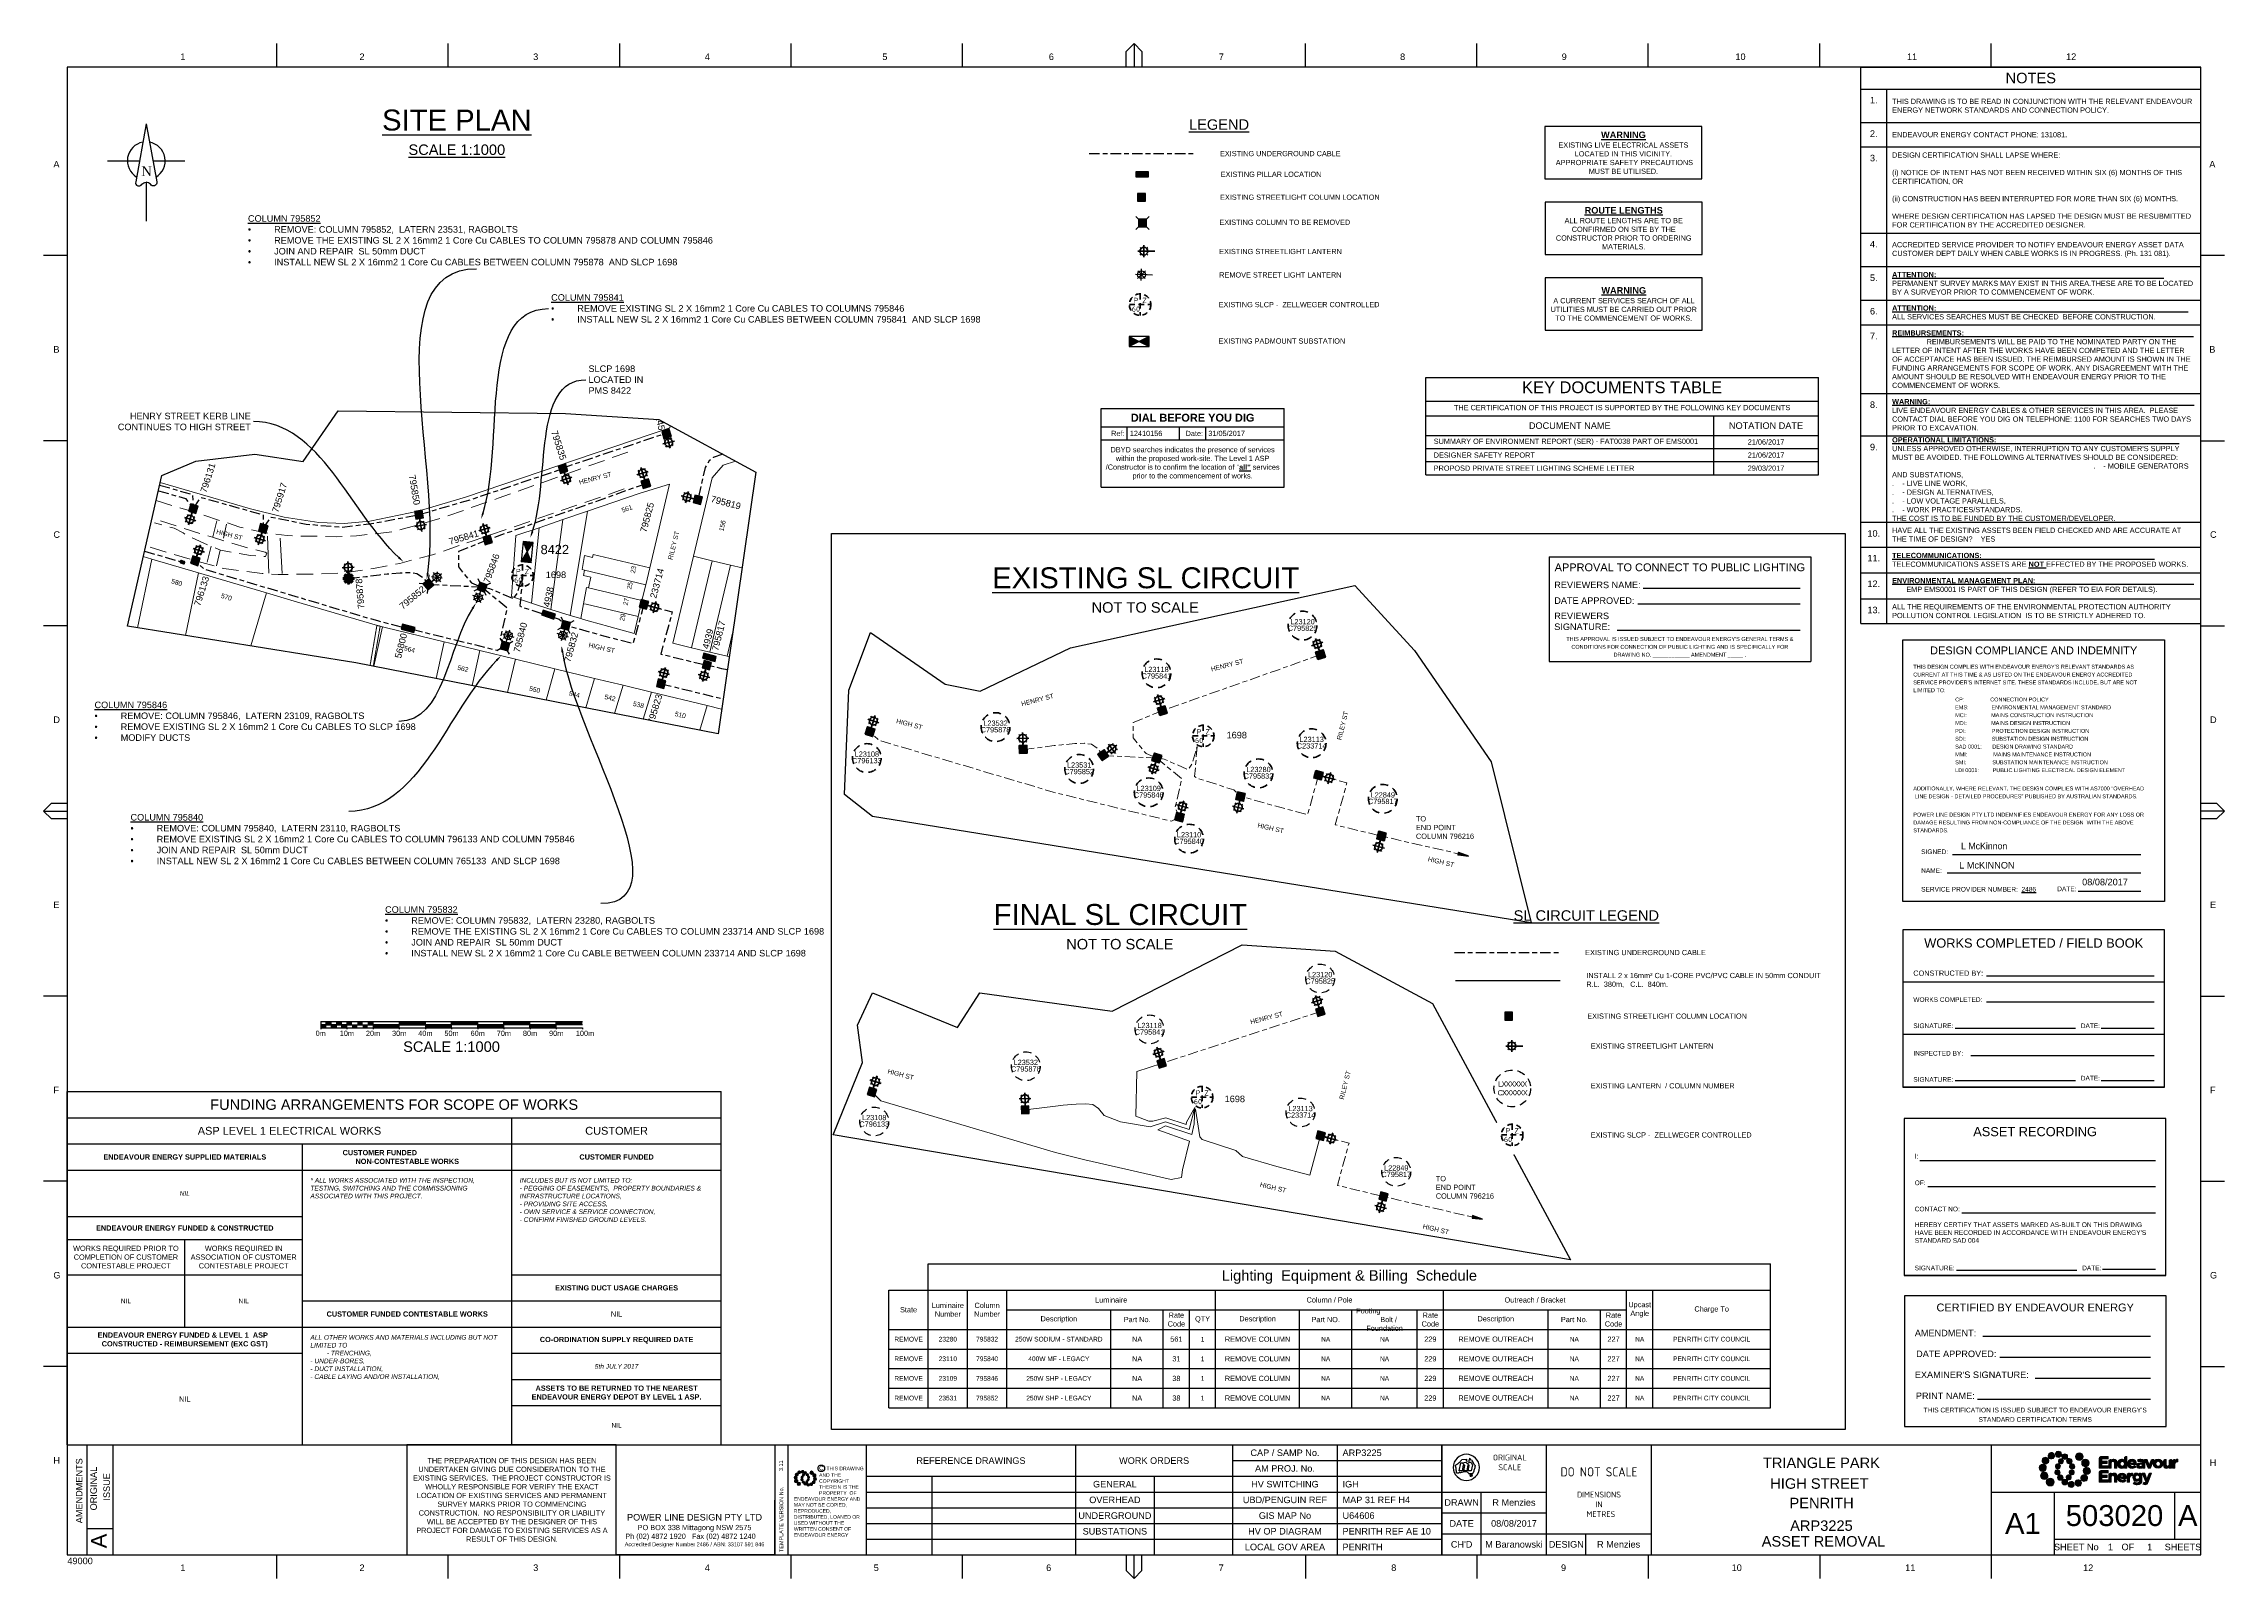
# Paper-space layout 'site plan' of a CAD drawing. Header units: metres, sheet in millimetres. Extents: x -9 to 824, y -9 to 577.
# The model-space entities are those that its viewports show. They can reach past a viewport. Long polylines and large blocks are cut down to what shows.
import ezdxf
from ezdxf import colors
from ezdxf.entities.mleader import LeaderData, LeaderLine
from ezdxf.enums import TextEntityAlignment as Align
from ezdxf.math import Vec2, Vec3

# ---------------------------------------------------------------- set-up
doc = ezdxf.new("R2010")
doc.units = ezdxf.units.M
for name, pattern in [('Cable Exist UG', [8.2, 4, -1.2, 1.8, -1.2]), ('Dash', [5, 3, -2]), ('DASHED', [0.75, 0.5, -0.25]), ('DASHED2', [9.525, 6.35, -3.175]), ('HIDDEN2', [0.1875, 0.125, -0.0625])]:
    doc.linetypes.add(name, pattern=pattern)
doc.layers.get('0').update_dxf_attribs({"color": 6})
for name, color, linetype, lineweight in [('_User Dimensions', 140, 'Continuous', 13), ('_User Miscellaneous3', 241, 'Continuous', 13), ('_User_SL_Exist', 4, 'Continuous', 35), ('Cadastre Buildings_SP_EXT', 96, 'Continuous', 15), ('Cadastre Land Parcels_SP_EXT', 96, 'Continuous', 15), ('Cadastre Other Property_SP_EXT', 96, 'DASHED', 15), ('Cadastre Roads_SP_EXT', 54, 'Continuous', 15)]:
    doc.layers.add(name, color=color, linetype=linetype, lineweight=lineweight)
for name, color, linetype in [('_User SL', 2, 'Continuous'), ('_User_SL_Final', 7, 'Continuous'), ('Equip_SL_EXT', 7, 'Continuous'), ('Equip_SP_SL_EXT', 7, 'Continuous'), ('Notes', 7, 'Continuous'), ('Sub_SP_EXT', 7, 'Continuous'), ('SupportsUG_SP_LV_EXT', 7, 'Continuous'), ('SupportsUG_SP_LV_SL_EXT', 7, 'Continuous')]:
    doc.layers.add(name, color=color, linetype=linetype)
doc.layers.add('Viewports', color=6, linetype='Continuous', plot=False)
doc.styles.add('ARIAL', font='arial.ttf', dxfattribs={"height": 2})
doc.styles.add('COLUMN_LABEL', font='arial.ttf')
doc.styles.add('iecARIAL', font='arial.ttf', dxfattribs={"height": 2})
doc.styles.add('iecISOCP', font='isocp.shx')
doc.styles.add('iecNAME', font='times.ttf')
doc.styles.add('IESYMBOL1', font='isocp.shx')
doc.styles.add('POLE_LABEL', font='arial.ttf', dxfattribs={"height": 2})
doc.styles.add('SLCP_LABEL', font='arial.ttf', dxfattribs={"height": 3.5})
doc.styles.get("Standard").update_dxf_attribs({"font": 'arial.ttf'})
doc.linetypes.add('Cable 4', pattern='A,5.25,-0.1,["o",Standard,S=2,R=0,X=0.2,Y=-0.7],-2', length=7.35)
doc.linetypes.add('Cable New UG', pattern='A,7,-0.25,["x",Standard,S=2,R=0,X=0.2,Y=-0.8],-2.1', length=9.35)
doc.linetypes.add('Cable o', pattern='A,5.25,-0.1,["o",Standard,S=2,R=0,X=0.2,Y=-0.7],-2', length=7.35)

# ---------------------------------------------------------------- blocks, each defined once
blk = doc.blocks.new('EE_LOGO_SMALL')
at = {"layer": 'Notes'}
h = blk.add_hatch(color=256, dxfattribs=at)
edge = h.paths.add_edge_path()
edge.add_spline(control_points=[(-8.4, 2), (-9.2, 2), (-9.8, 1.4), (-9.8, 0.7), (-9.9, -0.1), (-9.3, -0.7), (-8.6, -0.8), (-7.8, -0.8), (-7.2, -0.2), (-7.1, 0.5), (-7.1, 1.3), (-7.7, 1.9), (-8.4, 2)], knot_values=[0, 0, 0, 0, 1, 1, 1, 2, 2, 2, 3, 3, 3, 4, 4, 4, 4], degree=3, periodic=0)
h = blk.add_hatch(color=256, dxfattribs=at)
edge = h.paths.add_edge_path()
edge.add_spline(control_points=[(-6.8, 4.5), (-7.4, 4.8), (-8.2, 4.6), (-8.6, 4), (-8.9, 3.4), (-8.7, 2.6), (-8.1, 2.2), (-7.5, 1.9), (-6.7, 2.1), (-6.3, 2.7), (-6, 3.3), (-6.2, 4.1), (-6.8, 4.5)], knot_values=[0, 0, 0, 0, 1, 1, 1, 2, 2, 2, 3, 3, 3, 4, 4, 4, 4], degree=3, periodic=0)
h = blk.add_hatch(color=256, dxfattribs=at)
edge = h.paths.add_edge_path()
edge.add_spline(control_points=[(-4.2, 5.9), (-4.6, 6.5), (-5.3, 6.6), (-5.9, 6.3), (-6.4, 5.9), (-6.6, 5.1), (-6.2, 4.6), (-5.9, 4), (-5.1, 3.8), (-4.6, 4.2), (-4, 4.6), (-3.8, 5.3), (-4.2, 5.9)], knot_values=[0, 0, 0, 0, 1, 1, 1, 2, 2, 2, 3, 3, 3, 4, 4, 4, 4], degree=3, periodic=0)
h = blk.add_hatch(color=256, dxfattribs=at)
edge = h.paths.add_edge_path()
edge.add_spline(control_points=[(-1.3, 5.9), (-1.4, 6.5), (-2, 7), (-2.6, 6.9), (-3.3, 6.9), (-3.7, 6.3), (-3.7, 5.6), (-3.6, 5), (-3, 4.5), (-2.4, 4.6), (-1.7, 4.7), (-1.3, 5.2), (-1.3, 5.9)], knot_values=[0, 0, 0, 0, 1, 1, 1, 2, 2, 2, 3, 3, 3, 4, 4, 4, 4], degree=3, periodic=0)
h = blk.add_hatch(color=256, dxfattribs=at)
edge = h.paths.add_edge_path()
edge.add_spline(control_points=[(-2.5, 2.1), (-3, 2.2), (-3.5, 1.9), (-3.6, 1.3), (-3.7, 0.8), (-3.4, 0.3), (-2.9, 0.2), (-2.4, 0.1), (-1.9, 0.4), (-1.8, 0.9), (-1.7, 1.5), (-2, 2), (-2.5, 2.1)], knot_values=[0, 0, 0, 0, 1, 1, 1, 2, 2, 2, 3, 3, 3, 4, 4, 4, 4], degree=3, periodic=0)
h = blk.add_hatch(color=256, dxfattribs=at)
edge = h.paths.add_edge_path()
edge.add_spline(control_points=[(1, 4.9), (1, 4.3), (0.5, 3.8), (-0.1, 3.8), (-0.7, 3.8), (-1.2, 4.3), (-1.2, 4.9), (-1.2, 5.5), (-0.7, 6), (-0.1, 6), (0.5, 6), (1, 5.5), (1, 4.9)], knot_values=[0, 0, 0, 0, 1, 1, 1, 2, 2, 2, 3, 3, 3, 4, 4, 4, 4], degree=3, periodic=0)
edge = h.paths.add_edge_path()
edge.add_spline(control_points=[(-1.4, 4), (-1.9, 4.1), (-2.4, 3.8), (-2.5, 3.3), (-2.6, 2.7), (-2.3, 2.2), (-1.8, 2.1), (-1.3, 2), (-0.7, 2.3), (-0.6, 2.9), (-0.5, 3.4), (-0.9, 3.9), (-1.4, 4)], knot_values=[0, 0, 0, 0, 1, 1, 1, 2, 2, 2, 3, 3, 3, 4, 4, 4, 4], degree=3, periodic=0)
h = blk.add_hatch(color=256, dxfattribs=at)
edge = h.paths.add_edge_path()
edge.add_spline(control_points=[(2.3, 2.4), (2.8, 2.8), (2.8, 3.4), (2.4, 3.9), (2, 4.3), (1.4, 4.3), (0.9, 3.9), (0.5, 3.6), (0.5, 2.9), (0.9, 2.5), (1.2, 2), (1.9, 2), (2.3, 2.4)], knot_values=[0, 0, 0, 0, 1, 1, 1, 2, 2, 2, 3, 3, 3, 4, 4, 4, 4], degree=3, periodic=0)
edge = h.paths.add_edge_path()
edge.add_spline(control_points=[(1, 4.9), (1, 4.3), (0.5, 3.8), (-0.1, 3.8), (-0.7, 3.8), (-1.2, 4.3), (-1.2, 4.9), (-1.2, 5.5), (-0.7, 6), (-0.1, 6), (0.5, 6), (1, 5.5), (1, 4.9)], knot_values=[0, 0, 0, 0, 1, 1, 1, 2, 2, 2, 3, 3, 3, 4, 4, 4, 4], degree=3, periodic=0)
h = blk.add_hatch(color=256, dxfattribs=at)
edge = h.paths.add_edge_path()
edge.add_spline(control_points=[(1, 4.9), (1, 4.3), (0.5, 3.8), (-0.1, 3.8), (-0.7, 3.8), (-1.2, 4.3), (-1.2, 4.9), (-1.2, 5.5), (-0.7, 6), (-0.1, 6), (0.5, 6), (1, 5.5), (1, 4.9)], knot_values=[0, 0, 0, 0, 1, 1, 1, 2, 2, 2, 3, 3, 3, 4, 4, 4, 4], degree=3, periodic=0)
edge = h.paths.add_edge_path(flags=16)
edge.add_spline(control_points=[(1, 4.9), (1, 4.3), (0.5, 3.8), (-0.1, 3.8), (-0.7, 3.8), (-1.2, 4.3), (-1.2, 4.9), (-1.2, 5.5), (-0.7, 6), (-0.1, 6), (0.5, 6), (1, 5.5), (1, 4.9)], knot_values=[0, 0, 0, 0, 1, 1, 1, 2, 2, 2, 3, 3, 3, 4, 4, 4, 4], degree=3, periodic=0)
h = blk.add_hatch(color=256, dxfattribs=at)
edge = h.paths.add_edge_path()
edge.add_spline(control_points=[(3, 0.2), (3.5, 0.3), (3.8, 0.9), (3.7, 1.4), (3.6, 1.9), (3, 2.3), (2.5, 2.1), (1.9, 2), (1.6, 1.4), (1.8, 0.9), (1.9, 0.4), (2.5, 0.1), (3, 0.2)], knot_values=[0, 0, 0, 0, 1, 1, 1, 2, 2, 2, 3, 3, 3, 4, 4, 4, 4], degree=3, periodic=0)
h = blk.add_hatch(color=256, dxfattribs=at)
edge = h.paths.add_edge_path()
edge.add_spline(control_points=[(7, 4.9), (7, 4), (6.3, 3.4), (5.5, 3.4), (4.6, 3.4), (4, 4), (4, 4.9), (4, 5.7), (4.6, 6.4), (5.5, 6.4), (6.3, 6.4), (7, 5.7), (7, 4.9)], knot_values=[0, 0, 0, 0, 1, 1, 1, 2, 2, 2, 3, 3, 3, 4, 4, 4, 4], degree=3, periodic=0)
h = blk.add_hatch(color=256, dxfattribs=at)
edge = h.paths.add_edge_path()
edge.add_spline(control_points=[(8.4, 1.1), (9.1, 1.5), (9.4, 2.3), (9.1, 3), (8.8, 3.7), (7.9, 4.1), (7.2, 3.8), (6.5, 3.4), (6.2, 2.6), (6.5, 1.9), (6.8, 1.2), (7.7, 0.8), (8.4, 1.1)], knot_values=[0, 0, 0, 0, 1, 1, 1, 2, 2, 2, 3, 3, 3, 4, 4, 4, 4], degree=3, periodic=0)
h = blk.add_hatch(color=256, dxfattribs=at)
edge = h.paths.add_edge_path()
edge.add_spline(control_points=[(8.3, -1.9), (9, -1.9), (9.7, -1.4), (9.7, -0.6), (9.7, 0.1), (9.2, 0.8), (8.4, 0.8), (7.7, 0.8), (7, 0.3), (7, -0.5), (6.9, -1.2), (7.5, -1.9), (8.3, -1.9)], knot_values=[0, 0, 0, 0, 1, 1, 1, 2, 2, 2, 3, 3, 3, 4, 4, 4, 4], degree=3, periodic=0)
h = blk.add_hatch(color=256, dxfattribs=at)
edge = h.paths.add_edge_path()
edge.add_spline(control_points=[(-8.5, -1.1), (-9.2, -1.4), (-9.6, -2.3), (-9.3, -3), (-8.9, -3.7), (-8.1, -4), (-7.4, -3.7), (-6.7, -3.4), (-6.3, -2.5), (-6.6, -1.8), (-7, -1.1), (-7.8, -0.8), (-8.5, -1.1)], knot_values=[0, 0, 0, 0, 1, 1, 1, 2, 2, 2, 3, 3, 3, 4, 4, 4, 4], degree=3, periodic=0)
h = blk.add_hatch(color=256, dxfattribs=at)
edge = h.paths.add_edge_path()
edge.add_spline(control_points=[(-7.1, -4.8), (-7.1, -4), (-6.5, -3.3), (-5.6, -3.3), (-4.8, -3.3), (-4.1, -4), (-4.1, -4.8), (-4.1, -5.7), (-4.8, -6.3), (-5.6, -6.3), (-6.5, -6.3), (-7.1, -5.7), (-7.1, -4.8)], knot_values=[0, 0, 0, 0, 1, 1, 1, 2, 2, 2, 3, 3, 3, 4, 4, 4, 4], degree=3, periodic=0)
h = blk.add_hatch(color=256, dxfattribs=at)
edge = h.paths.add_edge_path()
edge.add_spline(control_points=[(-3.1, -0.2), (-3.7, -0.3), (-4, -0.8), (-3.8, -1.4), (-3.7, -1.9), (-3.2, -2.2), (-2.6, -2.1), (-2.1, -1.9), (-1.8, -1.4), (-1.9, -0.9), (-2.1, -0.3), (-2.6, 0), (-3.1, -0.2)], knot_values=[0, 0, 0, 0, 1, 1, 1, 2, 2, 2, 3, 3, 3, 4, 4, 4, 4], degree=3, periodic=0)
h = blk.add_hatch(color=256, dxfattribs=at)
edge = h.paths.add_edge_path()
edge.add_spline(control_points=[(-2.5, -2.3), (-2.9, -2.7), (-3, -3.4), (-2.6, -3.8), (-2.2, -4.2), (-1.5, -4.3), (-1.1, -3.9), (-0.7, -3.5), (-0.6, -2.8), (-1, -2.4), (-1.4, -2), (-2, -1.9), (-2.5, -2.3)], knot_values=[0, 0, 0, 0, 1, 1, 1, 2, 2, 2, 3, 3, 3, 4, 4, 4, 4], degree=3, periodic=0)
h = blk.add_hatch(color=256, dxfattribs=at)
edge = h.paths.add_edge_path()
edge.add_spline(control_points=[(-1.2, -4.8), (-1.2, -4.2), (-0.7, -3.7), (-0.1, -3.7), (0.5, -3.7), (1, -4.2), (1, -4.8), (1, -5.4), (0.5, -5.9), (-0.1, -5.9), (-0.7, -5.9), (-1.2, -5.4), (-1.2, -4.8)], knot_values=[0, 0, 0, 0, 1, 1, 1, 2, 2, 2, 3, 3, 3, 4, 4, 4, 4], degree=3, periodic=0)
h = blk.add_hatch(color=256, dxfattribs=at)
edge = h.paths.add_edge_path()
edge.add_spline(control_points=[(1.2, -3.9), (1.7, -4.1), (2.2, -3.7), (2.3, -3.2), (2.5, -2.7), (2.1, -2.2), (1.6, -2.1), (1.1, -2), (0.6, -2.3), (0.5, -2.8), (0.4, -3.3), (0.7, -3.8), (1.2, -3.9)], knot_values=[0, 0, 0, 0, 1, 1, 1, 2, 2, 2, 3, 3, 3, 4, 4, 4, 4], degree=3, periodic=0)
h = blk.add_hatch(color=256, dxfattribs=at)
edge = h.paths.add_edge_path()
edge.add_spline(control_points=[(1.2, -5.8), (1.3, -6.5), (1.8, -6.9), (2.5, -6.9), (3.1, -6.8), (3.6, -6.2), (3.5, -5.6), (3.4, -5), (2.9, -4.5), (2.2, -4.6), (1.6, -4.6), (1.1, -5.2), (1.2, -5.8)], knot_values=[0, 0, 0, 0, 1, 1, 1, 2, 2, 2, 3, 3, 3, 4, 4, 4, 4], degree=3, periodic=0)
h = blk.add_hatch(color=256, dxfattribs=at)
edge = h.paths.add_edge_path()
edge.add_spline(control_points=[(2.4, -2), (2.9, -2.1), (3.4, -1.8), (3.5, -1.3), (3.6, -0.8), (3.3, -0.3), (2.8, -0.2), (2.2, -0.1), (1.7, -0.4), (1.6, -0.9), (1.5, -1.4), (1.8, -1.9), (2.4, -2)], knot_values=[0, 0, 0, 0, 1, 1, 1, 2, 2, 2, 3, 3, 3, 4, 4, 4, 4], degree=3, periodic=0)
h = blk.add_hatch(color=256, dxfattribs=at)
edge = h.paths.add_edge_path()
edge.add_spline(control_points=[(4, -5.8), (4.4, -6.4), (5.2, -6.6), (5.7, -6.2), (6.3, -5.8), (6.5, -5.1), (6.1, -4.5), (5.7, -4), (5, -3.8), (4.4, -4.2), (3.8, -4.5), (3.7, -5.3), (4, -5.8)], knot_values=[0, 0, 0, 0, 1, 1, 1, 2, 2, 2, 3, 3, 3, 4, 4, 4, 4], degree=3, periodic=0)
h = blk.add_hatch(color=256, dxfattribs=at)
edge = h.paths.add_edge_path()
edge.add_spline(control_points=[(6.7, -4.4), (7.3, -4.8), (8.1, -4.6), (8.4, -4), (8.8, -3.3), (8.6, -2.6), (8, -2.2), (7.3, -1.8), (6.6, -2.1), (6.2, -2.7), (5.8, -3.3), (6, -4.1), (6.7, -4.4)], knot_values=[0, 0, 0, 0, 1, 1, 1, 2, 2, 2, 3, 3, 3, 4, 4, 4, 4], degree=3, periodic=0)
at = {"layer": 'Notes', "lineweight": 0}
for points in [[(1.8, 2.1), (1.8, 2.1)], [(-2, -2.1), (-2, -2.1)]]:
    blk.add_lwpolyline(points, dxfattribs=at)
for points in [[(-8.4, 2), (-9.2, 2), (-9.8, 1.4), (-9.8, 0.7), (-9.9, -0.1), (-9.3, -0.7), (-8.6, -0.8), (-7.8, -0.8), (-7.2, -0.2), (-7.1, 0.5), (-7.1, 1.3), (-7.7, 1.9), (-8.4, 2)], [(-6.8, 4.5), (-7.4, 4.8), (-8.2, 4.6), (-8.6, 4), (-8.9, 3.4), (-8.7, 2.6), (-8.1, 2.2), (-7.5, 1.9), (-6.7, 2.1), (-6.3, 2.7), (-6, 3.3), (-6.2, 4.1), (-6.8, 4.5)], [(-4.2, 5.9), (-4.6, 6.5), (-5.3, 6.6), (-5.9, 6.3), (-6.4, 5.9), (-6.6, 5.1), (-6.2, 4.6), (-5.9, 4), (-5.1, 3.8), (-4.6, 4.2), (-4, 4.6), (-3.8, 5.3), (-4.2, 5.9)], [(-1.3, 5.9), (-1.4, 6.5), (-2, 7), (-2.6, 6.9), (-3.3, 6.9), (-3.7, 6.3), (-3.7, 5.6), (-3.6, 5), (-3, 4.5), (-2.4, 4.6), (-1.7, 4.7), (-1.3, 5.2), (-1.3, 5.9)], [(-2.5, 2.1), (-3, 2.2), (-3.5, 1.9), (-3.6, 1.3), (-3.7, 0.8), (-3.4, 0.3), (-2.9, 0.2), (-2.4, 0.1), (-1.9, 0.4), (-1.8, 0.9), (-1.7, 1.5), (-2, 2), (-2.5, 2.1)], [(-1.4, 4), (-1.9, 4.1), (-2.4, 3.8), (-2.5, 3.3), (-2.6, 2.7), (-2.3, 2.2), (-1.8, 2.1), (-1.3, 2), (-0.7, 2.3), (-0.6, 2.9), (-0.5, 3.4), (-0.9, 3.9), (-1.4, 4)], [(1, 4.9), (1, 4.3), (0.5, 3.8), (-0.1, 3.8), (-0.7, 3.8), (-1.2, 4.3), (-1.2, 4.9), (-1.2, 5.5), (-0.7, 6), (-0.1, 6), (0.5, 6), (1, 5.5), (1, 4.9)], [(1, 4.9), (1, 4.3), (0.5, 3.8), (-0.1, 3.8), (-0.7, 3.8), (-1.2, 4.3), (-1.2, 4.9), (-1.2, 5.5), (-0.7, 6), (-0.1, 6), (0.5, 6), (1, 5.5), (1, 4.9)], [(2.3, 2.4), (2.8, 2.8), (2.8, 3.4), (2.4, 3.9), (2, 4.3), (1.4, 4.3), (0.9, 3.9), (0.5, 3.6), (0.5, 2.9), (0.9, 2.5), (1.2, 2), (1.9, 2), (2.3, 2.4)], [(3, 0.2), (3.5, 0.3), (3.8, 0.9), (3.7, 1.4), (3.6, 1.9), (3, 2.3), (2.5, 2.1), (1.9, 2), (1.6, 1.4), (1.8, 0.9), (1.9, 0.4), (2.5, 0.1), (3, 0.2)], [(7, 4.9), (7, 4), (6.3, 3.4), (5.5, 3.4), (4.6, 3.4), (4, 4), (4, 4.9), (4, 5.7), (4.6, 6.4), (5.5, 6.4), (6.3, 6.4), (7, 5.7), (7, 4.9)], [(8.4, 1.1), (9.1, 1.5), (9.4, 2.3), (9.1, 3), (8.8, 3.7), (7.9, 4.1), (7.2, 3.8), (6.5, 3.4), (6.2, 2.6), (6.5, 1.9), (6.8, 1.2), (7.7, 0.8), (8.4, 1.1)], [(8.3, -1.9), (9, -1.9), (9.7, -1.4), (9.7, -0.6), (9.7, 0.1), (9.2, 0.8), (8.4, 0.8), (7.7, 0.8), (7, 0.3), (7, -0.5), (6.9, -1.2), (7.5, -1.9), (8.3, -1.9)], [(-8.5, -1.1), (-9.2, -1.4), (-9.6, -2.3), (-9.3, -3), (-8.9, -3.7), (-8.1, -4), (-7.4, -3.7), (-6.7, -3.4), (-6.3, -2.5), (-6.6, -1.8), (-7, -1.1), (-7.8, -0.8), (-8.5, -1.1)], [(-7.1, -4.8), (-7.1, -4), (-6.5, -3.3), (-5.6, -3.3), (-4.8, -3.3), (-4.1, -4), (-4.1, -4.8), (-4.1, -5.7), (-4.8, -6.3), (-5.6, -6.3), (-6.5, -6.3), (-7.1, -5.7), (-7.1, -4.8)], [(-3.1, -0.2), (-3.7, -0.3), (-4, -0.8), (-3.8, -1.4), (-3.7, -1.9), (-3.2, -2.2), (-2.6, -2.1), (-2.1, -1.9), (-1.8, -1.4), (-1.9, -0.9), (-2.1, -0.3), (-2.6, 0), (-3.1, -0.2)], [(-2.5, -2.3), (-2.9, -2.7), (-3, -3.4), (-2.6, -3.8), (-2.2, -4.2), (-1.5, -4.3), (-1.1, -3.9), (-0.7, -3.5), (-0.6, -2.8), (-1, -2.4), (-1.4, -2), (-2, -1.9), (-2.5, -2.3)], [(-1.2, -4.8), (-1.2, -4.2), (-0.7, -3.7), (-0.1, -3.7), (0.5, -3.7), (1, -4.2), (1, -4.8), (1, -5.4), (0.5, -5.9), (-0.1, -5.9), (-0.7, -5.9), (-1.2, -5.4), (-1.2, -4.8)], [(1.2, -3.9), (1.7, -4.1), (2.2, -3.7), (2.3, -3.2), (2.5, -2.7), (2.1, -2.2), (1.6, -2.1), (1.1, -2), (0.6, -2.3), (0.5, -2.8), (0.4, -3.3), (0.7, -3.8), (1.2, -3.9)], [(1.2, -5.8), (1.3, -6.5), (1.8, -6.9), (2.5, -6.9), (3.1, -6.8), (3.6, -6.2), (3.5, -5.6), (3.4, -5), (2.9, -4.5), (2.2, -4.6), (1.6, -4.6), (1.1, -5.2), (1.2, -5.8)], [(2.4, -2), (2.9, -2.1), (3.4, -1.8), (3.5, -1.3), (3.6, -0.8), (3.3, -0.3), (2.8, -0.2), (2.2, -0.1), (1.7, -0.4), (1.6, -0.9), (1.5, -1.4), (1.8, -1.9), (2.4, -2)], [(4, -5.8), (4.4, -6.4), (5.2, -6.6), (5.7, -6.2), (6.3, -5.8), (6.5, -5.1), (6.1, -4.5), (5.7, -4), (5, -3.8), (4.4, -4.2), (3.8, -4.5), (3.7, -5.3), (4, -5.8)], [(6.7, -4.4), (7.3, -4.8), (8.1, -4.6), (8.4, -4), (8.8, -3.3), (8.6, -2.6), (8, -2.2), (7.3, -1.8), (6.6, -2.1), (6.2, -2.7), (5.8, -3.3), (6, -4.1), (6.7, -4.4)]]:
    blk.add_open_spline(points, degree=3, knots=[0, 0, 0, 0, 1, 1, 1, 2, 2, 2, 3, 3, 3, 4, 4, 4, 4], dxfattribs=at)
blk = doc.blocks.new('EE_COPYRIGHT_A1')
at = {"layer": 'Notes'}
blk.add_circle((9.53, -0.82), 1.15, dxfattribs=at)
at = {"xscale": 0.4, "yscale": 0.4, "zscale": 0.4}
blk.add_blockref('EE_LOGO_SMALL', (3.96, -4.29), dxfattribs=at)
at = {"layer": 'Notes', "insert": (0, 0), "char_height": 1.25, "width": 24.1208, "attachment_point": 1, "style": 'ARIAL'}
blk.add_mtext('\\pt8.75;               ^I{\\H1.2x;C } THIS DRAWING\\P\\pi-8.75,l8.75,t8.75,20;       ^IAND THE ^I\\P\\pi0,t8.75;COPYRIGHT\\P\\pi-8.75,t1.25,8.75;^I^ITHEREIN IS THE PROPERTY  OF \\P\\pi0,l0,t1.25;ENDEAVOUR ENERGY AND MAY NOT BE COPIED, REPRODUCED, DISTRIBUTED, LOANED OR USED WITHOUT THE WRITTEN CONSENT OF ENDEAVOUR ENERGY', dxfattribs=at)
blk = doc.blocks.new('EE_LOGO')
h = blk.add_hatch(color=256)
edge = h.paths.add_edge_path()
edge.add_spline(control_points=[(-25.34, 1.94), (-26.08, 1.98), (-26.72, 1.41), (-26.77, 0.66), (-26.81, -0.09), (-26.24, -0.72), (-25.49, -0.77), (-24.74, -0.81), (-24.1, -0.24), (-24.06, 0.51), (-24.02, 1.25), (-24.59, 1.89), (-25.34, 1.94)], knot_values=[0, 0, 0, 0, 1, 1, 1, 2, 2, 2, 3, 3, 3, 4, 4, 4, 4], degree=3, periodic=0)
h = blk.add_hatch(color=256)
edge = h.paths.add_edge_path()
edge.add_spline(control_points=[(-23.73, 4.46), (-24.34, 4.81), (-25.13, 4.61), (-25.49, 3.99), (-25.85, 3.38), (-25.64, 2.59), (-25.03, 2.23), (-24.41, 1.87), (-23.63, 2.08), (-23.27, 2.69), (-22.91, 3.31), (-23.12, 4.1), (-23.73, 4.46)], knot_values=[0, 0, 0, 0, 1, 1, 1, 2, 2, 2, 3, 3, 3, 4, 4, 4, 4], degree=3, periodic=0)
h = blk.add_hatch(color=256)
edge = h.paths.add_edge_path()
edge.add_spline(control_points=[(-21.12, 5.87), (-21.48, 6.44), (-22.24, 6.61), (-22.81, 6.24), (-23.37, 5.88), (-23.54, 5.12), (-23.17, 4.55), (-22.81, 3.98), (-22.05, 3.82), (-21.48, 4.19), (-20.92, 4.55), (-20.75, 5.31), (-21.12, 5.87)], knot_values=[0, 0, 0, 0, 1, 1, 1, 2, 2, 2, 3, 3, 3, 4, 4, 4, 4], degree=3, periodic=0)
h = blk.add_hatch(color=256)
edge = h.paths.add_edge_path()
edge.add_spline(control_points=[(-19.43, 2.06), (-19.94, 2.17), (-20.44, 1.84), (-20.55, 1.33), (-20.66, 0.82), (-20.34, 0.32), (-19.83, 0.21), (-19.32, 0.1), (-18.81, 0.42), (-18.71, 0.93), (-18.59, 1.44), (-18.92, 1.95), (-19.43, 2.06)], knot_values=[0, 0, 0, 0, 1, 1, 1, 2, 2, 2, 3, 3, 3, 4, 4, 4, 4], degree=3, periodic=0)
h = blk.add_hatch(color=256)
edge = h.paths.add_edge_path()
edge.add_spline(control_points=[(-18.27, 5.87), (-18.34, 6.5), (-18.91, 6.97), (-19.54, 6.9), (-20.18, 6.84), (-20.65, 6.27), (-20.58, 5.63), (-20.52, 4.99), (-19.95, 4.53), (-19.31, 4.59), (-18.67, 4.66), (-18.21, 5.23), (-18.27, 5.87)], knot_values=[0, 0, 0, 0, 1, 1, 1, 2, 2, 2, 3, 3, 3, 4, 4, 4, 4], degree=3, periodic=0)
h = blk.add_hatch(color=256)
edge = h.paths.add_edge_path()
edge.add_spline(control_points=[(-15.91, 4.86), (-15.91, 4.26), (-16.4, 3.77), (-17, 3.77), (-17.6, 3.77), (-18.08, 4.26), (-18.08, 4.86), (-18.08, 5.46), (-17.6, 5.95), (-17, 5.95), (-16.4, 5.95), (-15.91, 5.46), (-15.91, 4.86)], knot_values=[0, 0, 0, 0, 1, 1, 1, 2, 2, 2, 3, 3, 3, 4, 4, 4, 4], degree=3, periodic=0)
edge = h.paths.add_edge_path()
edge.add_spline(control_points=[(-18.29, 3.97), (-18.8, 4.08), (-19.3, 3.76), (-19.41, 3.25), (-19.52, 2.74), (-19.2, 2.23), (-18.69, 2.12), (-18.18, 2.01), (-17.67, 2.33), (-17.56, 2.84), (-17.45, 3.35), (-17.78, 3.86), (-18.29, 3.97)], knot_values=[0, 0, 0, 0, 1, 1, 1, 2, 2, 2, 3, 3, 3, 4, 4, 4, 4], degree=3, periodic=0)
h = blk.add_hatch(color=256)
edge = h.paths.add_edge_path()
edge.add_spline(control_points=[(-14.59, 2.36), (-14.16, 2.75), (-14.12, 3.41), (-14.51, 3.84), (-14.89, 4.27), (-15.55, 4.31), (-15.99, 3.93), (-16.42, 3.54), (-16.46, 2.88), (-16.07, 2.45), (-15.69, 2.01), (-15.02, 1.98), (-14.59, 2.36)], knot_values=[0, 0, 0, 0, 1, 1, 1, 2, 2, 2, 3, 3, 3, 4, 4, 4, 4], degree=3, periodic=0)
edge = h.paths.add_edge_path()
edge.add_spline(control_points=[(-15.91, 4.86), (-15.91, 4.26), (-16.4, 3.77), (-17, 3.77), (-17.6, 3.77), (-18.08, 4.26), (-18.08, 4.86), (-18.08, 5.46), (-17.6, 5.95), (-17, 5.95), (-16.4, 5.95), (-15.91, 5.46), (-15.91, 4.86)], knot_values=[0, 0, 0, 0, 1, 1, 1, 2, 2, 2, 3, 3, 3, 4, 4, 4, 4], degree=3, periodic=0)
h = blk.add_hatch(color=256)
edge = h.paths.add_edge_path()
edge.add_spline(control_points=[(-15.91, 4.86), (-15.91, 4.26), (-16.4, 3.77), (-17, 3.77), (-17.6, 3.77), (-18.08, 4.26), (-18.08, 4.86), (-18.08, 5.46), (-17.6, 5.95), (-17, 5.95), (-16.4, 5.95), (-15.91, 5.46), (-15.91, 4.86)], knot_values=[0, 0, 0, 0, 1, 1, 1, 2, 2, 2, 3, 3, 3, 4, 4, 4, 4], degree=3, periodic=0)
edge = h.paths.add_edge_path(flags=16)
edge.add_spline(control_points=[(-15.91, 4.86), (-15.91, 4.26), (-16.4, 3.77), (-17, 3.77), (-17.6, 3.77), (-18.08, 4.26), (-18.08, 4.86), (-18.08, 5.46), (-17.6, 5.95), (-17, 5.95), (-16.4, 5.95), (-15.91, 5.46), (-15.91, 4.86)], knot_values=[0, 0, 0, 0, 1, 1, 1, 2, 2, 2, 3, 3, 3, 4, 4, 4, 4], degree=3, periodic=0)
h = blk.add_hatch(color=256)
edge = h.paths.add_edge_path()
edge.add_spline(control_points=[(-13.94, 0.18), (-13.41, 0.32), (-13.09, 0.87), (-13.23, 1.4), (-13.37, 1.93), (-13.92, 2.25), (-14.45, 2.11), (-14.98, 1.97), (-15.3, 1.42), (-15.16, 0.89), (-15.02, 0.36), (-14.47, 0.04), (-13.94, 0.18)], knot_values=[0, 0, 0, 0, 1, 1, 1, 2, 2, 2, 3, 3, 3, 4, 4, 4, 4], degree=3, periodic=0)
h = blk.add_hatch(color=256)
edge = h.paths.add_edge_path()
edge.add_spline(control_points=[(-9.93, 4.86), (-9.93, 4.03), (-10.61, 3.35), (-11.44, 3.35), (-12.28, 3.35), (-12.95, 4.03), (-12.95, 4.86), (-12.95, 5.69), (-12.28, 6.37), (-11.44, 6.37), (-10.61, 6.37), (-9.93, 5.69), (-9.93, 4.86)], knot_values=[0, 0, 0, 0, 1, 1, 1, 2, 2, 2, 3, 3, 3, 4, 4, 4, 4], degree=3, periodic=0)
h = blk.add_hatch(color=256)
edge = h.paths.add_edge_path()
edge.add_spline(control_points=[(-8.55, 1.13), (-7.83, 1.45), (-7.5, 2.29), (-7.82, 3.01), (-8.14, 3.73), (-8.98, 4.06), (-9.7, 3.74), (-10.42, 3.42), (-10.75, 2.58), (-10.43, 1.86), (-10.11, 1.14), (-9.27, 0.81), (-8.55, 1.13)], knot_values=[0, 0, 0, 0, 1, 1, 1, 2, 2, 2, 3, 3, 3, 4, 4, 4, 4], degree=3, periodic=0)
h = blk.add_hatch(color=256)
edge = h.paths.add_edge_path()
edge.add_spline(control_points=[(-8.66, -1.92), (-7.91, -1.96), (-7.27, -1.39), (-7.23, -0.64), (-7.19, 0.1), (-7.76, 0.74), (-8.51, 0.78), (-9.25, 0.83), (-9.89, 0.26), (-9.94, -0.49), (-9.98, -1.24), (-9.41, -1.88), (-8.66, -1.92)], knot_values=[0, 0, 0, 0, 1, 1, 1, 2, 2, 2, 3, 3, 3, 4, 4, 4, 4], degree=3, periodic=0)
h = blk.add_hatch(color=256)
edge = h.paths.add_edge_path()
edge.add_spline(control_points=[(-3.85, 0.44), (-3.85, 0.44), (-3.85, 4.25), (-3.85, 4.3), (-3.85, 4.35), (-3.85, 4.86), (-3.29, 4.86), (-2.74, 4.86), (-0.49, 4.86), (-0.49, 4.86), (-0.49, 4.86), (-0.49, 4), (-0.49, 4), (-0.49, 4), (-2.89, 4), (-2.89, 4), (-2.89, 4), (-2.89, 3.1), (-2.89, 3.1), (-2.89, 3.1), (-0.8, 3.1), (-0.8, 3.1), (-0.8, 3.1), (-0.8, 2.23), (-0.8, 2.23), (-0.8, 2.23), (-2.89, 2.23), (-2.89, 2.23), (-2.89, 2.23), (-2.89, 1.31), (-2.89, 1.31), (-2.89, 1.31), (-0.49, 1.31), (-0.49, 1.31), (-0.49, 1.31), (-0.49, 0.44), (-0.49, 0.44), (-0.49, 0.44), (-3.85, 0.44), (-3.85, 0.44)], knot_values=[0, 0, 0, 0, 1, 1, 1, 2, 2, 2, 3, 3, 3, 4, 4, 4, 5, 5, 5, 6, 6, 6, 7, 7, 7, 8, 8, 8, 9, 9, 9, 10, 10, 10, 11, 11, 11, 12, 12, 12, 13, 13, 13, 13], degree=3, periodic=0)
h = blk.add_hatch(color=256)
edge = h.paths.add_edge_path()
edge.add_spline(control_points=[(1.94, 0.44), (1.94, 0.44), (1.94, 2.33), (1.94, 2.33), (1.94, 2.78), (1.73, 3.02), (1.36, 3.02), (1, 3.02), (0.76, 2.78), (0.76, 2.33), (0.76, 2.33), (0.76, 0.44), (0.76, 0.44), (0.76, 0.44), (-0.2, 0.44), (-0.2, 0.44), (-0.2, 0.44), (-0.2, 3.21), (-0.2, 3.27), (-0.2, 3.33), (-0.2, 3.82), (0.36, 3.82), (0.76, 3.82), (0.76, 3.82), (0.76, 3.82), (0.76, 3.82), (0.76, 3.35), (0.76, 3.35), (0.98, 3.63), (1.27, 3.89), (1.75, 3.89), (2.48, 3.89), (2.9, 3.41), (2.9, 2.63), (2.9, 2.63), (2.9, 0.44), (2.9, 0.44), (2.9, 0.44), (1.94, 0.44), (1.94, 0.44)], knot_values=[0, 0, 0, 0, 1, 1, 1, 2, 2, 2, 3, 3, 3, 4, 4, 4, 5, 5, 5, 6, 6, 6, 7, 7, 7, 8, 8, 8, 9, 9, 9, 10, 10, 10, 11, 11, 11, 12, 12, 12, 13, 13, 13, 13], degree=3, periodic=0)
h = blk.add_hatch(color=256)
edge = h.paths.add_edge_path(flags=16)
edge.add_spline(control_points=[(5.8, 2.13), (5.8, 2.69), (5.43, 3.07), (4.98, 3.07), (4.53, 3.07), (4.15, 2.7), (4.15, 2.13), (4.15, 2.13), (4.15, 2.12), (4.15, 2.12), (4.15, 1.56), (4.53, 1.19), (4.98, 1.19), (5.43, 1.19), (5.8, 1.56), (5.8, 2.12), (5.8, 2.12), (5.8, 2.13), (5.8, 2.13)], knot_values=[0, 0, 0, 0, 1, 1, 1, 2, 2, 2, 3, 3, 3, 4, 4, 4, 5, 5, 5, 6, 6, 6, 6], degree=3, periodic=0)
edge = h.paths.add_edge_path()
edge.add_spline(control_points=[(5.79, 0.44), (5.79, 0.44), (5.79, 0.92), (5.79, 0.92), (5.55, 0.6), (5.23, 0.37), (4.73, 0.37), (3.94, 0.37), (3.19, 0.99), (3.19, 2.12), (3.19, 2.12), (3.19, 2.13), (3.19, 2.13), (3.19, 3.26), (3.93, 3.88), (4.73, 3.88), (5.24, 3.88), (5.56, 3.65), (5.79, 3.38), (5.79, 3.38), (5.79, 4.27), (5.79, 4.3), (5.79, 4.34), (5.79, 4.86), (6.34, 4.86), (6.73, 4.86), (6.75, 4.86), (6.75, 4.86), (6.75, 4.86), (6.75, 0.44), (6.75, 0.44), (6.75, 0.44), (5.79, 0.44), (5.79, 0.44)], knot_values=[0, 0, 0, 0, 1, 1, 1, 2, 2, 2, 3, 3, 3, 4, 4, 4, 5, 5, 5, 6, 6, 6, 7, 7, 7, 8, 8, 8, 9, 9, 9, 10, 10, 10, 11, 11, 11, 11], degree=3, periodic=0)
h = blk.add_hatch(color=256)
edge = h.paths.add_edge_path()
edge.add_spline(control_points=[(8.69, 3.89), (7.7, 3.89), (7.01, 3.09), (7.01, 2.13), (7.01, 2.13), (7.01, 2.12), (7.01, 2.12), (7.01, 1.08), (7.77, 0.37), (8.78, 0.37), (9.39, 0.37), (9.85, 0.61), (10.16, 1), (10.16, 1), (9.62, 1.48), (9.62, 1.48), (9.35, 1.24), (9.12, 1.14), (8.79, 1.14), (8.33, 1.13), (8, 1.49), (7.95, 1.86), (7.91, 2.18), (7.93, 2.29), (7.95, 2.43), (8.02, 2.85), (8.29, 3.12), (8.69, 3.12), (9.09, 3.12), (9.34, 2.83), (9.4, 2.4), (9.4, 2.4), (8.14, 2.4), (8.14, 2.4), (8.14, 2.4), (8.12, 1.8), (8.64, 1.8), (9.17, 1.8), (10.32, 1.8), (10.32, 1.8), (10.33, 1.89), (10.34, 1.95), (10.34, 2.04), (10.34, 2.04), (10.34, 2.05), (10.34, 2.05), (10.34, 3.01), (9.82, 3.89), (8.69, 3.89)], knot_values=[0, 0, 0, 0, 1, 1, 1, 2, 2, 2, 3, 3, 3, 4, 4, 4, 5, 5, 5, 6, 6, 6, 7, 7, 7, 8, 8, 8, 9, 9, 9, 10, 10, 10, 11, 11, 11, 12, 12, 12, 13, 13, 13, 14, 14, 14, 15, 15, 15, 16, 16, 16, 16], degree=3, periodic=0)
h = blk.add_hatch(color=256)
edge = h.paths.add_edge_path(flags=16)
edge.add_spline(control_points=[(12.69, 1.8), (12.53, 1.88), (12.31, 1.93), (12.08, 1.93), (11.67, 1.93), (11.42, 1.77), (11.42, 1.46), (11.42, 1.46), (11.42, 1.45), (11.42, 1.45), (11.42, 1.19), (11.63, 1.04), (11.94, 1.04), (12.39, 1.04), (12.69, 1.29), (12.69, 1.63), (12.69, 1.63), (12.69, 1.8), (12.69, 1.8)], knot_values=[0, 0, 0, 0, 1, 1, 1, 2, 2, 2, 3, 3, 3, 4, 4, 4, 5, 5, 5, 6, 6, 6, 6], degree=3, periodic=0)
edge = h.paths.add_edge_path()
edge.add_spline(control_points=[(12.67, 0.44), (12.67, 0.44), (12.67, 0.81), (12.67, 0.81), (12.44, 0.55), (12.12, 0.38), (11.65, 0.38), (11.01, 0.38), (10.49, 0.74), (10.49, 1.41), (10.49, 1.41), (10.49, 1.42), (10.49, 1.42), (10.49, 2.16), (11.05, 2.5), (11.85, 2.5), (12.19, 2.5), (12.44, 2.45), (12.68, 2.37), (12.68, 2.37), (12.68, 2.42), (12.68, 2.42), (12.68, 2.82), (12.43, 3.07), (11.95, 3.07), (11.59, 3.07), (11.33, 3), (11.02, 2.89), (11.02, 2.89), (10.78, 3.62), (10.78, 3.62), (11.15, 3.78), (11.52, 3.89), (12.09, 3.89), (13.14, 3.89), (13.6, 3.35), (13.6, 2.43), (13.6, 2.43), (13.6, 0.44), (13.6, 0.44), (13.6, 0.44), (12.67, 0.44), (12.67, 0.44)], knot_values=[0, 0, 0, 0, 1, 1, 1, 2, 2, 2, 3, 3, 3, 4, 4, 4, 5, 5, 5, 6, 6, 6, 7, 7, 7, 8, 8, 8, 9, 9, 9, 10, 10, 10, 11, 11, 11, 12, 12, 12, 13, 13, 13, 14, 14, 14, 14], degree=3, periodic=0)
h = blk.add_hatch(color=256)
edge = h.paths.add_edge_path()
edge.add_spline(control_points=[(15.71, 0.44), (15.71, 0.44), (14.84, 0.44), (14.84, 0.44), (14.84, 0.44), (13.51, 3.83), (13.51, 3.83), (13.51, 3.83), (14.53, 3.83), (14.53, 3.83), (14.53, 3.83), (15.28, 1.58), (15.28, 1.58), (15.28, 1.58), (15.86, 3.3), (15.86, 3.3), (15.86, 3.3), (16.02, 3.83), (16.4, 3.83), (16.78, 3.83), (17.04, 3.83), (17.04, 3.83), (17.04, 3.83), (15.71, 0.44), (15.71, 0.44)], knot_values=[0, 0, 0, 0, 1, 1, 1, 2, 2, 2, 3, 3, 3, 4, 4, 4, 5, 5, 5, 6, 6, 6, 7, 7, 7, 8, 8, 8, 8], degree=3, periodic=0)
h = blk.add_hatch(color=256)
edge = h.paths.add_edge_path(flags=16)
edge.add_spline(control_points=[(19.52, 2.16), (19.52, 2.66), (19.16, 3.09), (18.63, 3.09), (18.08, 3.09), (17.75, 2.67), (17.75, 2.17), (17.75, 2.17), (17.75, 2.16), (17.75, 2.16), (17.75, 1.66), (18.11, 1.22), (18.64, 1.22), (19.19, 1.22), (19.52, 1.65), (19.52, 2.15), (19.52, 2.15), (19.52, 2.16), (19.52, 2.16)], knot_values=[0, 0, 0, 0, 1, 1, 1, 2, 2, 2, 3, 3, 3, 4, 4, 4, 5, 5, 5, 6, 6, 6, 6], degree=3, periodic=0)
edge = h.paths.add_edge_path()
edge.add_spline(control_points=[(18.63, 0.4), (17.58, 0.4), (16.8, 1.17), (16.8, 2.15), (16.8, 2.15), (16.8, 2.16), (16.8, 2.16), (16.8, 3.13), (17.59, 3.92), (18.64, 3.92), (19.69, 3.92), (20.46, 3.14), (20.46, 2.17), (20.46, 2.17), (20.46, 2.16), (20.46, 2.16), (20.46, 1.19), (19.68, 0.4), (18.63, 0.4)], knot_values=[0, 0, 0, 0, 1, 1, 1, 2, 2, 2, 3, 3, 3, 4, 4, 4, 5, 5, 5, 6, 6, 6, 6], degree=3, periodic=0)
h = blk.add_hatch(color=256)
edge = h.paths.add_edge_path()
edge.add_spline(control_points=[(22.86, 0.44), (22.86, 0.44), (22.86, 0.92), (22.86, 0.92), (22.64, 0.64), (22.36, 0.38), (21.87, 0.38), (21.15, 0.38), (20.72, 0.86), (20.72, 1.63), (20.72, 1.63), (20.72, 3.22), (20.72, 3.27), (20.72, 3.32), (20.72, 3.82), (21.28, 3.82), (21.68, 3.82), (21.68, 3.82), (21.68, 3.82), (21.68, 3.82), (21.68, 1.94), (21.68, 1.94), (21.68, 1.48), (21.9, 1.25), (22.26, 1.25), (22.63, 1.25), (22.86, 1.48), (22.86, 1.94), (22.86, 1.94), (22.86, 3.2), (22.86, 3.27), (22.86, 3.34), (22.87, 3.82), (23.42, 3.82), (23.82, 3.82), (23.82, 3.82), (23.82, 3.82), (23.82, 3.82), (23.82, 0.44), (23.82, 0.44), (23.82, 0.44), (22.86, 0.44), (22.86, 0.44)], knot_values=[0, 0, 0, 0, 1, 1, 1, 2, 2, 2, 3, 3, 3, 4, 4, 4, 5, 5, 5, 6, 6, 6, 7, 7, 7, 8, 8, 8, 9, 9, 9, 10, 10, 10, 11, 11, 11, 12, 12, 12, 13, 13, 13, 14, 14, 14, 14], degree=3, periodic=0)
h = blk.add_hatch(color=256)
edge = h.paths.add_edge_path()
edge.add_spline(control_points=[(26.09, 2.88), (25.46, 2.88), (25.06, 2.5), (25.06, 1.69), (25.06, 1.69), (25.06, 0.44), (25.06, 0.44), (25.06, 0.44), (24.1, 0.44), (24.1, 0.44), (24.1, 0.44), (24.1, 3.24), (24.1, 3.27), (24.1, 3.3), (24.1, 3.83), (24.66, 3.83), (25.22, 3.83), (25.06, 3.83), (25.06, 3.83), (25.06, 3.83), (25.06, 3.14), (25.06, 3.14), (25.26, 3.61), (25.58, 3.91), (26.14, 3.89), (26.14, 3.89), (26.14, 2.88), (26.14, 2.88), (26.14, 2.88), (26.09, 2.88), (26.09, 2.88)], knot_values=[0, 0, 0, 0, 1, 1, 1, 2, 2, 2, 3, 3, 3, 4, 4, 4, 5, 5, 5, 6, 6, 6, 7, 7, 7, 8, 8, 8, 9, 9, 9, 10, 10, 10, 10], degree=3, periodic=0)
h = blk.add_hatch(color=256)
edge = h.paths.add_edge_path()
edge.add_spline(control_points=[(-25.45, -1.11), (-26.17, -1.43), (-26.5, -2.27), (-26.18, -2.99), (-25.86, -3.71), (-25.02, -4.04), (-24.3, -3.72), (-23.58, -3.4), (-23.25, -2.56), (-23.57, -1.84), (-23.88, -1.12), (-24.72, -0.79), (-25.45, -1.11)], knot_values=[0, 0, 0, 0, 1, 1, 1, 2, 2, 2, 3, 3, 3, 4, 4, 4, 4], degree=3, periodic=0)
h = blk.add_hatch(color=256)
edge = h.paths.add_edge_path()
edge.add_spline(control_points=[(-24.06, -4.84), (-24.06, -4.01), (-23.39, -3.33), (-22.55, -3.33), (-21.72, -3.33), (-21.04, -4.01), (-21.04, -4.84), (-21.04, -5.68), (-21.72, -6.35), (-22.55, -6.35), (-23.39, -6.35), (-24.06, -5.68), (-24.06, -4.84)], knot_values=[0, 0, 0, 0, 1, 1, 1, 2, 2, 2, 3, 3, 3, 4, 4, 4, 4], degree=3, periodic=0)
h = blk.add_hatch(color=256)
edge = h.paths.add_edge_path()
edge.add_spline(control_points=[(-20.06, -0.16), (-20.59, -0.3), (-20.9, -0.85), (-20.76, -1.38), (-20.63, -1.91), (-20.08, -2.23), (-19.55, -2.09), (-19.02, -1.95), (-18.7, -1.4), (-18.84, -0.87), (-18.98, -0.34), (-19.52, -0.02), (-20.06, -0.16)], knot_values=[0, 0, 0, 0, 1, 1, 1, 2, 2, 2, 3, 3, 3, 4, 4, 4, 4], degree=3, periodic=0)
h = blk.add_hatch(color=256)
edge = h.paths.add_edge_path()
edge.add_spline(control_points=[(-19.41, -2.34), (-19.84, -2.73), (-19.88, -3.39), (-19.49, -3.82), (-19.1, -4.26), (-18.44, -4.29), (-18.01, -3.91), (-17.58, -3.52), (-17.54, -2.86), (-17.93, -2.43), (-18.31, -2), (-18.97, -1.96), (-19.41, -2.34)], knot_values=[0, 0, 0, 0, 1, 1, 1, 2, 2, 2, 3, 3, 3, 4, 4, 4, 4], degree=3, periodic=0)
h = blk.add_hatch(color=256)
edge = h.paths.add_edge_path()
edge.add_spline(control_points=[(-18.08, -4.84), (-18.08, -4.24), (-17.6, -3.76), (-17, -3.76), (-16.4, -3.76), (-15.91, -4.24), (-15.91, -4.84), (-15.91, -5.44), (-16.4, -5.93), (-17, -5.93), (-17.6, -5.93), (-18.08, -5.44), (-18.08, -4.84)], knot_values=[0, 0, 0, 0, 1, 1, 1, 2, 2, 2, 3, 3, 3, 4, 4, 4, 4], degree=3, periodic=0)
h = blk.add_hatch(color=256)
edge = h.paths.add_edge_path()
edge.add_spline(control_points=[(-15.71, -3.95), (-15.2, -4.06), (-14.69, -3.74), (-14.58, -3.23), (-14.47, -2.72), (-14.8, -2.21), (-15.31, -2.1), (-15.82, -1.99), (-16.32, -2.32), (-16.43, -2.83), (-16.54, -3.34), (-16.22, -3.84), (-15.71, -3.95)], knot_values=[0, 0, 0, 0, 1, 1, 1, 2, 2, 2, 3, 3, 3, 4, 4, 4, 4], degree=3, periodic=0)
h = blk.add_hatch(color=256)
edge = h.paths.add_edge_path()
edge.add_spline(control_points=[(-15.72, -5.85), (-15.66, -6.49), (-15.09, -6.95), (-14.45, -6.89), (-13.81, -6.82), (-13.35, -6.25), (-13.41, -5.62), (-13.48, -4.98), (-14.05, -4.51), (-14.68, -4.58), (-15.33, -4.64), (-15.79, -5.21), (-15.72, -5.85)], knot_values=[0, 0, 0, 0, 1, 1, 1, 2, 2, 2, 3, 3, 3, 4, 4, 4, 4], degree=3, periodic=0)
h = blk.add_hatch(color=256)
edge = h.paths.add_edge_path()
edge.add_spline(control_points=[(-14.57, -2.04), (-14.06, -2.15), (-13.55, -1.83), (-13.44, -1.32), (-13.33, -0.81), (-13.66, -0.3), (-14.17, -0.19), (-14.68, -0.08), (-15.18, -0.4), (-15.29, -0.92), (-15.4, -1.43), (-15.08, -1.93), (-14.57, -2.04)], knot_values=[0, 0, 0, 0, 1, 1, 1, 2, 2, 2, 3, 3, 3, 4, 4, 4, 4], degree=3, periodic=0)
h = blk.add_hatch(color=256)
edge = h.paths.add_edge_path()
edge.add_spline(control_points=[(-12.88, -5.86), (-12.52, -6.43), (-11.76, -6.59), (-11.19, -6.23), (-10.62, -5.86), (-10.46, -5.1), (-10.82, -4.53), (-11.19, -3.97), (-11.95, -3.8), (-12.51, -4.17), (-13.08, -4.53), (-13.25, -5.29), (-12.88, -5.86)], knot_values=[0, 0, 0, 0, 1, 1, 1, 2, 2, 2, 3, 3, 3, 4, 4, 4, 4], degree=3, periodic=0)
h = blk.add_hatch(color=256)
edge = h.paths.add_edge_path()
edge.add_spline(control_points=[(-10.27, -4.44), (-9.65, -4.79), (-8.86, -4.59), (-8.51, -3.97), (-8.15, -3.36), (-8.36, -2.57), (-8.97, -2.22), (-9.58, -1.86), (-10.37, -2.06), (-10.73, -2.68), (-11.09, -3.29), (-10.88, -4.08), (-10.27, -4.44)], knot_values=[0, 0, 0, 0, 1, 1, 1, 2, 2, 2, 3, 3, 3, 4, 4, 4, 4], degree=3, periodic=0)
h = blk.add_hatch(color=256)
edge = h.paths.add_edge_path()
edge.add_spline(control_points=[(-3.85, -4.84), (-3.85, -4.84), (-3.85, -1.03), (-3.85, -0.98), (-3.85, -0.94), (-3.85, -0.42), (-3.29, -0.42), (-2.74, -0.42), (-0.49, -0.42), (-0.49, -0.42), (-0.49, -0.42), (-0.49, -1.29), (-0.49, -1.29), (-0.49, -1.29), (-2.89, -1.29), (-2.89, -1.29), (-2.89, -1.29), (-2.89, -2.19), (-2.89, -2.19), (-2.89, -2.19), (-0.8, -2.19), (-0.8, -2.19), (-0.8, -2.19), (-0.8, -3.05), (-0.8, -3.05), (-0.8, -3.05), (-2.89, -3.05), (-2.89, -3.05), (-2.89, -3.05), (-2.89, -3.98), (-2.89, -3.98), (-2.89, -3.98), (-0.49, -3.98), (-0.49, -3.98), (-0.49, -3.98), (-0.49, -4.84), (-0.49, -4.84), (-0.49, -4.84), (-3.85, -4.84), (-3.85, -4.84)], knot_values=[0, 0, 0, 0, 1, 1, 1, 2, 2, 2, 3, 3, 3, 4, 4, 4, 5, 5, 5, 6, 6, 6, 7, 7, 7, 8, 8, 8, 9, 9, 9, 10, 10, 10, 11, 11, 11, 12, 12, 12, 13, 13, 13, 13], degree=3, periodic=0)
h = blk.add_hatch(color=256)
edge = h.paths.add_edge_path()
edge.add_spline(control_points=[(1.94, -4.84), (1.94, -4.84), (1.94, -2.96), (1.94, -2.96), (1.94, -2.5), (1.73, -2.27), (1.36, -2.27), (1, -2.27), (0.76, -2.5), (0.76, -2.96), (0.76, -2.96), (0.76, -4.84), (0.76, -4.84), (0.76, -4.84), (-0.2, -4.84), (-0.2, -4.84), (-0.2, -4.84), (-0.2, -2.07), (-0.2, -2.01), (-0.2, -1.96), (-0.2, -1.46), (0.36, -1.46), (0.76, -1.46), (0.76, -1.46), (0.76, -1.46), (0.76, -1.46), (0.76, -1.94), (0.76, -1.94), (0.98, -1.65), (1.27, -1.4), (1.75, -1.4), (2.48, -1.4), (2.9, -1.88), (2.9, -2.65), (2.9, -2.65), (2.9, -4.84), (2.9, -4.84), (2.9, -4.84), (1.94, -4.84), (1.94, -4.84)], knot_values=[0, 0, 0, 0, 1, 1, 1, 2, 2, 2, 3, 3, 3, 4, 4, 4, 5, 5, 5, 6, 6, 6, 7, 7, 7, 8, 8, 8, 9, 9, 9, 10, 10, 10, 11, 11, 11, 12, 12, 12, 13, 13, 13, 13], degree=3, periodic=0)
h = blk.add_hatch(color=256)
edge = h.paths.add_edge_path()
edge.add_spline(control_points=[(4.87, -1.4), (3.88, -1.4), (3.19, -2.19), (3.19, -3.16), (3.19, -3.16), (3.19, -3.17), (3.19, -3.17), (3.19, -4.21), (3.94, -4.92), (4.96, -4.92), (5.57, -4.92), (6.03, -4.68), (6.34, -4.29), (6.34, -4.29), (5.79, -3.8), (5.79, -3.8), (5.53, -4.05), (5.29, -4.14), (4.97, -4.15), (4.51, -4.16), (4.18, -3.79), (4.13, -3.42), (4.09, -3.1), (4.11, -3), (4.13, -2.86), (4.2, -2.44), (4.47, -2.17), (4.87, -2.17), (5.27, -2.17), (5.52, -2.46), (5.58, -2.89), (5.58, -2.89), (4.32, -2.89), (4.32, -2.89), (4.32, -2.89), (4.29, -3.49), (4.82, -3.49), (5.35, -3.49), (6.5, -3.49), (6.5, -3.49), (6.51, -3.4), (6.51, -3.34), (6.51, -3.25), (6.51, -3.25), (6.51, -3.23), (6.51, -3.23), (6.51, -2.27), (6, -1.4), (4.87, -1.4)], knot_values=[0, 0, 0, 0, 1, 1, 1, 2, 2, 2, 3, 3, 3, 4, 4, 4, 5, 5, 5, 6, 6, 6, 7, 7, 7, 8, 8, 8, 9, 9, 9, 10, 10, 10, 11, 11, 11, 12, 12, 12, 13, 13, 13, 14, 14, 14, 15, 15, 15, 16, 16, 16, 16], degree=3, periodic=0)
h = blk.add_hatch(color=256)
edge = h.paths.add_edge_path()
edge.add_spline(control_points=[(8.77, -2.4), (8.13, -2.4), (7.74, -2.79), (7.74, -3.6), (7.74, -3.6), (7.74, -4.85), (7.74, -4.85), (7.74, -4.85), (6.78, -4.85), (6.78, -4.85), (6.78, -4.85), (6.78, -2.05), (6.78, -2.02), (6.78, -1.99), (6.77, -1.46), (7.33, -1.46), (7.74, -1.46), (7.74, -1.46), (7.74, -1.46), (7.74, -1.46), (7.74, -2.15), (7.74, -2.15), (7.93, -1.68), (8.25, -1.37), (8.82, -1.4), (8.82, -1.4), (8.82, -2.4), (8.82, -2.4), (8.82, -2.4), (8.77, -2.4), (8.77, -2.4)], knot_values=[0, 0, 0, 0, 1, 1, 1, 2, 2, 2, 3, 3, 3, 4, 4, 4, 5, 5, 5, 6, 6, 6, 7, 7, 7, 8, 8, 8, 9, 9, 9, 10, 10, 10, 10], degree=3, periodic=0)
h = blk.add_hatch(color=256)
edge = h.paths.add_edge_path(flags=16)
edge.add_spline(control_points=[(11.56, -2.97), (11.56, -2.51), (11.2, -2.19), (10.73, -2.19), (10.26, -2.19), (9.91, -2.51), (9.91, -2.97), (9.91, -2.97), (9.91, -2.99), (9.91, -2.99), (9.91, -3.45), (10.26, -3.77), (10.73, -3.77), (11.2, -3.77), (11.56, -3.45), (11.56, -2.99), (11.56, -2.99), (11.56, -2.97), (11.56, -2.97)], knot_values=[0, 0, 0, 0, 1, 1, 1, 2, 2, 2, 3, 3, 3, 4, 4, 4, 5, 5, 5, 6, 6, 6, 6], degree=3, periodic=0)
edge = h.paths.add_edge_path()
edge.add_spline(control_points=[(10.62, -5.87), (10.07, -5.87), (9.55, -5.74), (9.12, -5.51), (9.12, -5.51), (9.45, -4.79), (9.45, -4.79), (9.8, -4.99), (10.14, -5.1), (10.59, -5.1), (11.25, -5.1), (11.56, -4.79), (11.56, -4.18), (11.56, -4.18), (11.56, -4.02), (11.56, -4.02), (11.27, -4.36), (10.96, -4.57), (10.45, -4.57), (9.66, -4.57), (8.95, -3.99), (8.95, -2.99), (8.95, -2.99), (8.95, -2.97), (8.95, -2.97), (8.95, -1.96), (9.68, -1.4), (10.45, -1.4), (10.98, -1.4), (11.29, -1.62), (11.54, -1.9), (11.54, -1.9), (11.54, -1.46), (11.54, -1.46), (11.54, -1.46), (11.54, -1.46), (11.95, -1.46), (12.51, -1.46), (12.5, -2.02), (12.5, -2.02), (12.5, -2.02), (12.5, -4.08), (12.5, -4.08), (12.5, -5.36), (11.87, -5.87), (10.62, -5.87)], knot_values=[0, 0, 0, 0, 1, 1, 1, 2, 2, 2, 3, 3, 3, 4, 4, 4, 5, 5, 5, 6, 6, 6, 7, 7, 7, 8, 8, 8, 9, 9, 9, 10, 10, 10, 11, 11, 11, 12, 12, 12, 13, 13, 13, 14, 14, 14, 15, 15, 15, 15], degree=3, periodic=0)
h = blk.add_hatch(color=256)
edge = h.paths.add_edge_path()
edge.add_spline(control_points=[(14.84, -4.92), (14.58, -5.61), (14.31, -5.87), (13.73, -5.87), (13.38, -5.87), (13.13, -5.78), (12.88, -5.64), (12.88, -5.64), (13.2, -4.94), (13.2, -4.94), (13.33, -5.02), (13.49, -5.07), (13.61, -5.07), (13.78, -5.07), (13.86, -5.02), (13.95, -4.85), (13.95, -4.85), (12.62, -1.46), (12.62, -1.46), (12.62, -1.46), (13.64, -1.46), (13.64, -1.46), (13.64, -1.46), (14.41, -3.76), (14.41, -3.76), (14.41, -3.76), (14.97, -2.01), (14.97, -2.01), (14.97, -2.01), (15.14, -1.46), (15.5, -1.46), (15.86, -1.46), (16.14, -1.46), (16.14, -1.46), (16.14, -1.46), (14.84, -4.92), (14.84, -4.92)], knot_values=[0, 0, 0, 0, 1, 1, 1, 2, 2, 2, 3, 3, 3, 4, 4, 4, 5, 5, 5, 6, 6, 6, 7, 7, 7, 8, 8, 8, 9, 9, 9, 10, 10, 10, 11, 11, 11, 12, 12, 12, 12], degree=3, periodic=0)
at = {"lineweight": 0}
for points in [[(-15.08, 2.11), (-15.08, 2.11)], [(-18.92, -2.1), (-18.92, -2.1)]]:
    blk.add_lwpolyline(points, dxfattribs=at)
for points, knots in [([(-25.34, 1.94), (-26.08, 1.98), (-26.72, 1.41), (-26.77, 0.66), (-26.81, -0.09), (-26.24, -0.72), (-25.49, -0.77), (-24.74, -0.81), (-24.1, -0.24), (-24.06, 0.51), (-24.02, 1.25), (-24.59, 1.89), (-25.34, 1.94)], [0, 0, 0, 0, 1, 1, 1, 2, 2, 2, 3, 3, 3, 4, 4, 4, 4]), ([(-23.73, 4.46), (-24.34, 4.81), (-25.13, 4.61), (-25.49, 3.99), (-25.85, 3.38), (-25.64, 2.59), (-25.03, 2.23), (-24.41, 1.87), (-23.63, 2.08), (-23.27, 2.69), (-22.91, 3.31), (-23.12, 4.1), (-23.73, 4.46)], [0, 0, 0, 0, 1, 1, 1, 2, 2, 2, 3, 3, 3, 4, 4, 4, 4]), ([(-21.12, 5.87), (-21.48, 6.44), (-22.24, 6.61), (-22.81, 6.24), (-23.37, 5.88), (-23.54, 5.12), (-23.17, 4.55), (-22.81, 3.98), (-22.05, 3.82), (-21.48, 4.19), (-20.92, 4.55), (-20.75, 5.31), (-21.12, 5.87)], [0, 0, 0, 0, 1, 1, 1, 2, 2, 2, 3, 3, 3, 4, 4, 4, 4]), ([(-19.43, 2.06), (-19.94, 2.17), (-20.44, 1.84), (-20.55, 1.33), (-20.66, 0.82), (-20.34, 0.32), (-19.83, 0.21), (-19.32, 0.1), (-18.81, 0.42), (-18.71, 0.93), (-18.59, 1.44), (-18.92, 1.95), (-19.43, 2.06)], [0, 0, 0, 0, 1, 1, 1, 2, 2, 2, 3, 3, 3, 4, 4, 4, 4]), ([(-18.27, 5.87), (-18.34, 6.5), (-18.91, 6.97), (-19.54, 6.9), (-20.18, 6.84), (-20.65, 6.27), (-20.58, 5.63), (-20.52, 4.99), (-19.95, 4.53), (-19.31, 4.59), (-18.67, 4.66), (-18.21, 5.23), (-18.27, 5.87)], [0, 0, 0, 0, 1, 1, 1, 2, 2, 2, 3, 3, 3, 4, 4, 4, 4]), ([(-18.29, 3.97), (-18.8, 4.08), (-19.3, 3.76), (-19.41, 3.25), (-19.52, 2.74), (-19.2, 2.23), (-18.69, 2.12), (-18.18, 2.01), (-17.67, 2.33), (-17.56, 2.84), (-17.45, 3.35), (-17.78, 3.86), (-18.29, 3.97)], [0, 0, 0, 0, 1, 1, 1, 2, 2, 2, 3, 3, 3, 4, 4, 4, 4]), ([(-15.91, 4.86), (-15.91, 4.26), (-16.4, 3.77), (-17, 3.77), (-17.6, 3.77), (-18.08, 4.26), (-18.08, 4.86), (-18.08, 5.46), (-17.6, 5.95), (-17, 5.95), (-16.4, 5.95), (-15.91, 5.46), (-15.91, 4.86)], [0, 0, 0, 0, 1, 1, 1, 2, 2, 2, 3, 3, 3, 4, 4, 4, 4]), ([(-15.91, 4.86), (-15.91, 4.26), (-16.4, 3.77), (-17, 3.77), (-17.6, 3.77), (-18.08, 4.26), (-18.08, 4.86), (-18.08, 5.46), (-17.6, 5.95), (-17, 5.95), (-16.4, 5.95), (-15.91, 5.46), (-15.91, 4.86)], [0, 0, 0, 0, 1, 1, 1, 2, 2, 2, 3, 3, 3, 4, 4, 4, 4]), ([(-14.59, 2.36), (-14.16, 2.75), (-14.12, 3.41), (-14.51, 3.84), (-14.89, 4.27), (-15.55, 4.31), (-15.99, 3.93), (-16.42, 3.54), (-16.46, 2.88), (-16.07, 2.45), (-15.69, 2.01), (-15.02, 1.98), (-14.59, 2.36)], [0, 0, 0, 0, 1, 1, 1, 2, 2, 2, 3, 3, 3, 4, 4, 4, 4]), ([(-13.94, 0.18), (-13.41, 0.32), (-13.09, 0.87), (-13.23, 1.4), (-13.37, 1.93), (-13.92, 2.25), (-14.45, 2.11), (-14.98, 1.97), (-15.3, 1.42), (-15.16, 0.89), (-15.02, 0.36), (-14.47, 0.04), (-13.94, 0.18)], [0, 0, 0, 0, 1, 1, 1, 2, 2, 2, 3, 3, 3, 4, 4, 4, 4]), ([(-9.93, 4.86), (-9.93, 4.03), (-10.61, 3.35), (-11.44, 3.35), (-12.28, 3.35), (-12.95, 4.03), (-12.95, 4.86), (-12.95, 5.69), (-12.28, 6.37), (-11.44, 6.37), (-10.61, 6.37), (-9.93, 5.69), (-9.93, 4.86)], [0, 0, 0, 0, 1, 1, 1, 2, 2, 2, 3, 3, 3, 4, 4, 4, 4]), ([(-8.55, 1.13), (-7.83, 1.45), (-7.5, 2.29), (-7.82, 3.01), (-8.14, 3.73), (-8.98, 4.06), (-9.7, 3.74), (-10.42, 3.42), (-10.75, 2.58), (-10.43, 1.86), (-10.11, 1.14), (-9.27, 0.81), (-8.55, 1.13)], [0, 0, 0, 0, 1, 1, 1, 2, 2, 2, 3, 3, 3, 4, 4, 4, 4]), ([(-8.66, -1.92), (-7.91, -1.96), (-7.27, -1.39), (-7.23, -0.64), (-7.19, 0.1), (-7.76, 0.74), (-8.51, 0.78), (-9.25, 0.83), (-9.89, 0.26), (-9.94, -0.49), (-9.98, -1.24), (-9.41, -1.88), (-8.66, -1.92)], [0, 0, 0, 0, 1, 1, 1, 2, 2, 2, 3, 3, 3, 4, 4, 4, 4]), ([(-3.85, 0.44), (-3.85, 0.44), (-3.85, 4.25), (-3.85, 4.3), (-3.85, 4.35), (-3.85, 4.86), (-3.29, 4.86), (-2.74, 4.86), (-0.49, 4.86), (-0.49, 4.86), (-0.49, 4.86), (-0.49, 4), (-0.49, 4), (-0.49, 4), (-2.89, 4), (-2.89, 4), (-2.89, 4), (-2.89, 3.1), (-2.89, 3.1), (-2.89, 3.1), (-0.8, 3.1), (-0.8, 3.1), (-0.8, 3.1), (-0.8, 2.23), (-0.8, 2.23), (-0.8, 2.23), (-2.89, 2.23), (-2.89, 2.23), (-2.89, 2.23), (-2.89, 1.31), (-2.89, 1.31), (-2.89, 1.31), (-0.49, 1.31), (-0.49, 1.31), (-0.49, 1.31), (-0.49, 0.44), (-0.49, 0.44), (-0.49, 0.44), (-3.85, 0.44), (-3.85, 0.44)], [0, 0, 0, 0, 1, 1, 1, 2, 2, 2, 3, 3, 3, 4, 4, 4, 5, 5, 5, 6, 6, 6, 7, 7, 7, 8, 8, 8, 9, 9, 9, 10, 10, 10, 11, 11, 11, 12, 12, 12, 13, 13, 13, 13]), ([(1.94, 0.44), (1.94, 0.44), (1.94, 2.33), (1.94, 2.33), (1.94, 2.78), (1.73, 3.02), (1.36, 3.02), (1, 3.02), (0.76, 2.78), (0.76, 2.33), (0.76, 2.33), (0.76, 0.44), (0.76, 0.44), (0.76, 0.44), (-0.2, 0.44), (-0.2, 0.44), (-0.2, 0.44), (-0.2, 3.21), (-0.2, 3.27), (-0.2, 3.33), (-0.2, 3.82), (0.36, 3.82), (0.76, 3.82), (0.76, 3.82), (0.76, 3.82), (0.76, 3.82), (0.76, 3.35), (0.76, 3.35), (0.98, 3.63), (1.27, 3.89), (1.75, 3.89), (2.48, 3.89), (2.9, 3.41), (2.9, 2.63), (2.9, 2.63), (2.9, 0.44), (2.9, 0.44), (2.9, 0.44), (1.94, 0.44), (1.94, 0.44)], [0, 0, 0, 0, 1, 1, 1, 2, 2, 2, 3, 3, 3, 4, 4, 4, 5, 5, 5, 6, 6, 6, 7, 7, 7, 8, 8, 8, 9, 9, 9, 10, 10, 10, 11, 11, 11, 12, 12, 12, 13, 13, 13, 13]), ([(5.79, 0.44), (5.79, 0.44), (5.79, 0.92), (5.79, 0.92), (5.55, 0.6), (5.23, 0.37), (4.73, 0.37), (3.94, 0.37), (3.19, 0.99), (3.19, 2.12), (3.19, 2.12), (3.19, 2.13), (3.19, 2.13), (3.19, 3.26), (3.93, 3.88), (4.73, 3.88), (5.24, 3.88), (5.56, 3.65), (5.79, 3.38), (5.79, 3.38), (5.79, 4.27), (5.79, 4.3), (5.79, 4.34), (5.79, 4.86), (6.34, 4.86), (6.73, 4.86), (6.75, 4.86), (6.75, 4.86), (6.75, 4.86), (6.75, 0.44), (6.75, 0.44), (6.75, 0.44), (5.79, 0.44), (5.79, 0.44)], [0, 0, 0, 0, 1, 1, 1, 2, 2, 2, 3, 3, 3, 4, 4, 4, 5, 5, 5, 6, 6, 6, 7, 7, 7, 8, 8, 8, 9, 9, 9, 10, 10, 10, 11, 11, 11, 11]), ([(5.8, 2.13), (5.8, 2.69), (5.43, 3.07), (4.98, 3.07), (4.53, 3.07), (4.15, 2.7), (4.15, 2.13), (4.15, 2.13), (4.15, 2.12), (4.15, 2.12), (4.15, 1.56), (4.53, 1.19), (4.98, 1.19), (5.43, 1.19), (5.8, 1.56), (5.8, 2.12), (5.8, 2.12), (5.8, 2.13), (5.8, 2.13)], [0, 0, 0, 0, 1, 1, 1, 2, 2, 2, 3, 3, 3, 4, 4, 4, 5, 5, 5, 6, 6, 6, 6]), ([(8.69, 3.89), (7.7, 3.89), (7.01, 3.09), (7.01, 2.13), (7.01, 2.13), (7.01, 2.12), (7.01, 2.12), (7.01, 1.08), (7.77, 0.37), (8.78, 0.37), (9.39, 0.37), (9.85, 0.61), (10.16, 1), (10.16, 1), (9.62, 1.48), (9.62, 1.48), (9.35, 1.24), (9.12, 1.14), (8.79, 1.14), (8.33, 1.13), (8, 1.49), (7.95, 1.86), (7.91, 2.18), (7.93, 2.29), (7.95, 2.43), (8.02, 2.85), (8.29, 3.12), (8.69, 3.12), (9.09, 3.12), (9.34, 2.83), (9.4, 2.4), (9.4, 2.4), (8.14, 2.4), (8.14, 2.4), (8.14, 2.4), (8.12, 1.8), (8.64, 1.8), (9.17, 1.8), (10.32, 1.8), (10.32, 1.8), (10.33, 1.89), (10.34, 1.95), (10.34, 2.04), (10.34, 2.04), (10.34, 2.05), (10.34, 2.05), (10.34, 3.01), (9.82, 3.89), (8.69, 3.89)], [0, 0, 0, 0, 1, 1, 1, 2, 2, 2, 3, 3, 3, 4, 4, 4, 5, 5, 5, 6, 6, 6, 7, 7, 7, 8, 8, 8, 9, 9, 9, 10, 10, 10, 11, 11, 11, 12, 12, 12, 13, 13, 13, 14, 14, 14, 15, 15, 15, 16, 16, 16, 16]), ([(12.67, 0.44), (12.67, 0.44), (12.67, 0.81), (12.67, 0.81), (12.44, 0.55), (12.12, 0.38), (11.65, 0.38), (11.01, 0.38), (10.49, 0.74), (10.49, 1.41), (10.49, 1.41), (10.49, 1.42), (10.49, 1.42), (10.49, 2.16), (11.05, 2.5), (11.85, 2.5), (12.19, 2.5), (12.44, 2.45), (12.68, 2.37), (12.68, 2.37), (12.68, 2.42), (12.68, 2.42), (12.68, 2.82), (12.43, 3.07), (11.95, 3.07), (11.59, 3.07), (11.33, 3), (11.02, 2.89), (11.02, 2.89), (10.78, 3.62), (10.78, 3.62), (11.15, 3.78), (11.52, 3.89), (12.09, 3.89), (13.14, 3.89), (13.6, 3.35), (13.6, 2.43), (13.6, 2.43), (13.6, 0.44), (13.6, 0.44), (13.6, 0.44), (12.67, 0.44), (12.67, 0.44)], [0, 0, 0, 0, 1, 1, 1, 2, 2, 2, 3, 3, 3, 4, 4, 4, 5, 5, 5, 6, 6, 6, 7, 7, 7, 8, 8, 8, 9, 9, 9, 10, 10, 10, 11, 11, 11, 12, 12, 12, 13, 13, 13, 14, 14, 14, 14]), ([(12.69, 1.8), (12.53, 1.88), (12.31, 1.93), (12.08, 1.93), (11.67, 1.93), (11.42, 1.77), (11.42, 1.46), (11.42, 1.46), (11.42, 1.45), (11.42, 1.45), (11.42, 1.19), (11.63, 1.04), (11.94, 1.04), (12.39, 1.04), (12.69, 1.29), (12.69, 1.63), (12.69, 1.63), (12.69, 1.8), (12.69, 1.8)], [0, 0, 0, 0, 1, 1, 1, 2, 2, 2, 3, 3, 3, 4, 4, 4, 5, 5, 5, 6, 6, 6, 6]), ([(15.71, 0.44), (15.71, 0.44), (14.84, 0.44), (14.84, 0.44), (14.84, 0.44), (13.51, 3.83), (13.51, 3.83), (13.51, 3.83), (14.53, 3.83), (14.53, 3.83), (14.53, 3.83), (15.28, 1.58), (15.28, 1.58), (15.28, 1.58), (15.86, 3.3), (15.86, 3.3), (15.86, 3.3), (16.02, 3.83), (16.4, 3.83), (16.78, 3.83), (17.04, 3.83), (17.04, 3.83), (17.04, 3.83), (15.71, 0.44), (15.71, 0.44)], [0, 0, 0, 0, 1, 1, 1, 2, 2, 2, 3, 3, 3, 4, 4, 4, 5, 5, 5, 6, 6, 6, 7, 7, 7, 8, 8, 8, 8]), ([(18.63, 0.4), (17.58, 0.4), (16.8, 1.17), (16.8, 2.15), (16.8, 2.15), (16.8, 2.16), (16.8, 2.16), (16.8, 3.13), (17.59, 3.92), (18.64, 3.92), (19.69, 3.92), (20.46, 3.14), (20.46, 2.17), (20.46, 2.17), (20.46, 2.16), (20.46, 2.16), (20.46, 1.19), (19.68, 0.4), (18.63, 0.4)], [0, 0, 0, 0, 1, 1, 1, 2, 2, 2, 3, 3, 3, 4, 4, 4, 5, 5, 5, 6, 6, 6, 6]), ([(19.52, 2.16), (19.52, 2.66), (19.16, 3.09), (18.63, 3.09), (18.08, 3.09), (17.75, 2.67), (17.75, 2.17), (17.75, 2.17), (17.75, 2.16), (17.75, 2.16), (17.75, 1.66), (18.11, 1.22), (18.64, 1.22), (19.19, 1.22), (19.52, 1.65), (19.52, 2.15), (19.52, 2.15), (19.52, 2.16), (19.52, 2.16)], [0, 0, 0, 0, 1, 1, 1, 2, 2, 2, 3, 3, 3, 4, 4, 4, 5, 5, 5, 6, 6, 6, 6]), ([(22.86, 0.44), (22.86, 0.44), (22.86, 0.92), (22.86, 0.92), (22.64, 0.64), (22.36, 0.38), (21.87, 0.38), (21.15, 0.38), (20.72, 0.86), (20.72, 1.63), (20.72, 1.63), (20.72, 3.22), (20.72, 3.27), (20.72, 3.32), (20.72, 3.82), (21.28, 3.82), (21.68, 3.82), (21.68, 3.82), (21.68, 3.82), (21.68, 3.82), (21.68, 1.94), (21.68, 1.94), (21.68, 1.48), (21.9, 1.25), (22.26, 1.25), (22.63, 1.25), (22.86, 1.48), (22.86, 1.94), (22.86, 1.94), (22.86, 3.2), (22.86, 3.27), (22.86, 3.34), (22.87, 3.82), (23.42, 3.82), (23.82, 3.82), (23.82, 3.82), (23.82, 3.82), (23.82, 3.82), (23.82, 0.44), (23.82, 0.44), (23.82, 0.44), (22.86, 0.44), (22.86, 0.44)], [0, 0, 0, 0, 1, 1, 1, 2, 2, 2, 3, 3, 3, 4, 4, 4, 5, 5, 5, 6, 6, 6, 7, 7, 7, 8, 8, 8, 9, 9, 9, 10, 10, 10, 11, 11, 11, 12, 12, 12, 13, 13, 13, 14, 14, 14, 14]), ([(26.09, 2.88), (25.46, 2.88), (25.06, 2.5), (25.06, 1.69), (25.06, 1.69), (25.06, 0.44), (25.06, 0.44), (25.06, 0.44), (24.1, 0.44), (24.1, 0.44), (24.1, 0.44), (24.1, 3.24), (24.1, 3.27), (24.1, 3.3), (24.1, 3.83), (24.66, 3.83), (25.22, 3.83), (25.06, 3.83), (25.06, 3.83), (25.06, 3.83), (25.06, 3.14), (25.06, 3.14), (25.26, 3.61), (25.58, 3.91), (26.14, 3.89), (26.14, 3.89), (26.14, 2.88), (26.14, 2.88), (26.14, 2.88), (26.09, 2.88), (26.09, 2.88)], [0, 0, 0, 0, 1, 1, 1, 2, 2, 2, 3, 3, 3, 4, 4, 4, 5, 5, 5, 6, 6, 6, 7, 7, 7, 8, 8, 8, 9, 9, 9, 10, 10, 10, 10]), ([(-25.45, -1.11), (-26.17, -1.43), (-26.5, -2.27), (-26.18, -2.99), (-25.86, -3.71), (-25.02, -4.04), (-24.3, -3.72), (-23.58, -3.4), (-23.25, -2.56), (-23.57, -1.84), (-23.88, -1.12), (-24.72, -0.79), (-25.45, -1.11)], [0, 0, 0, 0, 1, 1, 1, 2, 2, 2, 3, 3, 3, 4, 4, 4, 4]), ([(-24.06, -4.84), (-24.06, -4.01), (-23.39, -3.33), (-22.55, -3.33), (-21.72, -3.33), (-21.04, -4.01), (-21.04, -4.84), (-21.04, -5.68), (-21.72, -6.35), (-22.55, -6.35), (-23.39, -6.35), (-24.06, -5.68), (-24.06, -4.84)], [0, 0, 0, 0, 1, 1, 1, 2, 2, 2, 3, 3, 3, 4, 4, 4, 4]), ([(-20.06, -0.16), (-20.59, -0.3), (-20.9, -0.85), (-20.76, -1.38), (-20.63, -1.91), (-20.08, -2.23), (-19.55, -2.09), (-19.02, -1.95), (-18.7, -1.4), (-18.84, -0.87), (-18.98, -0.34), (-19.52, -0.02), (-20.06, -0.16)], [0, 0, 0, 0, 1, 1, 1, 2, 2, 2, 3, 3, 3, 4, 4, 4, 4]), ([(-19.41, -2.34), (-19.84, -2.73), (-19.88, -3.39), (-19.49, -3.82), (-19.1, -4.26), (-18.44, -4.29), (-18.01, -3.91), (-17.58, -3.52), (-17.54, -2.86), (-17.93, -2.43), (-18.31, -2), (-18.97, -1.96), (-19.41, -2.34)], [0, 0, 0, 0, 1, 1, 1, 2, 2, 2, 3, 3, 3, 4, 4, 4, 4]), ([(-18.08, -4.84), (-18.08, -4.24), (-17.6, -3.76), (-17, -3.76), (-16.4, -3.76), (-15.91, -4.24), (-15.91, -4.84), (-15.91, -5.44), (-16.4, -5.93), (-17, -5.93), (-17.6, -5.93), (-18.08, -5.44), (-18.08, -4.84)], [0, 0, 0, 0, 1, 1, 1, 2, 2, 2, 3, 3, 3, 4, 4, 4, 4]), ([(-15.71, -3.95), (-15.2, -4.06), (-14.69, -3.74), (-14.58, -3.23), (-14.47, -2.72), (-14.8, -2.21), (-15.31, -2.1), (-15.82, -1.99), (-16.32, -2.32), (-16.43, -2.83), (-16.54, -3.34), (-16.22, -3.84), (-15.71, -3.95)], [0, 0, 0, 0, 1, 1, 1, 2, 2, 2, 3, 3, 3, 4, 4, 4, 4]), ([(-15.72, -5.85), (-15.66, -6.49), (-15.09, -6.95), (-14.45, -6.89), (-13.81, -6.82), (-13.35, -6.25), (-13.41, -5.62), (-13.48, -4.98), (-14.05, -4.51), (-14.68, -4.58), (-15.33, -4.64), (-15.79, -5.21), (-15.72, -5.85)], [0, 0, 0, 0, 1, 1, 1, 2, 2, 2, 3, 3, 3, 4, 4, 4, 4]), ([(-14.57, -2.04), (-14.06, -2.15), (-13.55, -1.83), (-13.44, -1.32), (-13.33, -0.81), (-13.66, -0.3), (-14.17, -0.19), (-14.68, -0.08), (-15.18, -0.4), (-15.29, -0.92), (-15.4, -1.43), (-15.08, -1.93), (-14.57, -2.04)], [0, 0, 0, 0, 1, 1, 1, 2, 2, 2, 3, 3, 3, 4, 4, 4, 4]), ([(-12.88, -5.86), (-12.52, -6.43), (-11.76, -6.59), (-11.19, -6.23), (-10.62, -5.86), (-10.46, -5.1), (-10.82, -4.53), (-11.19, -3.97), (-11.95, -3.8), (-12.51, -4.17), (-13.08, -4.53), (-13.25, -5.29), (-12.88, -5.86)], [0, 0, 0, 0, 1, 1, 1, 2, 2, 2, 3, 3, 3, 4, 4, 4, 4]), ([(-10.27, -4.44), (-9.65, -4.79), (-8.86, -4.59), (-8.51, -3.97), (-8.15, -3.36), (-8.36, -2.57), (-8.97, -2.22), (-9.58, -1.86), (-10.37, -2.06), (-10.73, -2.68), (-11.09, -3.29), (-10.88, -4.08), (-10.27, -4.44)], [0, 0, 0, 0, 1, 1, 1, 2, 2, 2, 3, 3, 3, 4, 4, 4, 4]), ([(-3.85, -4.84), (-3.85, -4.84), (-3.85, -1.03), (-3.85, -0.98), (-3.85, -0.94), (-3.85, -0.42), (-3.29, -0.42), (-2.74, -0.42), (-0.49, -0.42), (-0.49, -0.42), (-0.49, -0.42), (-0.49, -1.29), (-0.49, -1.29), (-0.49, -1.29), (-2.89, -1.29), (-2.89, -1.29), (-2.89, -1.29), (-2.89, -2.19), (-2.89, -2.19), (-2.89, -2.19), (-0.8, -2.19), (-0.8, -2.19), (-0.8, -2.19), (-0.8, -3.05), (-0.8, -3.05), (-0.8, -3.05), (-2.89, -3.05), (-2.89, -3.05), (-2.89, -3.05), (-2.89, -3.98), (-2.89, -3.98), (-2.89, -3.98), (-0.49, -3.98), (-0.49, -3.98), (-0.49, -3.98), (-0.49, -4.84), (-0.49, -4.84), (-0.49, -4.84), (-3.85, -4.84), (-3.85, -4.84)], [0, 0, 0, 0, 1, 1, 1, 2, 2, 2, 3, 3, 3, 4, 4, 4, 5, 5, 5, 6, 6, 6, 7, 7, 7, 8, 8, 8, 9, 9, 9, 10, 10, 10, 11, 11, 11, 12, 12, 12, 13, 13, 13, 13]), ([(1.94, -4.84), (1.94, -4.84), (1.94, -2.96), (1.94, -2.96), (1.94, -2.5), (1.73, -2.27), (1.36, -2.27), (1, -2.27), (0.76, -2.5), (0.76, -2.96), (0.76, -2.96), (0.76, -4.84), (0.76, -4.84), (0.76, -4.84), (-0.2, -4.84), (-0.2, -4.84), (-0.2, -4.84), (-0.2, -2.07), (-0.2, -2.01), (-0.2, -1.96), (-0.2, -1.46), (0.36, -1.46), (0.76, -1.46), (0.76, -1.46), (0.76, -1.46), (0.76, -1.46), (0.76, -1.94), (0.76, -1.94), (0.98, -1.65), (1.27, -1.4), (1.75, -1.4), (2.48, -1.4), (2.9, -1.88), (2.9, -2.65), (2.9, -2.65), (2.9, -4.84), (2.9, -4.84), (2.9, -4.84), (1.94, -4.84), (1.94, -4.84)], [0, 0, 0, 0, 1, 1, 1, 2, 2, 2, 3, 3, 3, 4, 4, 4, 5, 5, 5, 6, 6, 6, 7, 7, 7, 8, 8, 8, 9, 9, 9, 10, 10, 10, 11, 11, 11, 12, 12, 12, 13, 13, 13, 13]), ([(4.87, -1.4), (3.88, -1.4), (3.19, -2.19), (3.19, -3.16), (3.19, -3.16), (3.19, -3.17), (3.19, -3.17), (3.19, -4.21), (3.94, -4.92), (4.96, -4.92), (5.57, -4.92), (6.03, -4.68), (6.34, -4.29), (6.34, -4.29), (5.79, -3.8), (5.79, -3.8), (5.53, -4.05), (5.29, -4.14), (4.97, -4.15), (4.51, -4.16), (4.18, -3.79), (4.13, -3.42), (4.09, -3.1), (4.11, -3), (4.13, -2.86), (4.2, -2.44), (4.47, -2.17), (4.87, -2.17), (5.27, -2.17), (5.52, -2.46), (5.58, -2.89), (5.58, -2.89), (4.32, -2.89), (4.32, -2.89), (4.32, -2.89), (4.29, -3.49), (4.82, -3.49), (5.35, -3.49), (6.5, -3.49), (6.5, -3.49), (6.51, -3.4), (6.51, -3.34), (6.51, -3.25), (6.51, -3.25), (6.51, -3.23), (6.51, -3.23), (6.51, -2.27), (6, -1.4), (4.87, -1.4)], [0, 0, 0, 0, 1, 1, 1, 2, 2, 2, 3, 3, 3, 4, 4, 4, 5, 5, 5, 6, 6, 6, 7, 7, 7, 8, 8, 8, 9, 9, 9, 10, 10, 10, 11, 11, 11, 12, 12, 12, 13, 13, 13, 14, 14, 14, 15, 15, 15, 16, 16, 16, 16]), ([(8.77, -2.4), (8.13, -2.4), (7.74, -2.79), (7.74, -3.6), (7.74, -3.6), (7.74, -4.85), (7.74, -4.85), (7.74, -4.85), (6.78, -4.85), (6.78, -4.85), (6.78, -4.85), (6.78, -2.05), (6.78, -2.02), (6.78, -1.99), (6.77, -1.46), (7.33, -1.46), (7.74, -1.46), (7.74, -1.46), (7.74, -1.46), (7.74, -1.46), (7.74, -2.15), (7.74, -2.15), (7.93, -1.68), (8.25, -1.37), (8.82, -1.4), (8.82, -1.4), (8.82, -2.4), (8.82, -2.4), (8.82, -2.4), (8.77, -2.4), (8.77, -2.4)], [0, 0, 0, 0, 1, 1, 1, 2, 2, 2, 3, 3, 3, 4, 4, 4, 5, 5, 5, 6, 6, 6, 7, 7, 7, 8, 8, 8, 9, 9, 9, 10, 10, 10, 10]), ([(10.62, -5.87), (10.07, -5.87), (9.55, -5.74), (9.12, -5.51), (9.12, -5.51), (9.45, -4.79), (9.45, -4.79), (9.8, -4.99), (10.14, -5.1), (10.59, -5.1), (11.25, -5.1), (11.56, -4.79), (11.56, -4.18), (11.56, -4.18), (11.56, -4.02), (11.56, -4.02), (11.27, -4.36), (10.96, -4.57), (10.45, -4.57), (9.66, -4.57), (8.95, -3.99), (8.95, -2.99), (8.95, -2.99), (8.95, -2.97), (8.95, -2.97), (8.95, -1.96), (9.68, -1.4), (10.45, -1.4), (10.98, -1.4), (11.29, -1.62), (11.54, -1.9), (11.54, -1.9), (11.54, -1.46), (11.54, -1.46), (11.54, -1.46), (11.54, -1.46), (11.95, -1.46), (12.51, -1.46), (12.5, -2.02), (12.5, -2.02), (12.5, -2.02), (12.5, -4.08), (12.5, -4.08), (12.5, -5.36), (11.87, -5.87), (10.62, -5.87)], [0, 0, 0, 0, 1, 1, 1, 2, 2, 2, 3, 3, 3, 4, 4, 4, 5, 5, 5, 6, 6, 6, 7, 7, 7, 8, 8, 8, 9, 9, 9, 10, 10, 10, 11, 11, 11, 12, 12, 12, 13, 13, 13, 14, 14, 14, 15, 15, 15, 15]), ([(11.56, -2.97), (11.56, -2.51), (11.2, -2.19), (10.73, -2.19), (10.26, -2.19), (9.91, -2.51), (9.91, -2.97), (9.91, -2.97), (9.91, -2.99), (9.91, -2.99), (9.91, -3.45), (10.26, -3.77), (10.73, -3.77), (11.2, -3.77), (11.56, -3.45), (11.56, -2.99), (11.56, -2.99), (11.56, -2.97), (11.56, -2.97)], [0, 0, 0, 0, 1, 1, 1, 2, 2, 2, 3, 3, 3, 4, 4, 4, 5, 5, 5, 6, 6, 6, 6]), ([(14.84, -4.92), (14.58, -5.61), (14.31, -5.87), (13.73, -5.87), (13.38, -5.87), (13.13, -5.78), (12.88, -5.64), (12.88, -5.64), (13.2, -4.94), (13.2, -4.94), (13.33, -5.02), (13.49, -5.07), (13.61, -5.07), (13.78, -5.07), (13.86, -5.02), (13.95, -4.85), (13.95, -4.85), (12.62, -1.46), (12.62, -1.46), (12.62, -1.46), (13.64, -1.46), (13.64, -1.46), (13.64, -1.46), (14.41, -3.76), (14.41, -3.76), (14.41, -3.76), (14.97, -2.01), (14.97, -2.01), (14.97, -2.01), (15.14, -1.46), (15.5, -1.46), (15.86, -1.46), (16.14, -1.46), (16.14, -1.46), (16.14, -1.46), (14.84, -4.92), (14.84, -4.92)], [0, 0, 0, 0, 1, 1, 1, 2, 2, 2, 3, 3, 3, 4, 4, 4, 5, 5, 5, 6, 6, 6, 7, 7, 7, 8, 8, 8, 9, 9, 9, 10, 10, 10, 11, 11, 11, 12, 12, 12, 12])]:
    blk.add_open_spline(points, degree=3, knots=knots, dxfattribs=at)
blk = doc.blocks.new('A1_FRAME_TITLE')
at = {"layer": 'Notes'}
for p, q in [((89.14, 574.39), (89.14, 583.39)), ((154.65, 574.39), (154.65, 583.39)), ((220.16, 574.39), (220.16, 583.39)), ((285.67, 574.39), (285.67, 583.39)), ((351.17, 574.39), (351.17, 583.39)), ((413.68, 580.39), (416.68, 583.39)), ((416.68, 583.39), (416.68, 574.39)), ((416.68, 583.39), (419.68, 580.39)), ((482.19, 574.39), (482.19, 583.39)), ((547.7, 574.39), (547.7, 583.39)), ((613.21, 574.39), (613.21, 583.39)), ((678.72, 574.39), (678.72, 583.39)), ((744.23, 574.39), (744.23, 583.39)), ((413.68, 574.39), (413.68, 580.39)), ((419.68, 580.39), (419.68, 574.39)), ((9, 574.39), (9, 5.97)), ((824.37, 5.97), (824.37, 574.39)), ((9, 502.43), (0, 502.43)), ((833.35, 502.43), (824.35, 502.43)), ((8.99, 431.68), (0, 431.68)), ((824.37, 431.68), (833.35, 431.68)), ((8.99, 360.93), (0, 360.93)), ((824.35, 360.93), (833.35, 360.93)), ((0, 290.18), (3, 293.18)), ((3, 293.18), (8.99, 293.18)), ((824.37, 293.18), (830.35, 293.18)), ((830.35, 293.18), (833.35, 290.18)), ((0, 290.18), (9, 290.18)), ((3, 287.18), (0, 290.18)), ((8.99, 287.18), (3, 287.18)), ((833.35, 290.18), (824.35, 290.18)), ((830.35, 287.18), (824.37, 287.18)), ((833.35, 290.18), (830.35, 287.18)), ((9, 219.43), (0, 219.43)), ((824.35, 219.43), (833.35, 219.43)), ((9, 148.68), (0, 148.68)), ((824.35, 148.68), (833.35, 148.68)), ((9, 77.93), (0, 77.93)), ((824.37, 77.93), (833.35, 77.93)), ((16.59, 5.97), (16.59, 47.62)), ((26.59, 5.97), (26.59, 47.62)), ((279.37, 47.97), (279.37, 5.97)), ((284.37, 47.97), (284.37, 5.97)), ((314.37, 47.97), (314.37, 5.97)), ((394.37, 47.97), (394.37, 5.97)), ((394.37, 47.97), (394.37, 5.97)), ((454.37, 47.97), (454.37, 5.97)), ((454.37, 47.97), (454.37, 5.97)), ((454.37, 41.97), (534.37, 41.97)), ((494.37, 47.97), (494.37, 5.97)), ((534.37, 5.97), (534.37, 47.97)), ((534.37, 47.97), (534.37, 5.97)), ((541.97, 42.4), (543.74, 42.52)), ((543.74, 42.52), (543.62, 41.82)), ((543.62, 41.82), (544.76, 41.71)), ((544.76, 41.71), (544.95, 42.96)), ((545.59, 42.18), (546.42, 40.9)), ((574.37, 5.97), (574.37, 47.97)), ((614.37, 5.97), (614.37, 47.62)), ((744.37, 5.97), (744.37, 47.97)), ((314.37, 35.97), (394.37, 35.97)), ((339.37, 35.97), (339.37, 5.97)), ((394.37, 35.97), (454.37, 35.97)), ((424.37, 35.97), (424.37, 5.97)), ((454.37, 35.97), (534.37, 35.97)), ((540.96, 38.09), (541.58, 41.17)), ((542.1, 38.09), (540.96, 38.09)), ((541.58, 41.17), (542.32, 41.17)), ((542.52, 40.17), (542.1, 38.09)), ((542.32, 41.17), (542.37, 40.77)), ((542.67, 38.09), (543.07, 40.06)), ((543.81, 38.09), (542.67, 38.09)), ((544.23, 40.17), (543.81, 38.09)), ((544.38, 38.09), (544.78, 40.06)), ((545.52, 38.09), (544.38, 38.09)), ((546.03, 36.89), (544.62, 36.97)), ((544.62, 36.97), (546.03, 36.89)), ((546.03, 36.89), (544.62, 36.97)), ((545.26, 35.89), (545.18, 36.47)), ((545.18, 36.47), (545.91, 36.47)), ((545.7, 35.74), (545.26, 35.89)), ((545.98, 40.35), (545.52, 38.09)), ((545.91, 36.47), (545.7, 35.74)), ((314.37, 29.97), (394.37, 29.97)), ((394.37, 29.97), (454.37, 29.97)), ((454.37, 29.97), (534.37, 29.97)), ((534.37, 29.97), (574.37, 29.97)), ((549.37, 5.97), (549.37, 29.97)), ((744.37, 29.97), (824.37, 29.97)), ((768.37, 29.97), (768.37, 5.97)), ((814.37, 11.97), (814.37, 29.97)), ((314.37, 23.97), (394.37, 23.97)), ((314.37, 17.97), (394.37, 17.97)), ((394.37, 23.97), (454.37, 23.97)), ((394.37, 17.97), (454.37, 17.97)), ((454.37, 23.97), (534.37, 23.97)), ((454.37, 17.97), (534.37, 17.97)), ((534.37, 21.97), (574.37, 21.97)), ((539.37, 21.97), (574.37, 21.97)), ((16.59, 15.97), (26.59, 15.97)), ((314.37, 11.97), (394.37, 11.97)), ((394.37, 11.97), (454.37, 11.97)), ((454.37, 11.97), (534.37, 11.97)), ((534.37, 13.97), (574.37, 13.97)), ((574.37, 13.97), (614.37, 13.97)), ((589.37, 5.97), (589.37, 13.97)), ((768.37, 11.97), (824.37, 11.97)), ((89.14, -3.03), (89.14, 5.97)), ((154.65, -3.03), (154.65, 5.97)), ((220.16, -3.03), (220.16, 5.97)), ((285.67, -3.03), (285.67, 5.97)), ((351.17, -3.03), (351.17, 5.97)), ((413.68, 5.97), (413.68, -0.03)), ((416.68, -3.03), (416.68, 5.97)), ((419.68, -0.03), (419.68, 5.97)), ((482.19, 5.97), (482.19, -3.03)), ((547.7, 5.97), (547.7, -3.03)), ((613.21, 5.97), (613.21, -3.03)), ((678.72, 5.97), (678.72, -3.03)), ((744.23, 5.97), (744.23, -3.03)), ((413.68, -0.03), (416.68, -3.03)), ((416.68, -3.03), (419.68, -0.03))]:
    blk.add_line(p, q, dxfattribs=at)
at = {"layer": 'Notes', "flags": 128}
for points in [[(149.5, 574.39), (9, 574.39)], [(824.37, 574.39), (149.5, 574.39)], [(9, 47.97), (824.37, 47.97)], [(9, 5.97), (123.8, 5.97)], [(123.8, 5.97), (824.37, 5.97)]]:
    blk.add_lwpolyline(points, dxfattribs=at)
at = {"layer": 'Notes'}
for centre, radius, start, end in [((543.67, 39.37), 5, 0, 180), ((536.62, 46.16), 6.54, 313.73091, 319.30446), ((536.62, 46.16), 6.54, 319.30467, 324.87822), ((539.69, 38), 7.22, 35.32126, 43.29943), ((543.67, 39.37), 5, 180, 0), ((533.82, 49.09), 10.59, 302.58406, 308.15761), ((518.69, 35.61), 21.32, 10.30532, 12.33056), ((518.69, 35.61), 21.32, 8.27952, 10.30476), ((519.99, 35.8), 20.01, 6.25393, 8.27917), ((519.99, 35.8), 20.01, 4.22906, 6.2543), ((540.12, 39.42), 2.15, 265.17341, 270.05038), ((540.12, 39.51), 2.24, 270.04379, 274.73222), ((540.05, 40.42), 3.15, 274.73578, 283.08123), ((533.82, 49.09), 10.59, 308.157, 313.73055), ((541.88, 32.55), 4.93, 97.74193, 103.08139), ((538.16, 59.88), 22.65, 277.74178, 280.88254), ((543.28, 40.21), 1.06, 31.78835, 148.21165), ((543.31, 33.09), 4.63, 85.46129, 100.88239), ((542.79, 40.11), 0.28, 348.69105, 168.69105), ((543.61, 36.78), 0.924, 46.58754, 85.46121), ((545.02, 40.3), 0.961, 2.59815, 150.80981), ((544.5, 40.11), 0.28, 348.69107, 168.69107), ((542.76, 35.89), 2.16, 30.18853, 46.58787), ((545.53, 37.45), 0.75, 311.60829, 321.07916), ((545.59, 37.41), 0.675, 321.08379, 331.59821), ((539.42, 40.74), 7.69, 331.5942, 341.88974), ((468.41, -10.21), 93.25, 33.10964, 33.23409), ((549.95, 42.96), 4.09, 213.11509, 222.41459), ((534.1, 42.48), 13.29, 341.89012, 347.84341), ((547.29, 40.53), 0.484, 222.41995, 236.44219), ((547.47, 40.81), 0.815, 236.43588, 244.74219), ((545.36, 40.06), 1.76, 347.84337, 354.14088), ((545.51, 40.04), 1.61, 354.14364, 1.03424)]:
    blk.add_arc(centre, radius, start, end, dxfattribs=at)
at = {"layer": '_User Dimensions'}
blk.add_blockref('EE_LOGO', (789.37, 38.62), dxfattribs=at)
at = {"layer": 'Notes', "xscale": 1.1, "yscale": 1.1, "zscale": 1.1}
blk.add_blockref('EE_COPYRIGHT_A1', (286.71, 39.92), dxfattribs=at)
at = {"layer": 'Notes', "style": 'ARIAL'}
for s, p in [('1', (52.24, 577.12)), ('2', (120.7, 577.12)), ('3', (187.09, 577.12)), ('4', (252.67, 577.12)), ('5', (320.5, 577.12)), ('6', (384.13, 577.12)), ('7', (449.08, 577.12)), ('8', (518.36, 577.12)), ('9', (580.11, 577.12)), ('10', (646.5, 577.12)), ('11', (712.06, 577.12)), ('12', (772.87, 577.16)), ('A', (3.74, 536.06)), ('A', (827.58, 536.06)), ('B', (3.74, 465.31)), ('B', (827.58, 465.31)), ('C', (3.74, 394.56)), ('C', (827.87, 394.56)), ('D', (3.74, 323.81)), ('D', (827.87, 323.81)), ('E', (3.74, 253.06)), ('E', (827.87, 253.06)), ('F', (3.74, 182.31)), ('F', (827.87, 182.31)), ('G', (3.74, 111.56)), ('G', (827.87, 111.56)), ('H', (3.74, 40.81)), ('H', (827.76, 39.97)), ('1', (52.24, -0.22)), ('2', (120.7, -0.22)), ('3', (187.09, -0.2)), ('4', (252.67, -0.22)), ('5', (317.21, -0.22)), ('6', (383.12, -0.22)), ('7', (449.03, -0.22)), ('8', (514.97, -0.22)), ('9', (579.84, -0.22)), ('10', (645.06, -0.2)), ('11', (711.36, -0.22)), ('12', (779.36, -0.22))]:
    blk.add_text(s, height=2.5, dxfattribs=at).set_placement(p)
for s, height, p in [('AMENDMENTS', 2.5, (14.84, 18.02)), ('ORIGINAL', 2.5, (20.34, 22.94)), ('ISSUE', 2.5, (25.34, 26.69)), ('A', 6, (24.09, 8.47))]:
    blk.add_text(s, height=height, rotation=90, dxfattribs=at).set_placement(p)
for s, height, p in [('REFERENCE DRAWINGS', 2.5, (354.37, 41.97)), ('WORK ORDERS', 2.5, (424.37, 41.97)), ('CAP / SAMP No.', 2.5, (474.37, 44.97)), ('GENERAL', 2.5, (409.37, 32.97)), ('HV SWITCHING', 2.5, (474.37, 32.97)), ('AM PROJ. No.', 2.5, (474.37, 38.97)), ('OVERHEAD', 2.5, (409.37, 26.97)), ('UBD/PENGUIN REF', 2.5, (474.37, 26.97)), ('DRAWN', 2.5, (541.87, 25.97)), ('UNDERGROUND', 2.5, (409.37, 20.97)), ('GIS MAP No', 2.5, (474.37, 20.97)), ('DATE', 2.5, (541.87, 17.97)), ('A1', 8, (756.37, 17.97)), ('SUBSTATIONS', 2.5, (409.37, 14.97)), ('LOCAL GOV AREA', 2.5, (474.37, 8.97)), ('HV OP DIAGRAM', 2.5, (474.37, 14.97)), ("CH'D", 2.5, (541.87, 9.97)), ('DESIGN', 2.5, (581.87, 9.97)), ('SHEET No         OF            SHEETS', 2.5, (796.37, 8.97))]:
    blk.add_text(s, height=height, dxfattribs=at).set_placement(p, align=Align.MIDDLE_CENTER)
blk.add_text('TEMPLATE VERSION No.', height=1.5, rotation=90, dxfattribs=at).set_placement((281.88, 7.02), align=Align.MIDDLE_LEFT)
at = {"layer": 'Notes', "style": 'iecISOCP'}
for s, insert, char_height, width, attachment_point in [('ORIGINAL SCALE', (560.29, 44.27), 2.24, 17.608, 2), ('DO NOT SCALE', (594.37, 37.67), 3.5, 29.1, 5), ('DIMENSIONS\\PIN\\P METRES', (594.37, 30.12), 2.24, 19.8208, 2)]:
    blk.add_mtext(s, dxfattribs=dict(at, insert=insert, char_height=char_height, width=width, attachment_point=attachment_point))
at = {"layer": 'Notes', "style": 'ARIAL', "flags": 8}
blk.add_attdef('VERSION_NO', text='', height=1.5, rotation=90, dxfattribs=at).set_placement((281.75, 40.04), align=Align.MIDDLE_CENTER)
at = {"layer": 'Notes', "style": 'ARIAL'}
for tag, p in [('CAP_NO', (496.37, 44.97)), ('REF_1', (341.87, 32.97)), ('GEN_WO', (427.37, 32.97)), ('HV_SWITCH', (496.37, 32.97)), ('IE_NUM', (496.37, 38.97)), ('REF_2', (341.87, 26.97)), ('OH_WO', (427.37, 26.97)), ('UBD_REF', (496.37, 26.97)), ('REF_3', (341.87, 20.97)), ('UG_WO', (427.37, 20.97)), ('GIS_MAP_No', (496.37, 20.97)), ('REF_4', (341.87, 14.97)), ('SUB_WO', (427.37, 14.97)), ('HV_OP_DIAG', (496.37, 14.97)), ('LGA', (496.37, 8.97))]:
    blk.add_attdef(tag, text='', height=2.5, dxfattribs=at).set_placement(p, align=Align.MIDDLE_LEFT)
for tag, height, p in [('T1', 4, (679.37, 41.13)), ('REF_No_1', 2.5, (326.87, 32.97)), ('T2', 4, (679.37, 35.13)), ('REF_No_2', 2.5, (326.87, 26.97)), ('DRAWN', 2.5, (561.87, 25.97)), ('T3', 4, (679.37, 29.13)), ('T4', 4, (679.37, 23.13)), ('REF_No_3', 2.5, (326.87, 20.97)), ('DATE', 2.5, (561.87, 17.97)), ('T5', 4, (679.37, 17.13)), ('NUM', 8, (791.37, 20.97)), ('REV', 8, (819.37, 20.97)), ('REF_No_4', 2.5, (326.87, 14.97)), ('CHD', 2.5, (561.87, 9.97)), ('DESIGN', 2.5, (601.87, 9.97)), ('T6', 4, (679.37, 11.13)), ('NS', 2.5, (789.8, 8.94)), ('SHTS', 2.5, (804.81, 8.95))]:
    blk.add_attdef(tag, text='', height=height, dxfattribs=at).set_placement(p, align=Align.MIDDLE_CENTER)
blk.add_attdef('scale', text='', height=2.5, dxfattribs=at).set_placement((560.29, 33.27), align=Align.CENTER)
blk.add_attdef('ExportID', (9.08, 2.39), '', height=2.5, dxfattribs=at)
at = {"layer": 'Notes', "style": 'ARIAL', "flags": 1}
for tag, p, height in [('ProjectType', (14.17, -26.8), 2.5), ('ExportDate', (60.28, -26.79), 2.5), ('ExportUserName', (69.15, -26.8), 2.5), ('DesignerCompanyName', (81.48, -26.79), 2.5), ('ExportAreaOfInterest', (97.1, -26.81), 2.5), ('GIS_SUCCESS', (112, -26.78), 2.5), ('CAD_SUCCESS', (121.79, -26.78), 2.5), ('DEPOTCODE', (132.11, -26.88), 2.5), ('ExportCategories', (140.08, -26.8), 2.5), ('Comments', (154.38, -26.88), 2.5), ('ProjectNumber', (23.56, -26.82), 0.1), ('DrawingNumber', (35.51, -26.8), 0.1), ('ProjectDescription', (47.56, -26.83), 0.1)]:
    blk.add_attdef(tag, p, '', height=height, dxfattribs=at)
blk = doc.blocks.new('NorthPnt 11(NP11)')
for p, q in [((-19.7, 0), (-3.5, 0)), ((-0.1, -10.9), (-0.1, -30.8)), ((3.3, 0), (19.7, 0))]:
    blk.add_line(p, q)
for points in [[(-0.1, 18.8), (-5.4, -10.7, 0.877048), (-2.3, -11.9, -0.1543), (-0.1, -10.9, 0.090511)], [(-0.1, 18.8), (5.3, -10.7, -0.877048), (2.1, -11.9, 0.1543), (-0.1, -10.9, -0.090511)]]:
    blk.add_lwpolyline(points, format="xyb")
for start, end in [(100.5988, 238.8643), (300.0994, 80.4374)]:
    blk.add_arc((0, 0), 9.64, start, end)
at = {"style": 'iecNAME'}
blk.add_text('N', height=5.02, dxfattribs=at).set_placement((-2.6, -7.8))
blk = doc.blocks.new('*T175')
at = {"layer": 'Notes', "color": 0, "linetype": 'ByBlock', "lineweight": -2, "transparency": 16777216}
for p, q in [((0, 212.58), (130, 212.58)), ((0, 0), (0, 212.58)), ((130, 0), (130, 212.58)), ((0, 204.24), (130, 204.24)), ((10, 0), (10, 204.24)), ((0, 191.44), (130, 191.44)), ((0, 182.1), (130, 182.1)), ((0, 149.19), (130, 149.19)), ((0, 136.38), (130, 136.38)), ((0, 123.58), (130, 123.58)), ((0, 114.14), (130, 114.14)), ((0, 87.86), (130, 87.86)), ((0, 71.69), (130, 71.69)), ((0, 38.67), (130, 38.67)), ((0, 29.23), (130, 29.23)), ((0, 19.43), (130, 19.43)), ((0, 9.44), (130, 9.44)), ((0, 0), (130, 0))]:
    blk.add_line(p, q, dxfattribs=at)
at = {"layer": 'Notes', "transparency": 16777216}
for s, insert, char_height, width, attachment_point in [('NOTES', (65, 208.41), 4, 127, 5), ('1.', (5, 201.24), 2.5, 4, 2), ('{\\C7;THIS DRAWING IS TO BE READ IN CONJUNCTION WITH THE RELEVANT ENDEAVOUR ENERGY NETWORK STANDARDS AND CONNECTION POLICY.}', (12, 197.84), 2, 116, 4), ('2.', (5, 188.44), 2.5, 4, 2), ('ENDEAVOUR ENERGY CONTACT PHONE: 131081.', (12, 186.77), 2, 116, 4), ('3.', (5, 179.1), 2.5, 4, 2), ('DESIGN CERTIFICATION SHALL LAPSE WHERE:\\P\\P(i) NOTICE OF INTENT HAS NOT BEEN RECEIVED WITHIN SIX (6) MONTHS OF THIS CERTIFICATION, OR\\P\\P(ii) CONSTRUCTION HAS BEEN INTERRUPTED FOR MORE THAN SIX (6) MONTHS.\\P\\PWHERE DESIGN CERTIFICATION HAS LAPSED THE DESIGN MUST BE RESUBMITTED FOR CERTIFICATION BY THE ACCREDITED DESIGNER.', (12, 165.65), 2, 116, 4), ('4.', (5, 146.19), 2.5, 4, 2), ('ACCREDITED SERVICE PROVIDER TO NOTIFY ENDEAVOUR ENERGY ASSET DATA CUSTOMER DEPT DAILY WHEN CABLE WORKS IS IN PROGRESS. (Ph. 131 081).', (12, 142.79), 2, 116, 4), ('5.', (5, 133.38), 2.5, 4, 2), ('{\\fArial|b1|i0|c0|p34;\\L\\C1;ATTENTION: \\fArial|b0|i0|c0|p34;\\l\\C7;                                                                                                                }PERMANENT SURVEY MARKS MAY EXIST IN THIS AREA.THESE ARE TO BE LOCATED BY A SURVEYOR PRIOR TO COMMENCEMENT OF WORK.', (12, 129.98), 2, 116, 4), ('6.', (5, 120.58), 2.5, 4, 2), ('{\\fArial|b1|i0|c0|p34;\\L\\C1;ATTENTION:                                                                                                                             }ALL SERVICES SEARCHES MUST BE CHECKED  BEFORE CONSTRUCTION.', (12, 118.86), 2, 116, 4), ('7.', (5, 111.14), 2.5, 4, 2), ('{\\fArial|b1|i0|c0|p34;\\L\\C3;REIMBURSEMENTS:\\fArial|b0|i0|c0|p34;\\l   \\C1;                                                                                                                                 \\C7;REIMBURSEMENTS WILL BE PAID TO THE NOMINATED PARTY ON THE LETTER OF INTENT AFTER THE WORKS HAVE BEEN COMPETED AND THE LETTER OF ACCEPTANCE HAS BEEN ISSUED. THE REIMBURSED AMOUNT IS SHOWN IN THE FUNDING ARRANGEMENTS FOR SCOPE OF WORK. ANY DISAGREEMENT WITH THE AMOUNT SHOULD BE RESOLVED WITH ENDEAVOUR ENERGY PRIOR TO THE COMMENCEMENT OF WORKS.}', (12, 101), 2, 116, 4), ('8.', (5, 84.86), 2.5, 4, 2), ('{\\fArial|b1|i0|c0|p34;\\L\\C1;WARNING:\\fArial|b0|i0|c0|p34;\\l                                                                                                                                    }LIVE ENDEAVOUR ENERGY CABLES & OTHER SERVICES IN THIS AREA.  PLEASE CONTACT DIAL BEFORE YOU DIG ON TELEPHONE: 1100 FOR SEARCHES TWO DAYS PRIOR TO EXCAVATION.', (12, 79.77), 2, 116, 4), ('9.', (5, 68.69), 2.5, 7, 2), ("{\\fArial|b1|i0|c0|p34;\\L\\C3;OPERATIONAL LIMITATIONS: \\l     }                                                                                     UNLESS APPROVED OTHERWISE, INTERRUPTION TO ANY CUSTOMER'S SUPPLY MUST BE AVOIDED. THE FOLLOWING ALTERNATIVES SHOULD BE CONSIDERED:                                                                                                             .    - MOBILE GENERATORS AND SUBSTATIONS,\\P.    - LIVE LINE WORK,\\P.    - DESIGN ALTERNATIVES,\\P.    - LOW VOLTAGE PARALLELS,\\P.    - WORK PRACTICES/STANDARDS.                                                                                    THE COST IS TO BE FUNDED BY THE CUSTOMER/DEVELOPER.", (12, 55.18), 2, 116, 4), ('10.', (5, 35.67), 2.5, 7, 2), ('HAVE ALL THE EXISTING ASSETS BEEN FIELD CHECKED AND ARE ACCURATE AT THE TIME OF DESIGN?    {\\C1;YES} ', (12, 33.95), 2, 116, 4), ('11.', (5, 26.23), 2.5, 7, 2), ('12.', (5, 16.43), 2.5, 7, 2), ('13.', (5, 6.44), 2.5, 7, 2)]:
    blk.add_mtext(s, dxfattribs=dict(at, insert=insert, char_height=char_height, width=width, attachment_point=attachment_point))
at = {"layer": 'Notes', "color": 7, "transparency": 16777216, "char_height": 2, "width": 116, "attachment_point": 4}
for s, insert in [('{\\fArial|b1|i0|c0|p34;\\L\\C3;TELECOMMUNICATIONS:                                                                                      }TELECOMMUNICATIONS ASSETS ARE{\\C1; \\fArial|b1|i0|c0|p34;\\LNOT\\l }EFFECTED BY THE PROPOSED WORKS. ', (12, 24.33)), ('{\\fArial|b1|i0|c0|p34;\\L\\C3;ENVIRONMENTAL MANAGEMENT PLAN:\\fArial|b0|i0|c0|p34;\\l\\C256;                                                                                       EMP EMS0001 IS PART OF THIS DESIGN (REFER TO EIA FOR DETAILS).}', (12, 14.43)), ('ALL THE REQUIREMENTS OF THE ENVIRONMENTAL PROTECTION AUTHORITY POLLUTION CONTROL LEGISLATION  IS TO BE STRICTLY ADHERED TO.', (12, 4.72))]:
    blk.add_mtext(s, dxfattribs=dict(at, insert=insert))
blk = doc.blocks.new('NOTE_CERTIFIED-BY-IE')
at = {"lineweight": -3}
for p, q in [((30, 34.5), (94, 34.5)), ((36.5, 26.5), (94, 26.5)), ((50, 18.5), (94, 18.5)), ((28, 10.5), (94, 10.5))]:
    blk.add_line(p, q, dxfattribs=at)
blk.add_lwpolyline([(0, 0), (100, 0), (100, 50), (0, 50)], close=True)
blk.add_text('CERTIFIED BY ENDEAVOUR ENERGY', height=3, dxfattribs=at).set_placement((50, 45.5), align=Align.MIDDLE_CENTER)
at = {"char_height": 2.5, "attachment_point": 7}
for s, insert, width in [('AMENDMENT:', (4, 34.5), 19.80559345), ('DATE APPROVED:', (4.5, 26.5), 32), ("EXAMINER'S SIGNATURE:", (4, 18.5), 50), ('PRINT NAME:', (4.403783, 10.5), 23.596217)]:
    blk.add_mtext(s, dxfattribs=dict(at, insert=insert, width=width))
at = {"lineweight": -3, "insert": (50, 4.5), "char_height": 1.8, "attachment_point": 5, "line_spacing_factor": 1.2}
blk.add_mtext("THIS CERTIFICATION IS ISSUED SUBJECT TO ENDEAVOUR ENERGY'S \\PSTANDARD CERTIFICATION TERMS", dxfattribs=at)
blk = doc.blocks.new('Works As Executed_Field Book')
at = {"layer": 'Notes', "lineweight": -3}
for p, q in [((32, 42.5), (96, 42.5)), ((32, 32.5), (96, 32.5)), ((20, 22.5), (66, 22.5)), ((75.75, 22.5), (96, 22.5)), ((26, 12), (96, 12)), ((20, 2.5), (66, 2.5)), ((75.75, 2.5), (96, 2.5))]:
    blk.add_line(p, q, dxfattribs=at)
at = {"layer": 'Notes'}
for p, q in [((100, 40), (0, 40)), ((100, 20), (0, 20)), ((100, 0), (0, 0))]:
    blk.add_line(p, q, dxfattribs=at)
blk.add_lwpolyline([(0, 0), (100, 0), (100, 60), (0, 60)], close=True, dxfattribs=at)
at = {"layer": 'Notes', "lineweight": -3}
for s, height, p in [('WORKS COMPLETED / FIELD BOOK', 3.5, (50, 55)), ('SIGNATURE:', 1.79, (11.64, 23.39)), ('DATE:', 1.79, (71.68, 23.39)), ('SIGNATURE:', 1.79, (11.64, 2.89)), ('DATE:', 1.79, (71.68, 3.39))]:
    blk.add_text(s, height=height, dxfattribs=at).set_placement(p, align=Align.MIDDLE_CENTER)
for s, height, p in [('CONSTRUCTED BY:', 2, (4, 43.5)), ('WORKS COMPLETED:', 1.79, (4, 33.39)), ('INSPECTED BY:', 1.79, (4, 12.89))]:
    blk.add_text(s, height=height, dxfattribs=at).set_placement(p, align=Align.MIDDLE_LEFT)
blk = doc.blocks.new('Asset Recording')
at = {"layer": 'Notes', "lineweight": -3}
for p, q in [((6, 44), (96, 44)), ((9, 34), (96, 34)), ((22, 24), (96, 24)), ((20, 2), (66, 2)), ((75.75, 2.5), (96, 2.5))]:
    blk.add_line(p, q, dxfattribs=at)
at = {"layer": 'Notes'}
blk.add_line((100, 0), (0, 0), dxfattribs=at)
blk.add_lwpolyline([(0, 0), (100, 0), (100, 60), (0, 60)], close=True, dxfattribs=at)
at = {"layer": 'Notes', "lineweight": -3}
for s, height, p in [('ASSET RECORDING', 3.5, (50, 55)), ('SIGNATURE:', 1.79, (11.64, 2.89)), ('DATE:', 1.79, (71.68, 2.89))]:
    blk.add_text(s, height=height, dxfattribs=at).set_placement(p, align=Align.MIDDLE_CENTER)
for s, height, p in [('I:', 2, (4, 44)), ('OF:', 1.79, (4, 34)), ('CONTACT NO:', 1.79, (4, 24))]:
    blk.add_text(s, height=height, dxfattribs=at).set_placement(p, align=Align.BOTTOM_LEFT)
at = {"layer": 'Notes', "insert": (4, 20.32), "char_height": 1.8, "width": 200.2798, "attachment_point": 1}
blk.add_mtext("HEREBY CERTIFY THAT ASSETS MARKED AS-BUILT ON THIS DRAWING \\PHAVE BEEN RECORDED IN ACCORDANCE WITH ENDEAVOUR ENERGY'S \\PSTANDARD SAD 004", dxfattribs=at)
blk = doc.blocks.new('*T176')
at = {"layer": 'Notes', "color": 0, "linetype": 'ByBlock', "lineweight": -2, "transparency": 16777216}
for p, q in [((0, 135), (250, 135)), ((0, 0), (0, 135)), ((250, 0), (250, 135)), ((0, 125), (250, 125)), ((170, 0), (170, 125)), ((0, 115), (250, 115)), ((90, 0), (90, 115)), ((0, 105), (250, 105)), ((0, 87.22), (90, 87.22)), ((0, 78.49), (90, 78.49)), ((45, 45), (45, 78.49)), ((0, 65), (90, 65)), ((170, 65), (250, 65)), ((90, 55), (250, 55)), ((0, 45), (250, 45)), ((0, 35), (90, 35)), ((170, 35), (250, 35)), ((170, 25), (250, 25)), ((170, 15), (250, 15)), ((0, 0), (250, 0))]:
    blk.add_line(p, q, dxfattribs=at)
at = {"layer": 'Notes', "color": 0, "transparency": 16777216}
for s, insert, char_height, width, attachment_point in [('FUNDING ARRANGEMENTS FOR SCOPE OF WORKS', (125, 130), 4, 247, 5), ('ASP LEVEL 1 ELECTRICAL WORKS', (85, 120), 3, 167, 5), ('CUSTOMER', (210, 120), 3, 77, 5), ('{\\fArial|b1|i0|c0|p34;ENDEAVOUR ENERGY SUPPLIED MATERIALS}', (45, 110), 2, 87, 5), ('{\\fArial|b1|i0|c0|p34;CUSTOMER FUNDED                            NON-CONTESTABLE WORKS}', (130, 110), 2, 77, 5), ('{\\fArial|b1|i0|c0|p34;CUSTOMER FUNDED}', (210, 110), 2, 77, 5), ('{\\fArial|b0|i1|c0|p34;\\C3;* ALL WORKS ASSOCIATED WITH THE INSPECTION, TESTING, SWITCHING AND THE COMMISSIONING ASSOCIATED WITH THIS PROJECT.}', (93, 102), 1.8, 74, 1), ('{\\fArial|b0|i1|c0|p34;\\C3;INCLUDES BUT IS NOT LIMITED TO:\\P- PEGGING OF EASEMENTS,  PROPERTY BOUNDARIES &  INFRASTRUCTURE LOCATIONS,\\P- PROVIDING SITE ACCESS,\\P- OWN SERVICE & SERVICE CONNECTION,\\P- CONFIRM FINISHED GROUND LEVELS.}', (173, 102), 1.8, 74, 1), ('{\\fArial|b0|i1|c0|p34;\\C3;NIL}', (45, 96.11), 1.8, 87, 5), ('{\\fArial|b1|i0|c0|p34;ENDEAVOUR ENERGY FUNDED & CONSTRUCTED}', (45, 82.86), 2, 87, 5), ('WORKS REQUIRED PRIOR TO COMPLETION OF CUSTOMER CONTESTABLE PROJECT', (22.5, 71.75), 2, 42, 5), ('WORKS REQUIRED IN ASSOCIATION OF CUSTOMER CONTESTABLE PROJECT', (67.5, 71.75), 2, 42, 5), ('{\\fArial|b1|i0|c0|p34;EXISTING DUCT USAGE CHARGES}', (210, 60), 2, 77, 5), ('NIL', (22.5, 55), 1.8, 42, 5), ('NIL', (67.5, 55), 1.8, 42, 5), ('{\\fArial|b1|i0|c0|p34;CUSTOMER FUNDED CONTESTABLE WORKS}', (130, 50), 2, 77, 5), ('NIL', (210, 50), 2, 77, 5), ('{\\fArial|b1|i0|c0|p34;ENDEAVOUR ENERGY FUNDED & LEVEL 1  ASP   CONSTRUCTED - REIMBURSEMENT (EXC GST)}', (45, 40), 2, 87, 5), ('{\\fArial|b0|i1|c0|p34;\\C3;ALL OTHER WORKS AND MATERIALS INCLUDING BUT NOT LIMITED TO                                                                                                - TRENCHING,\\P- UNDER-BORES,\\P- DUCT INSTALLATION,\\P- CABLE LAYING AND/OR INSTALLATION,\\P                                                                                                                                                }', (93, 42), 1.8, 74, 1), ('{\\fArial|b1|i0|c0|p34;CO-ORDINATION SUPPLY REQUIRED DATE }', (210, 40), 2, 77, 5), ('{\\fArial|b0|i1|c0|p34;\\C3;5th JULY 2017}', (210, 30), 1.8, 77, 5), ('NIL', (45, 17.5), 2, 87, 5), ('{\\fArial|b1|i0|c0|p34;ASSETS TO BE RETURNED TO THE NEAREST ENDEAVOUR ENERGY DEPOT BY LEVEL 1 ASP.}', (210, 20), 2, 77, 5), ('NIL', (210, 7.5), 1.8, 77, 5)]:
    blk.add_mtext(s, dxfattribs=dict(at, insert=insert, char_height=char_height, width=width, attachment_point=attachment_point))
blk = doc.blocks.new('*U170')
at = {"layer": 'Notes', "insert": (0, 0), "char_height": 8, "attachment_point": 2}
blk.add_mtext('{\\H0.99997x;\\LSITE PLAN\\H1.3333x;\\P\\H0.37501x;SCALE 1:1000}', dxfattribs=at)
blk = doc.blocks.new('*U171')
at = {"layer": 'Notes'}
for points in [[(0, 0), (2, 0), (2, 1.25), (0, 1.25)], [(2, 1.25), (4, 1.25), (4, 2.5), (2, 2.5)], [(4, 0), (6, 0), (6, 1.25), (4, 1.25)], [(6, 1.25), (8, 1.25), (8, 2.5), (6, 2.5)], [(8, 0), (10, 0), (10, 1.25), (8, 1.25)], [(10, 1.25), (12, 1.25), (12, 2.5), (10, 2.5)], [(12, 0), (14, 0), (14, 1.25), (12, 1.25)], [(14, 1.25), (16, 1.25), (16, 2.5), (14, 2.5)], [(16, 0), (18, 0), (18, 1.25), (16, 1.25)], [(18, 1.25), (20, 1.25), (20, 2.5), (18, 2.5)], [(20, 0), (30, 0), (30, 1.25), (20, 1.25)], [(30, 1.25), (40, 1.25), (40, 2.5), (30, 2.5)], [(40, 0), (50, 0), (50, 1.25), (40, 1.25)], [(50, 1.25), (60, 1.25), (60, 2.5), (50, 2.5)], [(60, 0), (70, 0), (70, 1.25), (60, 1.25)], [(70, 1.25), (80, 1.25), (80, 2.5), (70, 2.5)], [(80, 0), (90, 0), (90, 1.25), (80, 1.25)], [(90, 1.25), (100, 1.25), (100, 2.5), (90, 2.5)]]:
    blk.add_hatch(color=256, dxfattribs=at).paths.add_polyline_path(points)
for p, q in [((0, 2.5), (0, 0)), ((0, 2.5), (100, 2.5)), ((2, 1.25), (0, 1.25)), ((0, 1.25), (0, 0)), ((0, 0), (100, 0)), ((0, 0), (2, 0)), ((0, 0), (0, -0.5)), ((2, 2.5), (2, 1.25)), ((2, 0), (2, 1.25)), ((2, 1.25), (4, 1.25)), ((4, 1.25), (4, 2.5)), ((6, 1.25), (4, 1.25)), ((4, 1.25), (4, 0)), ((4, 0), (6, 0)), ((6, 2.5), (6, 1.25)), ((6, 0), (6, 1.25)), ((6, 1.25), (8, 1.25)), ((8, 1.25), (8, 2.5)), ((10, 1.25), (8, 1.25)), ((8, 1.25), (8, 0)), ((8, 0), (10, 0)), ((10, 2.5), (10, 1.25)), ((10, 1.25), (20, 1.25)), ((10, 0), (10, 1.25)), ((10, 0), (10, -0.5)), ((20, 1.25), (20, 2.5)), ((30, 1.25), (20, 1.25)), ((20, 1.25), (20, 0)), ((20, 0), (30, 0)), ((20, 0), (20, -0.5)), ((30, 2.5), (30, 1.25)), ((30, 0), (30, 1.25)), ((30, 1.25), (40, 1.25)), ((30, 0), (30, -0.5)), ((40, 1.25), (40, 2.5)), ((100, 1.26), (40, 1.25)), ((40, 1.25), (40, 0)), ((40, 0), (50, 0)), ((40, 0), (40, -0.5)), ((50, 0), (50, 2.5)), ((50, 0), (50, 1.25)), ((50, 0), (50, -0.5)), ((60, 0), (60, -0.5)), ((60.02, 0), (60.02, 2.5)), ((60.02, 0), (60.02, 1.25)), ((70, 0), (70, 2.5)), ((70, 0), (70, 1.25)), ((70.02, 0), (70.02, -0.5)), ((79.98, 0), (79.98, 2.5)), ((79.98, 0), (79.98, 1.25)), ((80, 0), (80, -0.5)), ((89.98, 0), (89.98, -0.5)), ((90.01, 0), (90.01, 2.5)), ((90.01, 0), (90.01, 1.25)), ((100.01, 0), (100.01, -0.5))]:
    blk.add_line(p, q, dxfattribs=at)
at = {"layer": 'Notes', "style": 'iecARIAL'}
for s, p in [('0m', (0, -2.04)), ('10m', (10, -2.04)), ('20m', (20, -2.04)), ('30m', (30, -2.04)), ('40m', (40, -2.04)), ('50m', (50, -2.04)), ('60m', (60, -2.04)), ('70m', (70, -2.04)), ('80m', (80, -2.04)), ('90m', (90, -2.04)), ('100m', (101, -2.04))]:
    blk.add_text(s, height=2, dxfattribs=at).set_placement(p, align=Align.MIDDLE_CENTER)
blk.add_text('SCALE 1:1000', height=4, dxfattribs=at).set_placement((50, -7.13), align=Align.MIDDLE)
blk = doc.blocks.new('Design Compliance & Indemnity')
at = {"layer": 'Notes'}
for p, q in [((19, 18), (91, 18)), ((17, 11), (91, 11)), ((67, 4), (91, 4))]:
    blk.add_line(p, q, dxfattribs=at)
blk.add_lwpolyline([(0, 100), (100, 100), (100, 0), (0, 0)], close=True, dxfattribs=at)
at = {"layer": 'Notes', "lineweight": -3}
blk.add_text('DESIGN COMPLIANCE AND INDEMNITY', height=3, dxfattribs=at).set_placement((50, 96), align=Align.MIDDLE_CENTER)
at = {"layer": 'Notes', "lineweight": -3, "insert": (4, 80), "char_height": 1.5, "width": 90, "attachment_point": 7, "line_spacing_factor": 1.2}
blk.add_mtext("THIS DESIGN COMPLIES WITH ENDEAVOUR ENERGY'S RELEVANT STANDARDS AS CURRENT AT THIS TIME & AS LISTED ON THE ENDEAVOUR ENERGY ACCREDITED  SERVICE PROVIDER'S INTERNET SITE. THESE STANDARDS INCLUDE, BUT ARE NOT LIMITED TO:", dxfattribs=at)
at = {"layer": 'Notes', "lineweight": -3, "attachment_point": 1, "line_spacing_factor": 1.2}
for s, insert, char_height in [('{\\H0.83799x;CP:                 CONNECTION POLICY\\PEMS:               ENVIRONMENTAL MANAGEMENT STANDARD\\PMCI:                MAINS CONSTRUCTION INSTRUCTION\\PMDI:                MAINS DESIGN INSTRUCTION\\PPDI:                 PROTECTION DESIGN INSTRUCTION\\PSDI:                 SUBSTATION DESIGN INSTRUCTION\\PSAD 0001:       DESIGN DRAWING STANDARD\\PMMI:                 MAINS MAINTENANCE INSTRUCTION\\PSMI:                 SUBSTATION MAINTENANCE INSTRUCTION\\PLDI 0001:         PUBLIC LIGHTING ELECTRICAL DESIGN ELEMENT}', (20, 78), 1.79), ('ADDITIONALLY, WHERE RELEVANT, THE DESIGN COMPLIES WITH AS7000 "OVERHEAD\\P LINE DESIGN - DETAILED PROCEDURES" PUBLISHED BY AUSTRALIAN STANDARDS.', (4, 44), 1.5), ('POWER LINE DESIGN PTY LTD INDEMNIFIES ENDEAVOUR ENERGY FOR ANY LOSS OR\\PDAMAGE RESULTING FROM NON-COMPLIANCE OF THE DESIGN  WITH THE ABOVE \\PSTANDARDS.', (4, 34), 1.5)]:
    blk.add_mtext(s, dxfattribs=dict(at, insert=insert, char_height=char_height))
at = {"layer": 'Notes', "char_height": 1.79, "width": 54, "attachment_point": 7}
for s, insert in [('SIGNED:', (7, 18.15)), ('NAME:', (7, 11)), ('SERVICE PROVIDER NUMBER:  {\\L2486}', (7, 3.82)), ('DATE:', (59, 4))]:
    blk.add_mtext(s, dxfattribs=dict(at, insert=insert))
blk = doc.blocks.new('*T204')
at = {"layer": 'Notes', "color": 0, "linetype": 'ByBlock', "lineweight": -2, "transparency": 16777216}
for p, q in [((15, 55), (336.89, 55)), ((15, 0), (15, 55)), ((336.89, 0), (336.89, 55)), ((0, 45), (336.89, 45)), ((0, 0), (0, 45)), ((30, 0), (30, 45)), ((45, 0), (45, 45)), ((124.84, 0), (124.84, 45)), ((211.89, 0), (211.89, 45)), ((281.89, 0), (281.89, 45)), ((291.89, 0), (291.89, 45)), ((45, 37.5), (281.89, 37.5)), ((84.84, 0), (84.84, 37.5)), ((104.84, 0), (104.84, 37.5)), ((114.84, 0), (114.84, 37.5)), ((156.89, 0), (156.89, 37.5)), ((176.89, 0), (176.89, 37.5)), ((201.89, 0), (201.89, 37.5)), ((251.89, 0), (251.89, 37.5)), ((271.89, 0), (271.89, 37.5)), ((0, 30), (336.89, 30)), ((0, 22.5), (336.89, 22.5)), ((0, 15), (336.89, 15)), ((0, 7.5), (336.89, 7.5)), ((0, 0), (336.89, 0))]:
    blk.add_line(p, q, dxfattribs=at)
at = {"layer": 'Notes', "color": 0, "transparency": 16777216, "attachment_point": 5}
for s, insert, char_height, width in [('Lighting  Equipment & Billing  Schedule', (175.94, 50), 4, 318.8883), ('Luminaire', (84.92, 41.25), 2, 76.8382), ('Column / Pole', (168.36, 41.25), 2, 84.0501), ('Outreach / Bracket', (246.89, 41.25), 2, 67), ('State', (7.5, 37.5), 2, 12), ('Luminaire Number', (22.5, 37.5), 2, 12), ('Column Number', (37.5, 37.5), 2, 12), ('Description ', (64.92, 33.75), 2, 36.8382), ('Part No.', (94.84, 33.75), 2, 17), ('Rate Code', (109.84, 33.75), 2, 7), ('QTY', (119.84, 33.75), 2, 7), ('Description ', (140.86, 33.75), 2, 29.0501), ('Part NO.', (166.89, 33.75), 2, 17), ('Footing                      Bolt / Foundation', (189.39, 33.75), 2, 23), ('Rate Code', (206.89, 33.75), 2, 7), ('Description ', (231.89, 33.75), 2, 37), ('Part No.', (261.89, 33.75), 2, 17), ('Rate Code', (276.89, 33.75), 2, 7), ('Upcast Angle', (286.89, 37.5), 2, 9), ('Charge To', (314.39, 37.5), 2, 42), ('NA', (94.84, 26.25), 2, 18), ('REMOVE COLUMN', (140.86, 26.25), 2, 28.0501), ('229', (206.89, 26.25), 2, 8), ('REMOVE OUTREACH', (231.89, 26.25), 2, 38), ('227', (276.89, 26.25), 2, 8), ('NA', (94.84, 18.75), 2, 18), ('REMOVE COLUMN', (140.86, 18.75), 2, 28.0501), ('229', (206.89, 18.75), 2, 8), ('REMOVE OUTREACH', (231.89, 18.75), 2, 38), ('227', (276.89, 18.75), 2, 8), ('NA', (94.84, 11.25), 2, 18), ('REMOVE COLUMN', (140.86, 11.25), 2, 28.0501), ('229', (206.89, 11.25), 2, 8), ('REMOVE OUTREACH', (231.89, 11.25), 2, 38), ('227', (276.89, 11.25), 2, 8), ('NA', (94.84, 3.75), 2, 18), ('REMOVE COLUMN', (140.86, 3.75), 2, 28.0501), ('229', (206.89, 3.75), 2, 8), ('REMOVE OUTREACH', (231.89, 3.75), 2, 38), ('227', (276.89, 3.75), 2, 8)]:
    blk.add_mtext(s, dxfattribs=dict(at, insert=insert, char_height=char_height, width=width))
at = {"layer": 'Notes', "color": 3, "transparency": 16777216, "attachment_point": 5}
for s, insert, char_height, width in [('REMOVE', (7.5, 26.25), 1.8, 13), ('23280', (22.5, 26.25), 1.8, 13), ('795832', (37.5, 26.25), 1.8, 13), ('250W SODIUM - STANDARD', (64.92, 26.25), 1.8, 37.8382), ('561', (109.84, 26.25), 2, 8), ('1', (119.84, 26.25), 1.8, 8), ('NA', (166.89, 26.25), 1.8, 18), ('NA', (189.39, 26.25), 1.8, 23), ('NA', (261.89, 26.25), 1.8, 18), ('NA', (286.89, 26.25), 1.8, 8), ('PENRITH CITY COUNCIL', (314.39, 26.25), 1.8, 43), ('REMOVE', (7.5, 18.75), 1.8, 13), ('23110', (22.5, 18.75), 1.8, 13), ('795840', (37.5, 18.75), 1.8, 13), ('400W MF - LEGACY', (64.92, 18.75), 1.8, 37.8382), ('31', (109.84, 18.75), 2, 8), ('1', (119.84, 18.75), 1.8, 8), ('NA', (166.89, 18.75), 1.8, 18), ('NA', (189.39, 18.75), 1.8, 23), ('NA', (261.89, 18.75), 1.8, 18), ('NA', (286.89, 18.75), 1.8, 8), ('PENRITH CITY COUNCIL', (314.39, 18.75), 1.8, 43), ('REMOVE', (7.5, 11.25), 1.8, 13), ('23109', (22.5, 11.25), 1.8, 13), ('795846', (37.5, 11.25), 1.8, 13), ('250W SHP - LEGACY', (64.92, 11.25), 1.8, 37.8382), ('38', (109.84, 11.25), 2, 8), ('1', (119.84, 11.25), 1.8, 8), ('NA', (166.89, 11.25), 1.8, 18), ('NA', (189.39, 11.25), 1.8, 23), ('NA', (261.89, 11.25), 1.8, 18), ('NA', (286.89, 11.25), 1.8, 8), ('PENRITH CITY COUNCIL', (314.39, 11.25), 1.8, 43), ('REMOVE', (7.5, 3.75), 1.8, 13), ('23531', (22.5, 3.75), 1.8, 13), ('795852', (37.5, 3.75), 1.8, 13), ('250W SHP - LEGACY', (64.92, 3.75), 1.8, 37.8382), ('38', (109.84, 3.75), 2, 8), ('1', (119.84, 3.75), 1.8, 8), ('NA', (166.89, 3.75), 1.8, 18), ('NA', (189.39, 3.75), 1.8, 23), ('NA', (261.89, 3.75), 1.8, 18), ('NA', (286.89, 3.75), 1.8, 8), ('PENRITH CITY COUNCIL', (314.39, 3.75), 1.8, 43)]:
    blk.add_mtext(s, dxfattribs=dict(at, insert=insert, char_height=char_height, width=width))
blk = doc.blocks.new('SL_LANTERN_EXT')
at = {"lineweight": 40}
for p, q in [((-2.25, 4.22), (2.25, 4.22)), ((-1.46, 5.68), (-1.06, 5.28)), ((-1.46, 2.76), (-1.06, 3.16)), ((0, 1.97), (0, 6.47)), ((0, 0), (0, 2.72)), ((1.46, 5.68), (1.06, 5.28)), ((1.46, 2.76), (1.06, 3.16))]:
    blk.add_line(p, q, dxfattribs=at)
blk.add_circle((0, 4.22), 1.5, dxfattribs=at)
at = {"style": 'iecARIAL', "flags": 8}
blk.add_attdef('ASSET_NUM', (1.5, 1.5), '', height=2.5, dxfattribs=at)
for tag, p, height, flags in [('OPERATING_VOLTAGE', (0.98, -1.65), 0.2, 9), ('ORIENTATION', (0.98, -1.85), 0.2, 9), ('OWNED_BY', (0.98, -2.05), 0.2, 9), ('STATE', (0.98, -2.25), 0.2, 9), ('CONSTRUCTED_VOLTAGE', (0.98, -0.65), 0.2, 9), ('CONTROL_TYPE', (0.98, -0.85), 0.2, 9), ('LANTERN_PURPOSE', (0.98, -1.05), 0.2, 9), ('LANTERN_TYPE', (0.98, -1.25), 0.2, 9), ('NO_PHASES', (0.98, -1.45), 0.2, 9), ('USAGE', (0.98, -2.45), 0.2, 9), ('CEXIST', (0.98, -2.65), 0.2, 9), ('CNEW', (0.98, -2.85), 0.2, 9), ('CNUMBER', (0.98, -3.05), 0.2, 9), ('CREMOVE', (0.98, -3.25), 0.2, 9), ('CREPLACE', (0.98, -3.45), 0.2, 9), ('LKINGHEIGHT', (0.98, -3.65), 0.2, 9), ('LBRACKET', (0.98, -3.85), 0.2, 9), ('LBRACKETVOCAB', (0.98, -4.05), 0.2, 9), ('LCATEGORY', (0.98, -4.25), 0.2, 9), ('LCHARGE1', (0.98, -4.45), 0.2, 9), ('LCHARGE1PERCENT', (0.98, -4.65), 0.2, 9), ('LCHARGE2', (0.98, -4.85), 0.2, 9), ('LCHARGE2PERCENT', (0.98, -5.05), 0.2, 9), ('LCHARGE3', (0.98, -5.25), 0.2, 9), ('LCHARGE3PERCENT', (0.98, -5.45), 0.2, 9), ('LEXIST', (0.98, -5.65), 0.2, 9), ('LLAMP', (0.98, -5.85), 0.2, 9), ('LLAMPVOCAB', (0.98, -6.05), 0.2, 9), ('LMAST', (0.98, -6.25), 0.2, 9), ('LMASTVOCAB', (0.98, -6.45), 0.2, 9), ('LNEW', (0.98, -6.65), 0.2, 9), ('LANTNUMBER', (0.98, -6.85), 0.2, 9), ('LOUTREACH', (0.98, -7.25), 0.2, 9), ('LOUTREACHVOCAB', (0.98, -7.45), 0.2, 9), ('LRATECODE', (0.98, -7.65), 0.2, 9), ('LREMOVE', (0.98, -7.85), 0.2, 9), ('LREPLACE', (0.98, -8.05), 0.2, 9), ('LTYPE', (0.98, -8.25), 0.2, 9), ('LTYPEVOCAB', (0.98, -8.45), 0.2, 9), ('LNUMBER', (2.18, -3.25), 2.5, 8), ('STREETNAME', (0.98, -9.25), 0.2, 9), ('SUBURB', (0.98, -9.45), 0.2, 1), ('LEGEND', (0.98, -8.65), 0.2, 9), ('LOCATION', (0.98, -8.85), 0.2, 9), ('NOTES', (0.98, -9.05), 0.2, 9)]:
    blk.add_attdef(tag, p, '', height=height, dxfattribs=dict(flags=flags))
blk = doc.blocks.new('COLUMN_EXT')
blk.add_hatch(color=256).paths.add_polyline_path([(-1.49, 1.48), (-1.49, -1.49), (1.48, -1.49), (1.48, 1.48)])
blk.add_lwpolyline([(-1.49, -1.49), (1.48, -1.49), (1.48, 1.48), (-1.49, 1.48)], close=True)
for tag, height, style, flags, p in [('STRUCTURE_PLANT_NUMBER', 0.2, 'POLE_LABEL', 9, (1.81, 0.03)), ('ASSET_NUM', 2.5, 'COLUMN_LABEL', 8, (2, 2)), ('STREET_CODE', 0.2, 'COLUMN_LABEL', 9, (1.81, -0.2))]:
    blk.add_attdef(tag, text='', height=height, dxfattribs=dict(style=style, flags=flags)).set_placement(p, align=Align.MIDDLE_LEFT)
at = {"flags": 1}
blk.add_attdef('Z', (1.81, -2.35), '', height=0.2, dxfattribs=at)
at = {"flags": 9}
for tag, p in [('COLUMN_TYPE', (1.81, -0.4)), ('OWNED_BY', (1.81, -0.6)), ('STATE', (1.81, -0.8)), ('USAGE', (1.81, -1)), ('STREETNAME', (1.81, -1.6)), ('SUBURB', (1.81, -1.8)), ('LEGEND', (1.81, -1.2)), ('LOCATION', (1.81, -1.4)), ('NOTES', (1.81, -2))]:
    blk.add_attdef(tag, text='', height=0.2, dxfattribs=at).set_placement(p, align=Align.MIDDLE_LEFT)
blk = doc.blocks.new('PILLAR_EXT')
blk.add_hatch(color=256).paths.add_polyline_path([(-2.475, 0.99), (-2.475, -0.99), (2.475, -0.99), (2.475, 0.99)])
blk.add_lwpolyline([(-2.475, -0.99), (2.475, -0.99), (2.475, 0.99), (-2.475, 0.99)], close=True)
for tag, p, flags in [('OWNED_BY', (0, -0.2), 9), ('STATE', (0, -0.4), 9), ('SUPPORT_TYPE', (0, -0.6), 9), ('STREETNAME', (0, -1.8), 9), ('SUBURB', (0, -2), 1), ('USAGE', (0, -0.8), 9), ('LEGEND', (0, -1), 9), ('LOCATION', (0, -1.2), 9), ('NOTES', (0, -1.4), 9), ('PARENT', (0, -1.6), 9)]:
    blk.add_attdef(tag, p, '', height=0.2, dxfattribs=dict(flags=flags))
at = {"style": 'iecARIAL', "flags": 8}
blk.add_attdef('ASSET_NUM', (1.5, 3.5), '', height=2.5, dxfattribs=at)
blk = doc.blocks.new('SLCP_ZELL_EXT')
blk.add_wipeout([(-0.24, 7.5), (-0.71, 7.47), (-1.17, 7.41), (-1.64, 7.32), (-2.09, 7.21), (-2.54, 7.06), (-2.98, 6.89), (-3.41, 6.69), (-3.82, 6.46), (-4.22, 6.21), (-4.6, 5.93), (-4.96, 5.63), (-5.31, 5.31), (-5.63, 4.96), (-5.93, 4.6), (-6.21, 4.22), (-6.46, 3.82), (-6.69, 3.41), (-6.89, 2.98), (-7.06, 2.54), (-7.21, 2.09), (-7.32, 1.64), (-7.41, 1.17), (-7.47, 0.71), (-7.5, 0.24), (-7.5, -0.24), (-7.47, -0.71), (-7.41, -1.17), (-7.32, -1.64), (-7.21, -2.09), (-7.06, -2.54), (-6.89, -2.98), (-6.69, -3.41), (-6.46, -3.82), (-6.21, -4.22), (-5.93, -4.6), (-5.63, -4.96), (-5.31, -5.31), (-4.96, -5.63), (-4.6, -5.93), (-4.22, -6.21), (-3.82, -6.46), (-3.41, -6.69), (-2.98, -6.89), (-2.54, -7.06), (-2.09, -7.21), (-1.64, -7.32), (-1.17, -7.41), (-0.71, -7.47), (-0.24, -7.5), (0.24, -7.5), (0.71, -7.47), (1.17, -7.41), (1.64, -7.32), (2.09, -7.21), (2.54, -7.06), (2.98, -6.89), (3.41, -6.69), (3.82, -6.46), (4.22, -6.21), (4.6, -5.93), (4.96, -5.63), (5.31, -5.31), (5.63, -4.96), (5.93, -4.6), (6.21, -4.22), (6.46, -3.82), (6.69, -3.41), (6.89, -2.98), (7.06, -2.54), (7.21, -2.09), (7.32, -1.64), (7.41, -1.17), (7.47, -0.71), (7.5, -0.24), (7.5, 0.24), (7.47, 0.71), (7.41, 1.17), (7.32, 1.64), (7.21, 2.09), (7.06, 2.54), (6.89, 2.98), (6.69, 3.41), (6.46, 3.82), (6.21, 4.22), (5.93, 4.6), (5.63, 4.96), (5.31, 5.31), (4.96, 5.63), (4.6, 5.93), (4.22, 6.21), (3.82, 6.46), (3.41, 6.69), (2.98, 6.89), (2.54, 7.06), (2.09, 7.21), (1.64, 7.32), (1.17, 7.41), (0.71, 7.47), (0.24, 7.5)])
at = {"linetype": 'Dash', "lineweight": 40, "ltscale": 0.7}
for p, q in [((-4.11, 0), (4.11, 0)), ((0, 4.11), (0, -4.11))]:
    blk.add_line(p, q, dxfattribs=at)
blk.add_circle((0, 0), 4.11, dxfattribs=at)
at = {"lineweight": 40, "style": 'IESYMBOL1'}
for s, p in [('P', (-1.6, 0)), ('Z', (1.7, 0)), ('60', (-1.61, -3.31))]:
    blk.add_text(s, height=2, dxfattribs=at).set_placement(p, align=Align.BOTTOM_CENTER)
at = {"flags": 1}
blk.add_attdef('Z', (0, 0), '', height=0.2, dxfattribs=at)
at = {"style": 'SLCP_LABEL'}
for tag, height, flags, p in [('ASSET_NUM', 2.5, 8, (2, 2)), ('STREET_CODE', 0.2, 9, (0, -0.2))]:
    blk.add_attdef(tag, text='', height=height, dxfattribs=dict(at, flags=flags)).set_placement(p, align=Align.MIDDLE_LEFT)
at = {"flags": 9}
for tag, p in [('CONSTRUCTED_VOLTAGE', (0, -0.4)), ('CONTROL_TYPE', (0, -0.6)), ('OPERATING_VOLTAGE', (0, -1)), ('ORIENTATION', (0, -1.2)), ('OWNED_BY', (0, -1.4)), ('STATE', (0, -2)), ('NO_PHASES', (0, -0.8)), ('USAGE', (0, -1.6)), ('LOCATION', (0, -1.8)), ('NOTES', (0, -2.2))]:
    blk.add_attdef(tag, text='', height=0.2, dxfattribs=at).set_placement(p, align=Align.MIDDLE_LEFT)
blk = doc.blocks.new('COLUMN_DEL')
h = blk.add_hatch(color=256)
h.paths.add_polyline_path([(0, 0), (1.51, 1.51), (-1.51, 1.51)], flags=16)
h.paths.add_polyline_path([(-1.51, 1.51), (-1.51, -1.51), (0, 0)], flags=17)
h.paths.add_polyline_path([(-1.51, -1.51), (1.51, -1.51), (0, 0)], flags=17)
h.paths.add_polyline_path([(1.51, -1.51), (1.51, 1.51), (0, 0)], flags=17)
h.paths.add_polyline_path([(-1.51, -1.51), (1.51, -1.51), (1.51, 1.51), (-1.51, 1.51)])
blk.add_hatch(color=256).paths.add_polyline_path([(-1.51, -1.51), (1.51, -1.51), (1.51, 1.51), (-1.51, 1.51)])
for p, q in [((2.51, -2.51), (-2.51, 2.51)), ((-2.51, -2.51), (2.51, 2.51))]:
    blk.add_line(p, q)
blk.add_lwpolyline([(-1.51, -1.51), (1.51, -1.51), (1.51, 1.51), (-1.51, 1.51)], close=True)
at = {"flags": 1}
blk.add_attdef('Z', (0, 0), '', height=0.2, dxfattribs=at)
at = {"style": 'COLUMN_LABEL'}
for tag, height, flags, p in [('ASSET_NUM', 2.5, 8, (2, 2)), ('STREET_CODE', 0.2, 9, (0, -0.2))]:
    blk.add_attdef(tag, text='', height=height, dxfattribs=dict(at, flags=flags)).set_placement(p, align=Align.MIDDLE_LEFT)
at = {"flags": 9}
for tag, p in [('COLUMN_TYPE', (0, -0.4)), ('OWNED_BY', (0, -0.6)), ('STATE', (0, -0.8)), ('SUBURB', (0, -1.6)), ('STREETNAME', (0, -1.8)), ('USAGE', (0, -1)), ('LEGEND', (0, -1.2)), ('PARENT', (0, -1.4)), ('LOCATION', (0, -2)), ('NOTES', (0, -2.2))]:
    blk.add_attdef(tag, text='', height=0.2, dxfattribs=at).set_placement(p, align=Align.MIDDLE_LEFT)
blk = doc.blocks.new('SL_LANTERN_DEL')
for p, q in [((-2.25, 4.22), (2.25, 4.22)), ((1.46, 2.76), (-1.46, 5.68)), ((-1.46, 2.76), (1.46, 5.68)), ((0, 1.97), (0, 6.47)), ((0, 0), (0, 2.72)), ((0, 0), (0, 0))]:
    blk.add_line(p, q)
blk.add_circle((0, 4.22), 1.5)
for tag, p, height, flags in [('CONSTRUCTED_VOLTAGE', (0, -0.2), 0.2, 9), ('CONTROL_TYPE', (0, -0.4), 0.2, 9), ('OPERATING_VOLTAGE', (0, -1.2), 0.2, 9), ('ORIENTATION', (0, -1.4), 0.2, 9), ('OWNED_BY', (0, -1.6), 0.2, 9), ('STATE', (0, -1.8), 0.2, 9), ('CEXIST', (0, -2.2), 0.2, 9), ('CNEW', (0, -2.4), 0.2, 9), ('CNUMBER', (0, -2.6), 0.2, 9), ('CREMOVE', (0, -2.8), 0.2, 9), ('CREPLACE', (0, -3), 0.2, 9), ('LANTERN_PURPOSE', (0, -0.6), 0.2, 9), ('LANTERN_TYPE', (0, -0.8), 0.2, 9), ('NO_PHASES', (0, -1), 0.2, 9), ('USAGE', (0, -2), 0.2, 9), ('LKINGHEIGHT', (0, -3.2), 0.2, 9), ('LBRACKET', (0, -3.4), 0.2, 9), ('LBRACKETVOCAB', (0, -3.6), 0.2, 9), ('LCATEGORY', (0, -3.8), 0.2, 9), ('LCHARGE1', (0, -4), 0.2, 9), ('LCHARGE1PERCENT', (0, -4.2), 0.2, 9), ('LCHARGE2', (0, -4.4), 0.2, 9), ('LCHARGE2PERCENT', (0, -4.6), 0.2, 9), ('LCHARGE3', (0, -4.8), 0.2, 9), ('LCHARGE3PERCENT', (0, -5), 0.2, 9), ('LEXIST', (0, -5.2), 0.2, 9), ('LLAMP', (0, -5.4), 0.2, 9), ('LLAMPVOCAB', (0, -5.6), 0.2, 9), ('LMAST', (0, -5.8), 0.2, 9), ('LMASTVOCAB', (0, -6), 0.2, 9), ('LNEW', (0, -6.2), 0.2, 9), ('LANTNUMBER', (0, -6.4), 0.2, 9), ('LOUTREACH', (0, -6.8), 0.2, 9), ('LOUTREACHVOCAB', (0, -7), 0.2, 9), ('LRATECODE', (0, -7.2), 0.2, 9), ('LREMOVE', (0, -7.4), 0.2, 9), ('LREPLACE', (0, -7.6), 0.2, 9), ('LTYPE', (0, -7.8), 0.2, 9), ('LTYPEVOCAB', (0, -8), 0.2, 9), ('LEGEND', (0, -8.2), 0.2, 9), ('LOCATION', (0, -8.4), 0.2, 9), ('LNUMBER', (1.2, -2.8), 2.5, 8), ('STREETNAME', (0, -8.8), 0.2, 9), ('SUBURB', (0, -9), 0.2, 1), ('NOTES', (0, -8.6), 0.2, 9)]:
    blk.add_attdef(tag, p, '', height=height, dxfattribs=dict(flags=flags))
at = {"style": 'iecARIAL', "flags": 8}
blk.add_attdef('ASSET_NUM', (1.5, 1.5), '', height=2.5, dxfattribs=at)
blk = doc.blocks.new('SUB_PADMOUNT_EXT')
for points in [[(0, 0), (-3.84, 1.92), (-3.84, -1.92)], [(0, 0), (3.84, 1.92), (3.84, -1.92)]]:
    blk.add_hatch(color=256).paths.add_polyline_path(points)
for p, q in [((3.84, 1.92), (-3.84, -1.92)), ((-3.84, 1.92), (3.84, -1.92))]:
    blk.add_line(p, q)
blk.add_lwpolyline([(-3.84, -1.92), (3.84, -1.92), (3.84, 1.92), (-3.84, 1.92)], close=True)
for tag, height, flags, p in [('STREET_CODE', 0.2, 9, (1.5, 0)), ('ASSET_NUM', 3.5, 8, (2, 2)), ('CONSTRUCTED_VOLTAGE', 0.2, 9, (1.5, -0.2)), ('OPERATING_VOLTAGE', 0.2, 9, (1.5, -0.6)), ('ORIENTATION', 0.2, 9, (1.5, -0.8)), ('OWNED_BY', 0.2, 9, (1.5, -1)), ('OPERATED_BY', 0.2, 9, (1.5, -1.2)), ('SECONDARY_VOLTAGE', 0.2, 9, (1.5, -1.6)), ('STATE', 0.2, 9, (1.5, -1.8)), ('SUBSTATION_TYPE', 0.2, 9, (1.5, -2.2)), ('STREETNAME', 0.2, 9, (1.5, -3)), ('SUBURB', 0.2, 9, (1.5, -3.2)), ('Z', 0.2, 1, (1.5, -3.6)), ('NO_PHASES', 0.2, 9, (1.5, -0.4)), ('MAINTAINED_BY', 0.2, 9, (1.5, -1.4)), ('PARENT', 0.2, 9, (1.5, -2)), ('USAGE', 0.2, 9, (1.5, -2.4)), ('LEGEND', 0.2, 9, (1.5, -2.6)), ('LOCATION', 0.2, 9, (1.5, -2.8)), ('NOTES', 0.2, 9, (1.5, -3.4))]:
    blk.add_attdef(tag, text='', height=height, dxfattribs=dict(flags=flags)).set_placement(p, align=Align.MIDDLE_LEFT)
blk = doc.blocks.new('NOTE_APPROVAL-TO-CONNECT-SL')
for p, q in [((0, 40), (0, 0)), ((0, 40), (100, 40)), ((100, 40), (100, 0)), ((0, 0), (100, 0))]:
    blk.add_line(p, q)
at = {"lineweight": -3}
for p, q in [((36, 28), (96, 28)), ((34, 22), (96, 22)), ((26, 12), (96, 12))]:
    blk.add_line(p, q, dxfattribs=at)
blk.add_text('APPROVAL TO CONNECT TO PUBLIC LIGHTING', height=3, dxfattribs=at).set_placement((50, 36), align=Align.MIDDLE_CENTER)
at = {"char_height": 2.5, "attachment_point": 7}
for s, insert, width in [('REVIEWERS NAME:', (2, 28), 34), ('REVIEWERS\\PSIGNATURE: ', (2, 12), 21.9287), ('DATE APPROVED:', (2, 22), 36)]:
    blk.add_mtext(s, dxfattribs=dict(at, insert=insert, width=width))
at = {"lineweight": -3, "insert": (50, 5.4), "char_height": 1.5, "width": 92, "attachment_point": 5, "line_spacing_factor": 1.2}
blk.add_mtext("THIS APPROVAL IS ISSUED SUBJECT TO ENDEAVOUR ENERGY'S GENERAL TERMS & CONDITIONS FOR CONNECTION OF PUBLIC LIGHTING AND IS SPECIFICALLY FOR DRAWING NO. ____________ AMENDMENT _____ .", dxfattribs=at)
blk = doc.blocks.new('*T207')
at = {"layer": 'Notes', "color": 0, "linetype": 'ByBlock', "lineweight": -2, "transparency": 16777216}
for p, q in [((0, 30), (70, 30)), ((0, 0), (0, 30)), ((70, 0), (70, 30)), ((0, 23), (70, 23)), ((0, 18), (70, 18)), ((10, 18), (10, 23)), ((30, 18), (30, 23)), ((40, 18), (40, 23)), ((0, 0), (70, 0))]:
    blk.add_line(p, q, dxfattribs=at)
at = {"layer": 'Notes', "color": 0, "transparency": 16777216}
for s, insert, char_height, width, attachment_point in [('{\\fArial|b1|i0|c0|p34;\\C1;DIAL BEFORE YOU DIG}', (35, 26.5), 3, 67, 5), ('Ref:', (9, 20.5), 2, 8, 6), ('Date:', (39, 20.5), 2, 8, 6), ('DBYD searches indicates the presence of services within the proposed work-site. The Level 1 ASP /Constructor is to confirm the location of "{\\fArial|b1|i0|c0|p34;\\Lall"} services prior to the commencement of works.', (35, 9), 2, 69, 5)]:
    blk.add_mtext(s, dxfattribs=dict(at, insert=insert, char_height=char_height, width=width, attachment_point=attachment_point))
at = {"layer": 'Notes', "color": 1, "transparency": 16777216, "char_height": 2, "attachment_point": 4}
for s, insert, width in [('12410156', (11, 20.5), 18), ('31/05/2017', (41, 20.5), 28)]:
    blk.add_mtext(s, dxfattribs=dict(at, insert=insert, width=width))
blk = doc.blocks.new('*T208')
at = {"layer": 'Notes', "color": 0, "linetype": 'ByBlock', "lineweight": -2, "transparency": 16777216}
for p, q in [((0, 37.17), (150, 37.17)), ((0, 0), (0, 37.17)), ((150, 0), (150, 37.17)), ((0, 28.17), (150, 28.17)), ((0, 22.5), (150, 22.5)), ((110, 0), (110, 22.5)), ((0, 15), (150, 15)), ((0, 10), (150, 10)), ((0, 5), (150, 5)), ((0, 0), (150, 0))]:
    blk.add_line(p, q, dxfattribs=at)
at = {"layer": 'Notes', "color": 0, "transparency": 16777216}
for s, insert, char_height, width, attachment_point in [('KEY DOCUMENTS TABLE', (75, 35.67), 4.5, 147, 2), ('THE CERTIFICATION OF THIS PROJECT IS SUPPORTED BY THE FOLLOWING KEY DOCUMENTS', (75, 26.67), 2, 147, 2), ('DOCUMENT NAME', (55, 18.75), 2.5, 107, 5), ('NOTATION DATE', (130, 18.75), 2.5, 37, 5), ('{\\C256;SUMMARY OF ENVIRONMENT REPORT (SER) - FAT0038 PART OF EMS0001}', (3, 12.5), 2, 104, 4), ('DESIGNER SAFETY REPORT', (3, 7.5), 2, 104, 4), ('21/06/2017', (130, 12.5), 2, 37, 5), ('21/06/2017', (130, 7.5), 2, 37, 5), ('PROPOSD PRIVATE STREET LIGHTING SCHEME LETTER', (3, 2.5), 2, 104, 4), ('29/03/2017', (130, 2.5), 2, 37, 5)]:
    blk.add_mtext(s, dxfattribs=dict(at, insert=insert, char_height=char_height, width=width, attachment_point=attachment_point))
blk = doc.blocks.new('*U202')
for points in [[(0, 0), (-2.26, -3.65), (1.56, -4)], [(0, 0), (-1.56, 4), (2.26, 3.65)]]:
    blk.add_hatch(color=256).paths.add_polyline_path(points)
for p, q in [((-2.26, -3.65), (2.26, 3.65)), ((-1.56, 4), (1.56, -4))]:
    blk.add_line(p, q)
blk.add_lwpolyline([(1.56, -4), (2.26, 3.65), (-1.56, 4), (-2.26, -3.65)], close=True)
for tag, height, flags, p in [('STREET_CODE', 0.2, 9, (1.5, 0)), ('ASSET_NUM', 3.5, 8, (2, 2)), ('CONSTRUCTED_VOLTAGE', 0.2, 9, (1.5, -0.2)), ('OPERATING_VOLTAGE', 0.2, 9, (1.5, -0.6)), ('ORIENTATION', 0.2, 9, (1.5, -0.8)), ('OWNED_BY', 0.2, 9, (1.5, -1)), ('OPERATED_BY', 0.2, 9, (1.5, -1.2)), ('SECONDARY_VOLTAGE', 0.2, 9, (1.5, -1.6)), ('STATE', 0.2, 9, (1.5, -1.8)), ('SUBSTATION_TYPE', 0.2, 9, (1.5, -2.2)), ('STREETNAME', 0.2, 9, (1.5, -3)), ('SUBURB', 0.2, 9, (1.5, -3.2)), ('Z', 0.2, 1, (1.5, -3.6)), ('NO_PHASES', 0.2, 9, (1.5, -0.4)), ('MAINTAINED_BY', 0.2, 9, (1.5, -1.4)), ('PARENT', 0.2, 9, (1.5, -2)), ('USAGE', 0.2, 9, (1.5, -2.4)), ('LEGEND', 0.2, 9, (1.5, -2.6)), ('LOCATION', 0.2, 9, (1.5, -2.8)), ('NOTES', 0.2, 9, (1.5, -3.4))]:
    blk.add_attdef(tag, text='', height=height, dxfattribs=dict(flags=flags)).set_placement(p, align=Align.MIDDLE_LEFT)
blk = doc.blocks.new('*U203')
at = {"lineweight": 40}
for p, q in [((0, 0), (0.43, -1.79)), ((2.97, -2.72), (-1.41, -3.77)), ((-0.98, -2.17), (-0.5, -2.46)), ((-0.29, -5.01), (0, -4.53)), ((0.26, -1.06), (1.31, -5.43)), ((1.86, -1.49), (1.56, -1.97)), ((2.54, -4.32), (2.06, -4.03))]:
    blk.add_line(p, q, dxfattribs=at)
blk.add_circle((0.78, -3.25), 1.5, dxfattribs=at)
at = {"style": 'iecARIAL', "flags": 8}
blk.add_attdef('ASSET_NUM', (1.5, 1.5), '', height=2.5, dxfattribs=at)
for tag, p, height, flags in [('OPERATING_VOLTAGE', (0.98, -1.65), 0.2, 9), ('ORIENTATION', (0.98, -1.85), 0.2, 9), ('OWNED_BY', (0.98, -2.05), 0.2, 9), ('STATE', (0.98, -2.25), 0.2, 9), ('CONSTRUCTED_VOLTAGE', (0.98, -0.65), 0.2, 9), ('CONTROL_TYPE', (0.98, -0.85), 0.2, 9), ('LANTERN_PURPOSE', (0.98, -1.05), 0.2, 9), ('LANTERN_TYPE', (0.98, -1.25), 0.2, 9), ('NO_PHASES', (0.98, -1.45), 0.2, 9), ('USAGE', (0.98, -2.45), 0.2, 9), ('CEXIST', (0.98, -2.65), 0.2, 9), ('CNEW', (0.98, -2.85), 0.2, 9), ('CNUMBER', (0.98, -3.05), 0.2, 9), ('CREMOVE', (0.98, -3.25), 0.2, 9), ('CREPLACE', (0.98, -3.45), 0.2, 9), ('LKINGHEIGHT', (0.98, -3.65), 0.2, 9), ('LBRACKET', (0.98, -3.85), 0.2, 9), ('LBRACKETVOCAB', (0.98, -4.05), 0.2, 9), ('LCATEGORY', (0.98, -4.25), 0.2, 9), ('LCHARGE1', (0.98, -4.45), 0.2, 9), ('LCHARGE1PERCENT', (0.98, -4.65), 0.2, 9), ('LCHARGE2', (0.98, -4.85), 0.2, 9), ('LCHARGE2PERCENT', (0.98, -5.05), 0.2, 9), ('LCHARGE3', (0.98, -5.25), 0.2, 9), ('LCHARGE3PERCENT', (0.98, -5.45), 0.2, 9), ('LEXIST', (0.98, -5.65), 0.2, 9), ('LLAMP', (0.98, -5.85), 0.2, 9), ('LLAMPVOCAB', (0.98, -6.05), 0.2, 9), ('LMAST', (0.98, -6.25), 0.2, 9), ('LMASTVOCAB', (0.98, -6.45), 0.2, 9), ('LNEW', (0.98, -6.65), 0.2, 9), ('LANTNUMBER', (0.98, -6.85), 0.2, 9), ('LOUTREACH', (0.98, -7.25), 0.2, 9), ('LOUTREACHVOCAB', (0.98, -7.45), 0.2, 9), ('LRATECODE', (0.98, -7.65), 0.2, 9), ('LREMOVE', (0.98, -7.85), 0.2, 9), ('LREPLACE', (0.98, -8.05), 0.2, 9), ('LTYPE', (0.98, -8.25), 0.2, 9), ('LTYPEVOCAB', (0.98, -8.45), 0.2, 9), ('LNUMBER', (2.18, -3.25), 2.5, 8), ('STREETNAME', (0.98, -9.25), 0.2, 9), ('SUBURB', (0.98, -9.45), 0.2, 1), ('LEGEND', (0.98, -8.65), 0.2, 9), ('LOCATION', (0.98, -8.85), 0.2, 9), ('NOTES', (0.98, -9.05), 0.2, 9)]:
    blk.add_attdef(tag, p, '', height=height, dxfattribs=dict(flags=flags))
blk = doc.blocks.new('SL_NIGHTWATCH_EXT')
at = {"lineweight": 40}
h = blk.add_hatch(color=256, dxfattribs=at)
h.paths.add_polyline_path([(0.39, 1.96, 0.098491), (-0.39, 1.96), (-0.2, 0.98, -0.098491), (0.19, 0.98)])
h.paths.add_polyline_path([(0.55, 0.83, -0.098491), (0.83, 0.56), (1.66, 1.11, 0.098491), (1.11, 1.66)])
h.paths.add_polyline_path([(0.98, 0.2, -0.098491), (0.98, -0.19), (1.96, -0.39, 0.098491), (1.96, 0.39)])
h.paths.add_polyline_path([(0.83, -0.55, -0.098491), (0.56, -0.83), (1.11, -1.66, 0.098491), (1.66, -1.11)])
h.paths.add_polyline_path([(-0.19, -0.98), (-0.39, -1.96, 0.098491), (0.39, -1.96), (0.2, -0.98, -0.098491)])
h.paths.add_polyline_path([(-0.83, -0.56), (-1.66, -1.11, 0.098491), (-1.11, -1.66), (-0.55, -0.83, -0.098491)])
h.paths.add_polyline_path([(-0.98, 0.19), (-1.96, 0.39, 0.098491), (-1.96, -0.39), (-0.98, -0.2, -0.098491)])
h.paths.add_polyline_path([(-1.11, 1.66, 0.098491), (-1.66, 1.11), (-0.83, 0.55, -0.098491), (-0.56, 0.83)])
for p, q in [((-1.16, 1.63), (-1.16, 1.63, 0)), ((-1.1, 1.64), (-1.1, 1.64, 0)), ((1.08, 1.63), (1.08, 1.63, 0)), ((-0.86, -0.57), (-0.86, -0.57, 0)), ((0.82, -0.57), (0.82, -0.57, 0)), ((1.13, -1.65), (1.13, -1.65, 0)), ((1.96, -0.37), (1.96, -0.37, 0))]:
    blk.add_line(p, q, dxfattribs=at)
for points in [[(-0.98, 0.19, 0.098491), (-0.98, -0.2), (-1.96, -0.39, -0.098491), (-1.96, 0.39)], [(-0.56, 0.83, 0.098491), (-0.83, 0.55), (-1.66, 1.11, -0.098491), (-1.11, 1.66)], [(-0.2, 0.98, -0.098491), (0.19, 0.98), (0.39, 1.96, 0.098491), (-0.39, 1.96)], [(0.83, 0.56), (1.66, 1.11, 0.098491), (1.11, 1.66), (0.55, 0.83, -0.098491)], [(0.98, -0.19), (1.96, -0.39, 0.098491), (1.96, 0.39), (0.98, 0.2, -0.098491)], [(-0.83, -0.56, 0.098491), (-0.55, -0.83), (-1.11, -1.66, -0.098491), (-1.66, -1.11)], [(0.2, -0.98), (0.39, -1.96, -0.098491), (-0.39, -1.96), (-0.19, -0.98, 0.098491)], [(0.56, -0.83), (1.11, -1.66, 0.098491), (1.66, -1.11), (0.83, -0.55, -0.098491)]]:
    blk.add_lwpolyline(points, format="xyb", close=True, dxfattribs=at)
blk.add_circle((0, 0), 1, dxfattribs=at)
blk = doc.blocks.new('SL_STJ_EXT')
h = blk.add_hatch(color=256)
edge = h.paths.add_edge_path()
edge.add_ellipse((-0.59, 0.13), major_axis=(0.226, 0.226), ratio=1, start_angle=44.99996, end_angle=135)
edge.add_line((-0.91, 0.13), (-0.91, -0.13))
edge.add_ellipse((-0.59, -0.13), major_axis=(0.226, 0.226), ratio=1, start_angle=134.99996, end_angle=225)
edge.add_line((-0.59, -0.45), (0.59, -0.45))
edge.add_ellipse((0.59, -0.13), major_axis=(-0.226, 0.226), ratio=1, start_angle=134.99996, end_angle=225)
edge.add_line((0.91, -0.13), (0.91, 0.13))
edge.add_ellipse((0.59, 0.13), major_axis=(-0.226, 0.226), ratio=1, start_angle=224.99996, end_angle=315)
edge.add_line((0.59, 0.45), (-0.59, 0.45))
blk.add_lwpolyline([(-0.91, 0.13), (-0.91, -0.13, 0.414214), (-0.59, -0.45), (0.59, -0.45, 0.414214), (0.91, -0.13), (0.91, 0.13, 0.414214), (0.59, 0.45), (-0.59, 0.45, 0.414214)], format="xyb", close=True)
at = {"flags": 1}
blk.add_attdef('Z', (0, 0), '', height=0.2, dxfattribs=at)
at = {"flags": 9}
for tag, p in [('ORIENTATION', (0, 0)), ('USAGE', (0, -0.2)), ('LEGEND', (0, -0.4)), ('NOTES', (0, -0.6))]:
    blk.add_attdef(tag, text='', height=0.2, dxfattribs=at).set_placement(p, align=Align.MIDDLE_LEFT)
blk = doc.blocks.new('CONNECTOR_NODE_EXT')
h = blk.add_hatch(color=256)
edge = h.paths.add_edge_path()
edge.add_arc((0, 0), 0.5, 0, 360)
blk.add_circle((0, 0), 0.5)
at = {"flags": 1}
blk.add_attdef('Z', (0, 0), '', height=0.2, dxfattribs=at)
at = {"flags": 9}
for tag, p in [('CONNECTOR_TYPE', (0, 0)), ('CONSTRUCTED_VOLTAGE', (0, -0.2)), ('OPERATING_VOLTAGE', (0, -0.6)), ('ORIENTATION', (0, -0.8)), ('SUBTYPE', (0, -1)), ('NO_PHASES', (0, -0.4)), ('USAGE', (0, -1.2)), ('NOTES', (0, -1.4))]:
    blk.add_attdef(tag, text='', height=0.2, dxfattribs=at).set_placement(p, align=Align.MIDDLE_LEFT)
blk = doc.blocks.new('*U206')
h = blk.add_hatch(color=256)
h.dxf.hatch_style = 1
h.paths.add_polyline_path([(0.56, 3.96), (-0.5, 0.07), (0.5, -0.07)])
blk.add_line((0.07, 0.5), (0.56, 3.96))
at = {"flags": 128}
blk.add_lwpolyline([(0.56, 3.96), (-0.5, 0.07), (0.5, -0.07)], close=True, dxfattribs=at)
blk.add_circle((0, 0), 0.0001)

msp = doc.modelspace()

# ---------------------------------------------------------------- linework, layer by layer
at = {"layer": '_User Miscellaneous3'}
for p, q in [((286221.41, 6262913.71), (286222.92, 6262919.72)), ((286225.47, 6262913.11), (286226.68, 6262918.52)), ((286219.23, 6262904.02), (286220.74, 6262910.11)), ((286242.31, 6262913.94), (286242.84, 6262899.74)), ((286247.13, 6262913.11), (286247.95, 6262899.59)), ((286222.84, 6262902.52), (286224.2, 6262908.53))]:
    msp.add_line(p, q, dxfattribs=at)
at = {"layer": '_User Miscellaneous3', "linetype": 'DASHED2', "flags": 128}
msp.add_lwpolyline([(286201.34, 6262919.72), (286221.26, 6262913.49), (286235.32, 6262909.21), (286241.41, 6262907.78), (286242.01, 6262907.4), (286241.56, 6262906.2), (286240.58, 6262906.13), (286235.85, 6262906.58), (286229.98, 6262907.48), (286224.35, 6262908.53), (286219.31, 6262910.63), (286211.79, 6262914.09), (286210.06, 6262915.14), (286206.6, 6262916.94), (286199.16, 6262918.97)], dxfattribs=at)
at = {"layer": '_User SL', "linetype": 'Cable Exist UG', "flags": 128}
for points in [[(286455.25, 6262971.03), (286426.3, 6262961.83)], [(286426.3, 6262961.83), (286429.92, 6262959.72), (286455.62, 6262968.62), (286458.64, 6262959.96)], [(286355.16, 6262939.75), (286356.03, 6262940.33), (286356.03, 6262940.33), (286393.37, 6262952.89), (286394.79, 6262952.93)], [(286431.3, 6262950.42), (286412.65, 6262943.92), (286411.11, 6262942.76), (286409.5, 6262940.18), (286406.69, 6262927.81)], [(286159.3, 6262918.89), (286163.72, 6262920.91), (286173.41, 6262918.18), (286179.65, 6262937.38), (286211.01, 6262928.26), (286213.97, 6262924.42)], [(286172.75, 6262936.46), (286174.61, 6262941.23), (286213.54, 6262929.8), (286213.97, 6262924.42)], [(286300.17, 6262922.13), (286320.25, 6262927.98), (286355.16, 6262939.75)], [(286213.97, 6262924.42), (286216.88, 6262928.73), (286240.6, 6262922.09), (286240.64, 6262916.83)], [(286240.64, 6262916.83), (286243.65, 6262921.2), (286257.03, 6262918.54), (286270.39, 6262917.36), (286282.07, 6262918.72), (286300.17, 6262922.13)], [(286188.81, 6262910.11), (286164.76, 6262917.21)], [(286188.81, 6262910.11), (286209.8, 6262903.96)], [(286326.42, 6262912.51), (286315.23, 6262907.99), (286315.28, 6262902.16), (286320.19, 6262896.09), (286324.3, 6262894.41)], [(286273.52, 6262897.71), (286279.81, 6262898.46), (286285.09, 6262899.16), (286287.97, 6262899.49), (286292.98, 6262899.92), (286296.71, 6262900.04), (286299.35, 6262899.68), (286301.56, 6262898.19), (286303.74, 6262895.54)], [(286324.3, 6262894.41), (286303.63, 6262895.39)], [(286386.13, 6262887.85), (286396.98, 6262884.96), (286392.53, 6262868.86), (286410.15, 6262864.62)], [(286459.72, 6262853.27), (286447.95, 6262855.89), (286415.96, 6262863.24), (286410.15, 6262864.62)], [(286392.7, 6262857.53), (286428.36, 6262848.85)], [(286428.36, 6262848.85), (286485.17, 6262835.18)]]:
    msp.add_lwpolyline(points, dxfattribs=at)
at = {"layer": '_User_SL_Exist', "linetype": 'Cable Exist UG', "lineweight": 20, "flags": 128}
for points in [[(286326.44, 6262912.59), (286315.26, 6262908.07), (286315.31, 6262902.24), (286320.22, 6262896.17), (286324.32, 6262894.49)], [(286273.55, 6262897.79), (286279.84, 6262898.54), (286285.12, 6262899.24), (286288, 6262899.57), (286293, 6262900), (286296.73, 6262900.12), (286299.37, 6262899.76), (286301.59, 6262898.27), (286303.77, 6262895.63)], [(286324.32, 6262894.49), (286303.66, 6262895.47)], [(286386.16, 6262887.93), (286397.01, 6262885.04), (286392.56, 6262868.94), (286410.19, 6262864.7)], [(286441.73, 6262857.44), (286441.73, 6262857.44), (286416, 6262863.32), (286410.19, 6262864.7)]]:
    msp.add_lwpolyline(points, dxfattribs=at)
at = {"layer": '_User_SL_Exist', "linetype": 'Dash'}
for centre in [(286380.04, 6262945.09), (286324.21, 6262926.86), (286262.73, 6262906.32), (286383.52, 6262900.14), (286213.54, 6262894.5), (286294.68, 6262890.33), (286321.24, 6262881.39), (286410.7, 6262878.92), (286336.67, 6262863.68)]:
    msp.add_circle(centre, 5.5, dxfattribs=at)
at = {"layer": '_User_SL_Final', "linetype": 'Cable Exist UG', "lineweight": 20, "flags": 128}
for points in [[(286386.07, 6262935.33), (286369.66, 6262929.97), (286325.41, 6262915.56)], [(286386.15, 6262887.93), (286397, 6262885.05), (286392.55, 6262868.94), (286410.18, 6262864.7)], [(286447.02, 6262856.28), (286447.97, 6262855.97), (286415.99, 6262863.32), (286410.18, 6262864.7)]]:
    msp.add_lwpolyline(points, dxfattribs=at)
at = {"layer": '_User_SL_Final', "linetype": 'Dash'}
for centre in [(286385.99, 6262947.98), (286320.79, 6262928.54), (286273.49, 6262914.43), (286378.49, 6262896.79), (286215.58, 6262893.35), (286415.07, 6262874.11)]:
    msp.add_circle(centre, 5.5, dxfattribs=at)
at = {"layer": 'Cadastre Buildings_SP_EXT', "linetype": 'Continuous'}
msp.add_lwpolyline([(286286.17, 6262879.25), (286285.17, 6262879.5), (286252.52, 6262889.13), (286241.88, 6262892.27), (286224.56, 6262833.43), (286237.29, 6262829.88), (286273.27, 6262819.84), (286286.17, 6262879.25)], close=True, dxfattribs=at)
at = {"layer": 'Cadastre Land Parcels_SP_EXT', "linetype": 'Continuous'}
msp.add_lwpolyline([(286156.64, 6262947.63), (286235.77, 6262924.31), (286248.7, 6262921.12), (286261.87, 6262919.11), (286271.62, 6262918.72), (286281.33, 6262919.64), (286299.85, 6262923.46), (286318, 6262928.8), (286396.04, 6262955.33), (286401.11, 6262977.5)], dxfattribs=at)
for points in [[(286430.51, 6262918.4), (286432.13, 6262924.74), (286437.7, 6262948.25), (286416.46, 6262940.98), (286412.15, 6262936.24), (286405.04, 6262906.24), (286412.26, 6262904.52), (286419.23, 6262902.86), (286426.13, 6262901.21), (286430.51, 6262918.4)], [(286161.11, 6262916.14), (286135.12, 6262923.81), (286117.23, 6262863.43), (286185.43, 6262844.35), (286191.95, 6262875.68), (286154.36, 6262886.41), (286161.11, 6262916.14)], [(286441.86, 6262886.29), (286449.11, 6262913.95), (286430.51, 6262918.4), (286426.13, 6262901.21), (286420.88, 6262880.63), (286417.89, 6262868.07), (286436.55, 6262863.62), (286441.86, 6262886.29)], [(286198.09, 6262905.18), (286161.11, 6262916.14), (286154.36, 6262886.41), (286191.95, 6262875.68), (286198.09, 6262905.18)], [(286215.87, 6262899.93), (286198.09, 6262905.18), (286191.95, 6262875.68), (286185.43, 6262844.35), (286203.34, 6262839.34), (286215.87, 6262899.93)], [(286388.34, 6262901.79), (286366.77, 6262906.92), (286366.48, 6262905.79), (286363.46, 6262906.52), (286362.55, 6262901.17), (286363.46, 6262900.95), (286386.83, 6262895.38), (286388.34, 6262901.79)], [(286412.26, 6262904.52), (286405.04, 6262906.24), (286397.2, 6262873), (286404.31, 6262871.3), (286412.26, 6262904.52)], [(286419.23, 6262902.86), (286412.26, 6262904.52), (286404.31, 6262871.3), (286411.33, 6262869.63), (286419.23, 6262902.86)], [(286420.88, 6262880.63), (286426.13, 6262901.21), (286419.23, 6262902.86), (286411.33, 6262869.63), (286417.89, 6262868.07), (286420.88, 6262880.63)], [(286241.88, 6262892.27), (286228.95, 6262896.08), (286215.87, 6262899.93), (286203.34, 6262839.34), (286220.17, 6262834.65), (286224.56, 6262833.43), (286241.88, 6262892.27)], [(286364.98, 6262894.14), (286364.15, 6262894.32), (286363.01, 6262888.12), (286364.09, 6262887.87), (286383.94, 6262883.16), (286385.39, 6262889.27), (286364.98, 6262894.14)], [(286385.39, 6262889.27), (286364.98, 6262894.14), (286365.86, 6262898.26), (286363.02, 6262898.94), (286363.46, 6262900.95), (286386.83, 6262895.38), (286385.39, 6262889.27)], [(286383.94, 6262883.16), (286364.09, 6262887.87), (286363.01, 6262888.12), (286361.97, 6262882.43), (286363.1, 6262882.09), (286365.31, 6262881.42), (286372.68, 6262879.42), (286382.42, 6262876.72), (286383.94, 6262883.16)], [(286309.81, 6262873.52), (286287.23, 6262879), (286286.17, 6262879.25), (286273.27, 6262819.84), (286284.6, 6262816.69), (286296.87, 6262813.74), (286309.81, 6262873.52)], [(286323.49, 6262870.2), (286311.92, 6262873.01), (286309.81, 6262873.52), (286296.87, 6262813.74), (286300.21, 6262812.95), (286309.92, 6262810.63), (286320.18, 6262855.7), (286323.49, 6262870.2)], [(286337.11, 6262866.9), (286323.49, 6262870.2), (286320.18, 6262855.7), (286309.92, 6262810.63), (286322.36, 6262807.63), (286337.11, 6262866.9)], [(286352.14, 6262863.25), (286337.11, 6262866.9), (286322.36, 6262807.63), (286335.54, 6262804.44), (286350.44, 6262857.23), (286352.14, 6262863.25)], [(286350.06, 6262800.93), (286335.54, 6262804.44), (286350.44, 6262857.23), (286352.14, 6262863.25), (286367.25, 6262859.59), (286350.06, 6262800.93)], [(286360.18, 6262798.48), (286350.06, 6262800.93), (286367.25, 6262859.59), (286378.24, 6262856.92), (286360.18, 6262798.48)], [(286383.11, 6262835.16), (286389.02, 6262854.31), (286378.24, 6262856.92), (286360.18, 6262798.48), (286371.3, 6262795.79), (286383.11, 6262835.16)], [(286410.35, 6262849.15), (286389.02, 6262854.31), (286383.11, 6262835.16), (286371.3, 6262795.79), (286392.66, 6262790.56), (286410.35, 6262849.15)], [(286443.83, 6262787.46), (286454.13, 6262822.72), (286450.28, 6262823.77), (286453.96, 6262838.6), (286410.35, 6262849.15), (286392.66, 6262790.56), (286441.32, 6262778.86), (286443.83, 6262787.46)]]:
    msp.add_lwpolyline(points, close=True, dxfattribs=at)
at = {"layer": 'Cadastre Other Property_SP_EXT', "linetype": 'HIDDEN2'}
for points in [[(286184.13, 6262940.43), (286210.76, 6262954.26), (286212.92, 6262962.69), (286206.52, 6262964.33), (286204.36, 6262955.9), (286208.65, 6262954.8), (286182.11, 6262941), (286184.13, 6262940.43)], [(286280.52, 6262858.81), (286272.04, 6262820.45), (286272.9, 6262820.19), (286281.05, 6262855.02), (286281.76, 6262858.83), (286285.34, 6262879.55), (286284.09, 6262879.8), (286280.52, 6262858.81)]]:
    msp.add_lwpolyline(points, close=True, dxfattribs=at)
at = {"layer": 'Cadastre Roads_SP_EXT', "linetype": 'Continuous'}
msp.add_lwpolyline([(286220.17, 6262834.65), (286203.34, 6262839.34), (286185.43, 6262844.35)], dxfattribs=at)

# ---------------------------------------------------------------- block references
at = {"layer": '_User_SL_Exist'}
for name, p, rotation in [('SL_LANTERN_EXT', (286386.9, 6262934.03), 17.05386140786455), ('COLUMN_EXT', (286386.9, 6262934.03), 17.05386140786455), ('SL_LANTERN_EXT', (286326.44, 6262912.59), 16.86478533547137), ('SL_LANTERN_EXT', (286214.75, 6262904.58), 342.2019393272804), ('COLUMN_EXT', (286326.44, 6262912.59), 16.86478533547137), ('COLUMN_EXT', (286214.75, 6262904.58), 342.2019393272804), ('SL_LANTERN_EXT', (286273.28, 6262897.81), 1.844141834191207), ('COLUMN_EXT', (286273.28, 6262897.81), 1.844141834191207), ('COLUMN_EXT', (286303.86, 6262895.57), 124.3820828209375), ('SL_LANTERN_EXT', (286303.9, 6262895.46), 307.8510045334343), ('SL_LANTERN_EXT', (286324.43, 6262894.45), 161.5351502283574), ('COLUMN_EXT', (286324.33, 6262894.49), 161.5351502283574), ('COLUMN_EXT', (286386.16, 6262887.93), 254.9041159853792), ('SL_LANTERN_EXT', (286386.16, 6262887.93), 254.9041159853792), ('SL_LANTERN_EXT', (286333.05, 6262871.93), 345.4594499864161), ('SL_LANTERN_EXT', (286356.34, 6262879.75), 167.5650177429165), ('COLUMN_EXT', (286356.34, 6262879.75), 167.5650177429165), ('COLUMN_EXT', (286333.05, 6262871.93), 345.4594499864161), ('SL_LANTERN_EXT', (286410.19, 6262864.7), 165.2966634086621), ('COLUMN_EXT', (286410.19, 6262864.7), 165.2966634086621)]:
    msp.add_blockref(name, p, dxfattribs=dict(at, rotation=rotation))
at = {"layer": '_User_SL_Exist', "color": 5, "linetype": 'Cable New UG', "lineweight": 0, "rotation": 264.9761996801508}
msp.add_blockref('*U206', (286439.56, 6262857.97), dxfattribs=at)
at = {"layer": '_User_SL_Final'}
for name, p, rotation in [('SL_LANTERN_EXT', (286386.07, 6262935.33), 17.05386140786455), ('COLUMN_EXT', (286386.07, 6262935.33), 17.05386140786455), ('SL_LANTERN_EXT', (286325.41, 6262915.56), 16.86478533547137), ('SL_LANTERN_EXT', (286214.75, 6262904.58), 342.2019393272804), ('COLUMN_EXT', (286325.41, 6262915.56), 16.86478533547137), ('COLUMN_EXT', (286214.75, 6262904.58), 342.2019393272804), ('SL_LANTERN_EXT', (286273.28, 6262897.81), 1.844141834191207), ('COLUMN_EXT', (286273.28, 6262897.81), 1.844141834191207), ('COLUMN_EXT', (286386.15, 6262887.93), 254.9041159853792), ('SL_LANTERN_EXT', (286386.15, 6262887.93), 254.9041159853792), ('SL_LANTERN_EXT', (286410.18, 6262864.7), 165.2966634086621), ('COLUMN_EXT', (286410.18, 6262864.7), 165.2966634086621)]:
    msp.add_blockref(name, p, dxfattribs=dict(at, rotation=rotation))
at = {"layer": '_User_SL_Final', "color": 5, "linetype": 'Cable New UG', "lineweight": 0, "rotation": 264.9761996801508}
msp.add_blockref('*U206', (286444.14, 6262856.96), dxfattribs=at)
at = {"layer": 'Equip_SL_EXT'}
msp.add_blockref('CONNECTOR_NODE_EXT', (286188.81, 6262910.11), dxfattribs=at)
at = {"layer": 'Equip_SL_EXT', "rotation": 342.4861536158425}
msp.add_blockref('SL_STJ_EXT', (286209.8, 6262903.96), dxfattribs=at)
at = {"layer": 'Equip_SL_EXT'}
ref = msp.add_blockref('SLCP_ZELL_EXT', (286339.72, 6262898.83), dxfattribs=at)
ref.add_attrib('ASSET_NUM', '1698', dxfattribs={"layer": '0', "height": 2.5, "style": 'SLCP_LABEL'}).set_placement((286352.51, 6262900.41), align=Align.TOP_CENTER)
at = {"layer": 'Equip_SP_SL_EXT'}
ref = msp.add_blockref('SL_LANTERN_EXT', (286426.3, 6262961.83), dxfattribs=dict(at, rotation=198.2171086769075))
ref.add_attrib('ASSET_NUM', '22894', dxfattribs={"layer": '0', "height": 2.5, "rotation": 285.32264, "style": 'iecARIAL'}).set_placement((286427.8, 6262963.33), align=Align.MIDDLE_RIGHT)
for name, p in [('*U203', (286394.79, 6262952.93)), ('SL_NIGHTWATCH_EXT', (286273.27, 6262897.73)), ('SL_NIGHTWATCH_EXT', (286428.36, 6262848.85))]:
    msp.add_blockref(name, p, dxfattribs=at)
ref = msp.add_blockref('SL_LANTERN_EXT', (286431.42, 6262950.34), dxfattribs=at)
ref.add_attrib('ASSET_NUM', '206409', dxfattribs={"layer": '0', "height": 2.5, "rotation": 288.20848, "style": 'iecARIAL'}).set_placement((286432.92, 6262951.84), align=Align.MIDDLE_LEFT)
for name, p, rotation in [('SL_LANTERN_EXT', (286355.16, 6262939.75), 197.6579837199734), ('SL_LANTERN_EXT', (286386.87, 6262933.95), 17.05386140786455), ('SL_LANTERN_EXT', (286406.69, 6262927.81), 76.13463181698378), ('SL_LANTERN_EXT', (286213.97, 6262924.42), 162.5975778359914), ('SL_LANTERN_EXT', (286300.17, 6262922.13), 189.485695702091), ('SL_LANTERN_EXT', (286326.42, 6262912.51), 16.86478533547137), ('SL_LANTERN_EXT', (286214.72, 6262904.5), 342.2019393272804), ('SL_LANTERN_EXT', (286240.64, 6262916.83), 162.8386744472636), ('SL_LANTERN_EXT', (286273.25, 6262897.73), 1.844141834191207), ('SL_LANTERN_DEL', (286303.76, 6262895.56), 309.4871872251695), ('SL_LANTERN_DEL', (286324.3, 6262894.41), 159.2647429068815), ('SL_LANTERN_EXT', (286386.13, 6262887.85), 254.9041159853792), ('SL_LANTERN_DEL', (286333.01, 6262871.9), 342.7402483481759), ('SL_LANTERN_DEL', (286356.36, 6262880.06), 163.1877638332944), ('SL_LANTERN_EXT', (286392.7, 6262857.53), 345.3939234710311), ('SL_LANTERN_EXT', (286410.15, 6262864.62), 165.2966634086621)]:
    msp.add_blockref(name, p, dxfattribs=dict(at, rotation=rotation))
ref = msp.add_blockref('SL_LANTERN_EXT', (286428.36, 6262848.85), dxfattribs=dict(at, rotation=345.3986254478025))
ref.add_attrib('ASSET_NUM', '23114', dxfattribs={"layer": '0', "height": 2.5, "rotation": 76.60895, "style": 'iecARIAL'}).set_placement((286427.5, 6262845.68), align=Align.BOTTOM_RIGHT)
at = {"layer": 'Sub_SP_EXT'}
ref = msp.add_blockref('SUB_PADMOUNT_EXT', (286436.23, 6262925), dxfattribs=at)
ref.add_attrib('ASSET_NUM', '8191', dxfattribs={"layer": '0', "height": 3.5}).set_placement((286438.23, 6262925.25), align=Align.MIDDLE_RIGHT)
at = {"layer": 'SupportsUG_SP_LV_EXT'}
ref = msp.add_blockref('COLUMN_DEL', (286303.76, 6262895.56), dxfattribs=dict(at, rotation=39.67180577223571))
ref.add_attrib('ASSET_NUM', '795852', dxfattribs={"layer": '0', "height": 2.5, "rotation": 39.67181, "style": 'COLUMN_LABEL'}).set_placement((286293.18, 6262886.74), align=Align.MIDDLE_LEFT)
ref = msp.add_blockref('PILLAR_EXT', (286296.03, 6262878.66), dxfattribs=dict(at, rotation=345.1827382702665))
ref.add_attrib('ASSET_NUM', '56800', dxfattribs={"layer": '0', "height": 2.5, "rotation": 75.57321, "style": 'iecARIAL'}).set_placement((286294.49, 6262876.74), align=Align.MIDDLE_RIGHT)
ref = msp.add_blockref('COLUMN_DEL', (286333.01, 6262871.9), dxfattribs=dict(at, rotation=75.59345543348863))
ref.add_attrib('ASSET_NUM', '795840', dxfattribs={"layer": '0', "height": 2.5, "rotation": 75.59346, "style": 'COLUMN_LABEL'}).set_placement((286337.47, 6262869.59), align=Align.MIDDLE_LEFT)
ref = msp.add_blockref('COLUMN_DEL', (286356.22, 6262879.82), dxfattribs=dict(at, rotation=74.60711140498746))
ref.add_attrib('ASSET_NUM', '795832', dxfattribs={"layer": '0', "height": 2.5, "rotation": 74.60711, "style": 'COLUMN_LABEL'}).set_placement((286356.79, 6262865.89), align=Align.MIDDLE_LEFT)
ref = msp.add_blockref('PILLAR_EXT', (286411.15, 6262867.63), dxfattribs=dict(at, rotation=165.2966634086621))
ref.add_attrib('ASSET_NUM', '4939', dxfattribs={"layer": '0', "height": 2.5, "rotation": 75.40564, "style": 'iecARIAL'}).set_placement((286409.59, 6262870.93), align=Align.MIDDLE_LEFT)
ref = msp.add_blockref('PILLAR_EXT', (286203.77, 6262837.27), dxfattribs=dict(at, rotation=164.4033040649042))
ref.add_attrib('ASSET_NUM', '51449', dxfattribs={"layer": '0', "height": 2.5, "rotation": 74.51198, "style": 'iecARIAL'}).set_placement((286205.27, 6262840.77), align=Align.MIDDLE_LEFT)
at = {"layer": 'SupportsUG_SP_LV_SL_EXT'}
ref = msp.add_blockref('COLUMN_EXT', (286426.3, 6262961.83), dxfattribs=dict(at, rotation=198.2171086769075))
ref.add_attrib('ASSET_NUM', '795806', dxfattribs={"layer": '0', "height": 2.5, "rotation": 283.48216, "style": 'COLUMN_LABEL'}).set_placement((286428.3, 6262962.58), align=Align.MIDDLE_RIGHT)
ref = msp.add_blockref('COLUMN_EXT', (286394.79, 6262952.93), dxfattribs=dict(at, rotation=286.7332719103906))
ref.add_attrib('ASSET_NUM', '766145', dxfattribs={"layer": '0', "height": 2.5, "rotation": 284.56576, "style": 'COLUMN_LABEL'}).set_placement((286394.26, 6262954.76), align=Align.TOP_RIGHT)
ref = msp.add_blockref('COLUMN_EXT', (286355.16, 6262939.75), dxfattribs=dict(at, rotation=197.6579837199734))
ref.add_attrib('ASSET_NUM', '795835', dxfattribs={"layer": '0', "height": 2.5, "rotation": 287.69421, "style": 'COLUMN_LABEL'}).set_placement((286355.39, 6262943.12), align=Align.MIDDLE_RIGHT)
ref = msp.add_blockref('COLUMN_EXT', (286431.42, 6262950.34), dxfattribs=dict(at, rotation=17.47068246612374))
ref.add_attrib('ASSET_NUM', '766146', dxfattribs={"layer": '0', "height": 2.5, "rotation": 288.20848, "style": 'COLUMN_LABEL'}).set_placement((286433.42, 6262951.09), align=Align.TOP_LEFT)
ref = msp.add_blockref('COLUMN_EXT', (286213.97, 6262924.42), dxfattribs=dict(at, rotation=162.5975778359914))
ref.add_attrib('ASSET_NUM', '796131', dxfattribs={"layer": '0', "height": 2.5, "rotation": 72.35011, "style": 'COLUMN_LABEL'}).set_placement((286216.55, 6262931.04), align=Align.TOP_LEFT)
ref = msp.add_blockref('COLUMN_EXT', (286300.17, 6262922.13), dxfattribs=dict(at, rotation=189.485695702091))
ref.add_attrib('ASSET_NUM', '795850', dxfattribs={"layer": '0', "height": 2.5, "rotation": 279.52192, "style": 'COLUMN_LABEL'}).set_placement((286299.44, 6262925.87), align=Align.MIDDLE_RIGHT)
ref = msp.add_blockref('COLUMN_EXT', (286386.87, 6262933.95), dxfattribs=dict(at, rotation=17.05386140786455))
ref.add_attrib('ASSET_NUM', '795825', dxfattribs={"layer": '0', "height": 2.5, "rotation": 74.97657, "style": 'COLUMN_LABEL'}).set_placement((286387.65, 6262927.06), align=Align.TOP_RIGHT)
ref = msp.add_blockref('COLUMN_EXT', (286240.64, 6262916.83), dxfattribs=dict(at, rotation=162.8386744472636))
ref.add_attrib('ASSET_NUM', '795917', dxfattribs={"layer": '0', "height": 2.5, "rotation": 72.35011, "style": 'COLUMN_LABEL'}).set_placement((286243.94, 6262923.49), align=Align.TOP_LEFT)
ref = msp.add_blockref('COLUMN_EXT', (286406.69, 6262927.81), dxfattribs=dict(at, rotation=76.13463181698378))
ref.add_attrib('ASSET_NUM', '795819', dxfattribs={"layer": '0', "height": 2.5, "rotation": 345.18654, "style": 'COLUMN_LABEL'}).set_placement((286411.81, 6262928.23), align=Align.MIDDLE_LEFT)
ref = msp.add_blockref('COLUMN_EXT', (286326.42, 6262912.51), dxfattribs=dict(at, rotation=16.86478533547137))
ref.add_attrib('ASSET_NUM', '795841', dxfattribs={"layer": '0', "height": 2.5, "rotation": 16.86509, "style": 'COLUMN_LABEL'}).set_placement((286317.86, 6262911.54), align=Align.BOTTOM_CENTER)
ref = msp.add_blockref('COLUMN_EXT', (286214.72, 6262904.5), dxfattribs=dict(at, rotation=342.2019393272804))
ref.add_attrib('ASSET_NUM', '796133', dxfattribs={"layer": '0', "height": 2.5, "rotation": 72.35011, "style": 'COLUMN_LABEL'}).set_placement((286217.68, 6262898.87), align=Align.TOP_RIGHT)
ref = msp.add_blockref('COLUMN_EXT', (286386.13, 6262887.85), dxfattribs=dict(at, rotation=254.9041159853792))
ref.add_attrib('ASSET_NUM', '233714', dxfattribs={"layer": '0', "height": 2.5, "rotation": 74.97657, "style": 'COLUMN_LABEL'}).set_placement((286393.04, 6262895.4), align=Align.BOTTOM_CENTER)
ref = msp.add_blockref('COLUMN_EXT', (286273.25, 6262897.73), dxfattribs=dict(at, rotation=1.844141834191207))
ref.add_attrib('ASSET_NUM', '795878', dxfattribs={"layer": '0', "height": 2.5, "rotation": 94.8056, "style": 'COLUMN_LABEL'}).set_placement((286275.9, 6262897.58), align=Align.TOP_RIGHT)
ref = msp.add_blockref('COLUMN_EXT', (286410.15, 6262864.62), dxfattribs=dict(at, rotation=165.2966634086621))
ref.add_attrib('ASSET_NUM', '795817', dxfattribs={"layer": '0', "height": 2.5, "rotation": 75.94506, "style": 'COLUMN_LABEL'}).set_placement((286413.3, 6262870.19), align=Align.MIDDLE_LEFT)
ref = msp.add_blockref('COLUMN_EXT', (286392.7, 6262857.53), dxfattribs=dict(at, rotation=345.3939234710311))
ref.add_attrib('ASSET_NUM', '795823', dxfattribs={"layer": '0', "height": 2.5, "rotation": 73.34571, "style": 'COLUMN_LABEL'}).set_placement((286390.8, 6262853.78), align=Align.TOP_RIGHT)
ref = msp.add_blockref('COLUMN_EXT', (286428.36, 6262848.85), dxfattribs=dict(at, rotation=345.3986254478025))
ref.add_attrib('ASSET_NUM', '795811', dxfattribs={"layer": '0', "height": 2.5, "rotation": 72.53238, "style": 'COLUMN_LABEL'}).set_placement((286430.36, 6262849.6), align=Align.TOP_RIGHT)

# ---------------------------------------------------------------- texts
at = {"layer": '_User_SL_Exist'}
for s, rotation, p in [('HENRY ST', 14.53446, (286345.28, 6262927.53)), ('HENRY ST', 14.53446, (286272.81, 6262914.27)), ('RILEY ST', 75.9184, (286394.85, 6262901.22)), ('HIGH ST', 345.198, (286224.63, 6262907.9)), ('HIGH ST', 346.73159, (286362.7, 6262868.04)), ('HIGH ST', 346.54279, (286427.79, 6262855.11))]:
    msp.add_text(s, height=1.8, rotation=rotation, dxfattribs=at).set_placement(p)
at = {"layer": '_User_SL_Exist', "lineweight": 0, "insert": (286423.37, 6262872.29), "char_height": 2, "attachment_point": 1}
msp.add_mtext_dynamic_manual_height_columns('TO\\PEND POINT\\PCOLUMN 796216', width=65.6606, gutter_width=12.5, heights=[0], dxfattribs=at)
at = {"layer": '_User_SL_Exist', "style": 'ARIAL', "width": 0.8}
for tag, text, p in [('C795825', 'CXXXXX', (286380.04, 6262944.09)), ('L23120', 'LXXXXX', (286380.04, 6262946.59)), ('C795841', 'CXXXXX', (286324.21, 6262925.86)), ('L23118', 'LXXXXX', (286324.21, 6262928.36)), ('C795878', 'CXXXXX', (286262.73, 6262905.32)), ('L23532', 'LXXXXX', (286262.73, 6262907.82)), ('L23113', 'LXXXXX', (286383.52, 6262901.64)), ('C796133', 'CXXXXX', (286213.54, 6262893.5)), ('L23108', 'LXXXXX', (286213.54, 6262896)), ('C233714', 'CXXXXX', (286383.52, 6262899.14)), ('C795852', 'CXXXXX', (286294.68, 6262889.33)), ('L23531', 'LXXXXX', (286294.68, 6262891.83)), ('C795846', 'CXXXXX', (286321.24, 6262880.39)), ('L23109', 'LXXXXX', (286321.24, 6262882.89)), ('C795817', 'CXXXXX', (286410.7, 6262877.92)), ('L22849', 'LXXXXX', (286410.7, 6262880.42)), ('C795840', 'CXXXXX', (286336.67, 6262862.68)), ('L23110', 'LXXXXX', (286336.67, 6262865.18))]:
    msp.add_attdef(tag, text=text, height=2, dxfattribs=at).set_placement(p, align=Align.MIDDLE_CENTER)
at = {"layer": '_User_SL_Final'}
for s, rotation, p in [('HENRY ST', 14.53446, (286359.55, 6262930.47)), ('HIGH ST', 345.198, (286220.53, 6262911.77)), ('RILEY ST', 75.9184, (286394.97, 6262901.6)), ('HIGH ST', 346.73159, (286362.82, 6262868.42)), ('HIGH ST', 346.54279, (286425.04, 6262852.5))]:
    msp.add_text(s, height=1.8, rotation=rotation, dxfattribs=at).set_placement(p)
at = {"layer": '_User_SL_Final', "lineweight": 0, "insert": (286430.18, 6262872.53), "char_height": 2, "attachment_point": 1}
msp.add_mtext_dynamic_manual_height_columns('TO\\PEND POINT\\PCOLUMN 796216', width=65.6606, gutter_width=12.5, heights=[0], dxfattribs=at)
at = {"layer": '_User_SL_Final', "style": 'ARIAL', "width": 0.8}
for tag, text, p in [('C795825', 'CXXXXX', (286385.99, 6262946.98)), ('L23120', 'LXXXXX', (286385.99, 6262949.48)), ('C795841', 'CXXXXX', (286320.79, 6262927.54)), ('L23118', 'LXXXXX', (286320.79, 6262930.04)), ('C795878', 'CXXXXX', (286273.49, 6262913.43)), ('L23532', 'LXXXXX', (286273.49, 6262915.93)), ('C796133', 'CXXXXX', (286215.58, 6262892.35)), ('L23108', 'LXXXXX', (286215.58, 6262894.85)), ('C233714', 'CXXXXX', (286378.49, 6262895.79)), ('L23113', 'LXXXXX', (286378.49, 6262898.29)), ('L22849', 'LXXXXX', (286415.07, 6262875.61)), ('C795817', 'CXXXXX', (286415.07, 6262873.11))]:
    msp.add_attdef(tag, text=text, height=2, dxfattribs=at).set_placement(p, align=Align.MIDDLE_CENTER)
at = {"layer": 'Cadastre Land Parcels_SP_EXT'}
for s, rotation, p in [('561', 19.97123, (286377.98, 6262922.85)), ('156', 77.21554, (286416.5, 6262915.66)), ('23', 77.23494, (286382.66, 6262899.58)), ('580', 343.3208, (286205.36, 6262895.97)), ('25', 77.23572, (286381.27, 6262893.44)), ('570', 343.4397, (286224.34, 6262890.39)), ('27', 77.23472, (286379.88, 6262887.31)), ('29', 77.36391, (286378.54, 6262881.35)), ('564', 346.30038, (286294.33, 6262870.33)), ('541', 346.561, (286428.75, 6262872.41)), ('562', 346.57712, (286314.73, 6262862.91)), ('550', 346.69177, (286342.17, 6262854.91)), ('544', 346.66296, (286357.32, 6262853.11)), ('542', 346.65219, (286370.95, 6262851.74)), ('538', 346.71698, (286381.81, 6262849.1)), ('510', 346.5115, (286397.81, 6262845.23))]:
    msp.add_text(s, height=1.8, rotation=rotation, dxfattribs=at).set_placement(p)
at = {"layer": 'Cadastre Roads_SP_EXT'}
for s, rotation, p in [('HENRY ST', 14.53446, (286361.58, 6262933.59)), ('HIGH ST', 345.198, (286222.56, 6262914.88)), ('RILEY ST', 75.9184, (286397, 6262904.72)), ('HIGH ST', 346.73159, (286364.85, 6262871.53))]:
    msp.add_text(s, height=1.8, rotation=rotation, dxfattribs=at).set_placement(p)

# ---------------------------------------------------------------- next in the draw order: linework, layer by layer
at = {"layer": '_User SL', "linetype": 'Cable Exist UG', "flags": 128}
msp.add_lwpolyline([(286386.13, 6262887.85), (286381.94, 6262872.78), (286369.38, 6262876.13), (286356.22, 6262879.82)], dxfattribs=at)
at = {"layer": '_User_SL_Exist', "linetype": 'Cable Exist UG', "lineweight": 20, "flags": 128}
msp.add_lwpolyline([(286386.15, 6262887.93), (286381.97, 6262872.86), (286369.41, 6262876.21), (286356.25, 6262879.91)], dxfattribs=at)

# ---------------------------------------------------------------- next in the draw order: block references
at = {"layer": '_User_SL_Final'}
ref = msp.add_blockref('SLCP_ZELL_EXT', (286340.87, 6262902.65), dxfattribs=at)
ref.add_attrib('ASSET_NUM', '1698', dxfattribs={"layer": '0', "height": 2.5, "style": 'SLCP_LABEL'}).set_placement((286353.37, 6262903.23), align=Align.TOP_CENTER)

# ---------------------------------------------------------------- next in the draw order: texts
at = {"layer": '_User_SL_Exist', "style": 'ARIAL', "width": 0.8}
msp.add_attdef('C795832', text='CXXXXX', height=2, dxfattribs=at).set_placement((286363.19, 6262887.63), align=Align.MIDDLE_CENTER)

# ---------------------------------------------------------------- next in the draw order: linework, layer by layer
at = {"layer": '_User Miscellaneous3', "linetype": 'DASHED2', "flags": 128}
for points in [[(286179.92, 6262933.47), (286216.45, 6262922.43), (286231.68, 6262917.4), (286240.89, 6262915.29), (286249.8, 6262914.11), (286255.25, 6262913.91), (286262.35, 6262913.91), (286268.62, 6262913.7), (286276.24, 6262914.01), (286290.84, 6262915.72), (286299.73, 6262918.21), (286308.38, 6262920.7), (286330.48, 6262928.42), (286381.96, 6262946.76)], [(286378.57, 6262931.95), (286320.89, 6262912.15), (286305.35, 6262906.79), (286292.8, 6262903.5), (286282.73, 6262901.59), (286272.43, 6262900), (286262.36, 6262899.46), (286255.72, 6262899.4), (286246.38, 6262899.27), (286240.3, 6262899.66), (286233.31, 6262900.49), (286225.61, 6262901.53), (286217.24, 6262903.84), (286194.44, 6262910.54)]]:
    msp.add_lwpolyline(points, dxfattribs=at)
at = {"layer": '_User SL', "linetype": 'Cable Exist UG', "flags": 128}
for points in [[(286386.87, 6262933.95), (286370.39, 6262928.05), (286326.42, 6262912.51)], [(286333.01, 6262871.9), (286329.98, 6262870.25), (286296.01, 6262878.58), (286284.77, 6262881.38), (286218.08, 6262901.22), (286214.72, 6262904.5)], [(286324.3, 6262894.41), (286333.85, 6262886.56), (286331.33, 6262875.54), (286333.01, 6262871.9)], [(286324.5, 6262894.51), (286327.17, 6262893.95), (286336.31, 6262889.96), (286337.84, 6262892.32), (286339.72, 6262898.83)], [(286339.72, 6262898.83), (286338.77, 6262887.36), (286339.55, 6262886.79), (286353.75, 6262882.24), (286356.22, 6262879.82)]]:
    msp.add_lwpolyline(points, dxfattribs=at)
at = {"layer": '_User_SL_Final', "linetype": 'Cable o', "lineweight": 20, "flags": 128}
for points in [[(286325.41, 6262915.56), (286315.92, 6262912.39), (286315.58, 6262895.39), (286320.53, 6262893.52), (286322.04, 6262893.46), (286326.98, 6262894.75), (286334.76, 6262892.25), (286334.96, 6262893.14), (286338.11, 6262898.67)], [(286338.11, 6262898.67), (286337.87, 6262892.4), (286336.97, 6262888.39), (286326.89, 6262891.63), (286323.97, 6262890.14), (286336.05, 6262885.87), (286333.41, 6262874.83), (286333.03, 6262871.98), (286329.1, 6262871.13), (286296.04, 6262878.66), (286284.79, 6262881.46), (286218.11, 6262901.3), (286214.75, 6262904.58)], [(286338.37, 6262898.04), (286340.03, 6262887.44), (286340.88, 6262886.52), (286353.77, 6262882.32), (286356.25, 6262879.91), (286369.41, 6262876.21), (286381.97, 6262872.86), (286386.15, 6262887.93)]]:
    msp.add_lwpolyline(points, dxfattribs=at)
at = {"layer": 'Cadastre Land Parcels_SP_EXT', "linetype": 'Continuous'}
for points in [[(286388.34, 6262901.79), (286395.89, 6262933.74), (286384.73, 6262930.29), (286364.62, 6262923.45), (286357.94, 6262883.65), (286361.97, 6262882.43), (286363.01, 6262888.12), (286364.15, 6262894.32), (286364.98, 6262894.14), (286365.86, 6262898.26), (286363.02, 6262898.94), (286363.46, 6262900.95), (286362.55, 6262901.17), (286363.46, 6262906.52), (286366.48, 6262905.79), (286366.77, 6262906.92), (286388.34, 6262901.79)], [(286350.57, 6262885.87), (286343.18, 6262888.31), (286346.08, 6262917.15), (286355.17, 6262920.24), (286350.57, 6262885.87)], [(286357.94, 6262883.65), (286350.57, 6262885.87), (286355.17, 6262920.24), (286364.62, 6262923.45), (286357.94, 6262883.65)], [(286343.18, 6262888.31), (286335.48, 6262890.85), (286337.21, 6262914.13), (286346.08, 6262917.15), (286343.18, 6262888.31)]]:
    msp.add_lwpolyline(points, close=True, dxfattribs=at)

# ---------------------------------------------------------------- next in the draw order: block references
at = {"layer": 'Sub_SP_EXT'}
ref = msp.add_blockref('*U202', (286341.53, 6262907.89), dxfattribs=at)
ref.add_attrib('ASSET_NUM', '8422', dxfattribs={"layer": '0', "height": 3.5}).set_placement((286357.52, 6262908.81), align=Align.MIDDLE_RIGHT)
at = {"layer": 'SupportsUG_SP_LV_EXT'}
ref = msp.add_blockref('COLUMN_DEL', (286324.3, 6262894.41), dxfattribs=dict(at, rotation=70.0668409957507))
ref.add_attrib('ASSET_NUM', '795846', dxfattribs={"layer": '0', "height": 2.5, "rotation": 70.06684, "style": 'COLUMN_LABEL'}).set_placement((286325.9, 6262896.14), align=Align.MIDDLE_LEFT)
ref = msp.add_blockref('PILLAR_EXT', (286349.69, 6262883.93), dxfattribs=dict(at, rotation=161.077966303338))
ref.add_attrib('ASSET_NUM', '4938', dxfattribs={"layer": '0', "height": 2.5, "rotation": 78.0412, "style": 'iecARIAL'}).set_placement((286348.83, 6262886.9), align=Align.MIDDLE_LEFT)

# ---------------------------------------------------------------- next in the draw order: texts
at = {"layer": '_User_SL_Exist', "style": 'ARIAL', "width": 0.8}
msp.add_attdef('L23280', text='LXXXXX', height=2, dxfattribs=at).set_placement((286363.19, 6262890.13), align=Align.MIDDLE_CENTER)

# ---------------------------------------------------------------- next in the draw order: block references
at = {"layer": '_User_SL_Exist'}
ref = msp.add_blockref('SLCP_ZELL_EXT', (286342.1, 6262902.93), dxfattribs=at)
ref.add_attrib('ASSET_NUM', '1698', dxfattribs={"layer": '0', "height": 2.5, "style": 'SLCP_LABEL'}).set_placement((286354.89, 6262904.51), align=Align.TOP_CENTER)

# ---------------------------------------------------------------- next in the draw order: linework, layer by layer
at = {"layer": '_User_SL_Exist', "linetype": 'Cable Exist UG', "lineweight": 20, "flags": 128}
for points in [[(286386.9, 6262934.03), (286370.42, 6262928.13), (286326.44, 6262912.59)], [(286333.03, 6262871.98), (286330, 6262870.33), (286296.04, 6262878.66), (286284.79, 6262881.46), (286218.11, 6262901.3), (286214.75, 6262904.58)], [(286324.33, 6262894.49), (286333.87, 6262886.64), (286331.36, 6262875.62), (286333.03, 6262871.98)], [(286324.53, 6262894.59), (286327.2, 6262894.03), (286336.34, 6262890.04), (286337.87, 6262892.4), (286339.75, 6262898.92)], [(286339.75, 6262898.92), (286338.8, 6262887.44), (286339.58, 6262886.87), (286353.77, 6262882.32), (286356.25, 6262879.91)]]:
    msp.add_lwpolyline(points, dxfattribs=at)
at = {"layer": '_User_SL_Exist', "linetype": 'Dash'}
msp.add_circle((286363.19, 6262888.63), 5.5, dxfattribs=at)
at = {"layer": '_User_SL_Final', "linetype": 'Cable o', "lineweight": 20, "flags": 128}
msp.add_lwpolyline([(286273.28, 6262897.81), (286279.57, 6262898.56), (286284.85, 6262899.26), (286287.73, 6262899.6), (286292.73, 6262900.02), (286296.46, 6262900.14), (286299.1, 6262899.78), (286301.32, 6262898.29), (286303.5, 6262895.65), (286309.73, 6262893.25), (286320.99, 6262891.24), (286326.93, 6262893.19), (286335.87, 6262890.32), (286338.11, 6262898.67)], dxfattribs=at)

psp = doc.layouts.new('site plan')

# ---------------------------------------------------------------- linework, layer by layer
at = {"layer": 'Notes', "linetype": 'Cable Exist UG'}
for p, q in [((390.61, 535.4), (430.61, 535.4)), ((530.17, 230.12), (570.17, 230.12))]:
    psp.add_line(p, q, dxfattribs=at)
at = {"layer": 'Notes', "linetype": 'Cable 4'}
psp.add_line((530.61, 219.5), (570.61, 219.5), dxfattribs=at)
at = {"layer": 'Notes'}
for points in [[(564.78, 525.73), (624.78, 525.73), (624.78, 545.73), (564.78, 545.73)], [(564.9, 496.88), (624.9, 496.88), (624.9, 516.88), (564.9, 516.88)], [(564.91, 467.94), (624.91, 467.94), (624.91, 487.94), (564.91, 487.94)], [(129.91, 0), (209.91, 0), (209.91, 42), (129.91, 42)], [(209.91, 42), (270.45, 42), (270.37, 0), (209.91, 0)]]:
    psp.add_lwpolyline(points, close=True, dxfattribs=at)
at = {"layer": 'Notes', "linetype": 'Dash'}
psp.add_circle((552.32, 178.2), 7, dxfattribs=at)
at = {"layer": 'Viewports', "flags": 128}
for points in [[(103.59, 437.14), (190.53, 436.1), (226.12, 433.79), (263.3, 413.7), (248.79, 313.68), (110.39, 340.86), (23.09, 354.79), (36.23, 412.34), (49.22, 417.83), (71.8, 420.57), (90.32, 417.8), (90.32, 417.8), (103.59, 437.14), (103.59, 437.14), (103.59, 437.14), (103.59, 437.14)], [(383.54, 346.51), (492.15, 370.41), (514.93, 345.58), (544.21, 303.02), (559.59, 241.54), (307.78, 282.09), (297.1, 290.57), (298.84, 330.32), (307.01, 352.46), (335.62, 332.62), (348.93, 329.96), (348.93, 329.96), (383.54, 346.51), (383.54, 346.51), (383.54, 346.51), (383.54, 346.51)], [(399.38, 207.78), (449.1, 233.02), (484.69, 230.71), (521.88, 210.62), (574.59, 112.74), (292.74, 160.46), (304.03, 188.09), (302.12, 202.34), (307.79, 214.75), (340.28, 201.43), (348.89, 214.72), (348.89, 214.72), (399.38, 207.78), (399.38, 207.78), (399.38, 207.78), (399.38, 207.78)]]:
    psp.add_lwpolyline(points, close=True, dxfattribs=at)

# ---------------------------------------------------------------- block references
for name, p in [('*T175', (685.45, 355.84)), ('*T208', (519.28, 412.69)), ('*T207', (395.16, 407.97)), ('Design Compliance & Indemnity', (701.56, 249.57)), ('Works As Executed_Field Book', (701.56, 178.75)), ('*T176', (0.03, 42)), ('Asset Recording', (702.09, 106.71)), ('*T204', (314.12, 56.14))]:
    psp.add_blockref(name, p)
at = {"layer": 'Notes'}
ref = psp.add_blockref('A1_FRAME_TITLE', (-8.92, -5.97), dxfattribs=at)
ref.add_attrib('T1', 'TRIANGLE PARK', dxfattribs={"height": 4, "style": 'ARIAL'}).set_placement((670.45, 35.15), align=Align.MIDDLE_CENTER)
ref.add_attrib('T2', 'HIGH STREET', dxfattribs={"height": 4, "style": 'ARIAL'}).set_placement((669.67, 27.24), align=Align.MIDDLE_CENTER)
ref.add_attrib('T3', 'PENRITH', dxfattribs={"height": 4, "style": 'ARIAL'}).set_placement((670.52, 19.79), align=Align.MIDDLE_CENTER)
ref.add_attrib('T4', 'ARP3225', dxfattribs={"height": 4, "style": 'ARIAL'}).set_placement((670.45, 11.15), align=Align.MIDDLE_CENTER)
ref.add_attrib('T6', ' ASSET REMOVAL', dxfattribs={"height": 4, "style": 'ARIAL'}).set_placement((670.45, 5.15), align=Align.MIDDLE_CENTER)
ref.add_attrib('NUM', '503020', dxfattribs={"height": 8, "style": 'ARIAL'}).set_placement((782.45, 15), align=Align.MIDDLE_CENTER)
ref.add_attrib('REV', 'A', dxfattribs={"height": 8, "style": 'ARIAL'}).set_placement((810.45, 15), align=Align.MIDDLE_CENTER)
ref.add_attrib('NS', '1', dxfattribs={"height": 2.5, "style": 'ARIAL'}).set_placement((780.88, 2.97), align=Align.MIDDLE_CENTER)
ref.add_attrib('SHTS', '1', dxfattribs={"height": 2.5, "style": 'ARIAL'}).set_placement((795.9, 2.98), align=Align.MIDDLE_CENTER)
ref.add_attrib('DESIGN', 'R Menzies', dxfattribs={"height": 2.5, "style": 'ARIAL'}).set_placement((592.95, 4), align=Align.MIDDLE_CENTER)
ref.add_attrib('DRAWN', 'R Menzies', dxfattribs={"height": 2.5, "style": 'ARIAL'}).set_placement((552.95, 20), align=Align.MIDDLE_CENTER)
ref.add_attrib('DATE', '08/08/2017', dxfattribs={"height": 2.5, "style": 'ARIAL'}).set_placement((552.95, 12), align=Align.MIDDLE_CENTER)
ref.add_attrib('CAP_NO', 'ARP3225', dxfattribs={"height": 2.5, "style": 'ARIAL'}).set_placement((487.45, 39), align=Align.MIDDLE_LEFT)
ref.add_attrib('HV_SWITCH', 'IGH', dxfattribs={"height": 2.5, "style": 'ARIAL'}).set_placement((487.45, 27), align=Align.MIDDLE_LEFT)
ref.add_attrib('UBD_REF', 'MAP 31 REF H4', dxfattribs={"height": 2.5, "style": 'ARIAL'}).set_placement((487.45, 21), align=Align.MIDDLE_LEFT)
ref.add_attrib('GIS_MAP_No', 'U64606', dxfattribs={"height": 2.5, "style": 'ARIAL'}).set_placement((487.45, 15), align=Align.MIDDLE_LEFT)
ref.add_attrib('HV_OP_DIAG', 'PENRITH REF AE 10', dxfattribs={"height": 2.5, "style": 'ARIAL'}).set_placement((487.45, 9), align=Align.MIDDLE_LEFT)
ref.add_attrib('LGA', 'PENRITH', dxfattribs={"height": 2.5, "style": 'ARIAL'}).set_placement((487.45, 3), align=Align.MIDDLE_LEFT)
ref.add_attrib('ExportID', '49000', (0.16, -3.58), dxfattribs={"height": 2.5, "style": 'ARIAL'})
ref.add_attrib('VERSION_NO', '3.11', dxfattribs={"height": 1.5, "rotation": 90, "style": 'ARIAL'}).set_placement((272.84, 34.07), align=Align.MIDDLE_CENTER)
ref.add_attrib('CHD', 'M Baranowski', dxfattribs={"height": 2.5, "style": 'ARIAL'}).set_placement((552.95, 4), align=Align.MIDDLE_CENTER)
at = {"layer": 'Notes', "color": 7, "ltscale": 10}
for name, p in [('*U170', (148.98, 552.22)), ('*U171', (96.96, 201.3))]:
    psp.add_blockref(name, p, dxfattribs=at)
at = {"layer": 'Notes', "xscale": 0.75, "yscale": 0.75}
psp.add_blockref('NorthPnt 11(NP11)', (30.31, 532.64), dxfattribs=at)
at = {"layer": 'Notes'}
for name, p in [('PILLAR_EXT', (410.88, 527.49)), ('COLUMN_EXT', (410.63, 518.72)), ('SUB_PADMOUNT_EXT', (409.71, 463.57)), ('NOTE_APPROVAL-TO-CONNECT-SL', (566.35, 341.32)), ('COLUMN_EXT', (550.94, 205.82)), ('NOTE_CERTIFIED-BY-IE', (702.14, 49.01))]:
    psp.add_blockref(name, p, dxfattribs=at)
at = {"layer": 'Notes', "ltscale": 10}
psp.add_blockref('COLUMN_DEL', (410.99, 508.88), dxfattribs=at)
at = {"layer": 'Notes', "rotation": 90}
for p in [(415.75, 498.1), (556.32, 194.4)]:
    psp.add_blockref('SL_LANTERN_EXT', p, dxfattribs=at)

# ---------------------------------------------------------------- texts
at = {"layer": 'Notes', "attachment_point": 5}
for s, insert, char_height, width in [('{\\LLEGEND}', (440.26, 546.47), 4, 64.9628), ('{\\LSL CIRCUIT LEGEND}', (580.61, 244.25), 4, 64.9628), ('THE PREPARATION OF THIS DESIGN HAS BEEN UNDERTAKEN GIVING DUE CONSIDERATION TO THE EXISTING SERVICES.  THE PROJECT CONSTRUCTOR IS WHOLLY RESPONSIBLE FOR VERIFY THE EXACT LOCATION OF EXISTING SERVICES AND PERMANENT SURVEY MARKS PRIOR TO COMMENCING CONSTRUCTION.  NO RESPONSIBILITY OR LIABILITY WILL BE ACCEPTED BY THE DESIGNER OF THIS PROJECT FOR DAMAGE TO EXISTING SERVICES AS A RESULT OF THIS DESIGN.', (170.04, 21), 2, 76.251)]:
    psp.add_mtext(s, dxfattribs=dict(at, insert=insert, char_height=char_height, width=width))
at = {"layer": 'Notes', "lineweight": -3, "char_height": 2, "width": 57, "attachment_point": 5}
for s, insert in [('{\\fArial|b1|i0|c0|p34;\\H1.25x;\\L\\C1;WARNING\\H0.2x;\\P}EXISTING LIVE ELECTRICAL ASSETS LOCATED IN THIS VICINITY.\\P APPROPRIATE SAFETY PRECAUTIONS MUST BE UTILISED.', (594.78, 535.73)), ('{\\fArial|b1|i0|c0|p34;\\H1.25x;\\L\\C1;ROUTE LENGTHS\\fArial|b0|i0|c0|p34;\\P}ALL ROUTE LENGTHS ARE TO BE CONFIRMED ON SITE BY THE CONSTRUCTOR PRIOR TO ORDERING MATERIALS.', (594.9, 506.88)), ('{\\fArial|b1|i0|c0|p34;\\H1.25x;\\L\\C1;WARNING\\H1.2x;\\P\\fArial|b0|i0|c0|p34;\\H0.16667x;\\l\\C7; }A CURRENT SERVICES SEARCH OF ALL UTILITIES MUST BE CARRIED OUT PRIOR TO THE COMMENCEMENT OF WORKS.', (594.91, 477.94))]:
    psp.add_mtext(s, dxfattribs=dict(at, insert=insert))
at = {"layer": 'Notes', "char_height": 2}
for s, insert, attachment_point in [('EXISTING UNDERGROUND CABLE', (440.61, 535.4), 4), ('EXISTING COLUMN TO BE REMOVED ', (440.39, 509.15), 4), ('REMOVE STREET LIGHT LANTERN', (440.32, 489.04), 4), ('EXISTING PADMOUNT SUBSTATION', (440.03, 463.78), 4), ('EXISTING UNDERGROUND CABLE', (580.17, 230.12), 4), ('INSTALL 2 x 16mm² Cu 1-CORE PVC/PVC CABLE IN 50mm CONDUIT\\PR.L.  380m,   C.L.  840m. ', (580.61, 219.5), 4), ('{\\T0.8;LXXXXXX\\PCXXXXXX}', (552.32, 178.2), 5)]:
    psp.add_mtext(s, dxfattribs=dict(at, insert=insert, attachment_point=attachment_point))
at = {"layer": 'Notes', "char_height": 2, "attachment_point": 4, "style": 'iecARIAL'}
for s, insert in [('EXISTING PILLAR LOCATION', (440.88, 527.49)), ('EXISTING STREETLIGHT COLUMN LOCATION', (440.65, 518.72)), ('EXISTING STREETLIGHT LANTERN', (440.3, 497.98)), ('EXISTING SLCP -  ZELLWEGER CONTROLLED', (440.1, 477.7)), ('EXISTING STREETLIGHT COLUMN LOCATION', (580.96, 205.82)), ('EXISTING STREETLIGHT LANTERN', (582.32, 194.4)), ('EXISTING LANTERN  / COLUMN NUMBER', (582.32, 179.2)), ('EXISTING SLCP -  ZELLWEGER CONTROLLED', (582.29, 160.44))]:
    psp.add_mtext(s, dxfattribs=dict(at, insert=insert))
at = {"layer": 'Notes', "attachment_point": 1}
for s, width, insert, char_height in [('\\pi9.6206;{\\LEXISTING SL CIRCUIT\\P\\pi47.619;\\H0.5x;\\lNOT TO SCALE}', 135.4978, (343.92, 377.32), 8), ('{\\fVladimir Script|b0|i0|c0|p66;L McKinnon}', 55.5649, (723.82, 272.08), 2.5), ('L McKINNON', 40.4579, (723.1, 264.74), 2.5), ('08/08/2017', 22.0397, (770.08, 258.33), 2.5), ('\\pi19.883;{\\LFINAL SL CIRCUIT\\P\\pi47.619;\\H0.5x;\\lNOT TO SCALE}', 135.4978, (334.23, 248.67), 8)]:
    psp.add_mtext_dynamic_manual_height_columns(s, width=width, gutter_width=12.5, heights=[0], dxfattribs=dict(at, insert=insert, char_height=char_height))
at = {"layer": 'Notes', "insert": (239.83, 9.21), "char_height": 3, "width": 60, "attachment_point": 5, "style": 'ARIAL'}
psp.add_mtext('{\\H0.83333x;POWER LINE DESIGN PTY LTD}\\P{\\H0.66667x;PO BOX 338 Mittagong NSW 2575\\PPh (02) 4872 1920   Fax (02) 4872 1240     \\H0.75x;Accredited Designer Number 2486 / ABN: 33107 591 846 }', dxfattribs=at)

# ---------------------------------------------------------------- leaders
at = {"layer": 'Notes'}
ml = psp.add_multileader_mtext('Standard', dxfattribs=at)
ml.set_content('{\\LCOLUMN 795852\\P\\pxi-3,l3,t3;{\\fSymbol|b0|i0|c2|p18;\\l·^I}}REMOVE: COLUMN 795852,  LATERN 23531, RAGBOLTS\\P{\\fSymbol|b0|i0|c2|p18;·^I}REMOVE THE EXISTING SL 2 X 16mm2 1 Core Cu CABLES TO COLUMN 795878 AND COLUMN 795846\\P{\\fSymbol|b0|i0|c2|p18;·^I}JOIN AND REPAIR  SL 50mm DUCT \\P{\\fSymbol|b0|i0|c2|p18;·^I}INSTALL NEW SL 2 X 16mm2 1 Core Cu CABLES BETWEEN COLUMN 795878  AND SLCP 1698 ', color=256)
ml.set_leader_properties()
ml.build(insert=Vec2(0, 0))
ml.multileader.update_dxf_attribs({"leader_type": 2, "has_text_frame": 1, "text_attachment_direction": 1, "text_left_attachment_type": 2, "text_right_attachment_type": 2, "dogleg_length": 0.01, "arrow_head_size": 2.5})
ctx = ml.context
ctx.base_point, ctx.char_height, ctx.arrow_head_size, ctx.landing_gap_size, ctx.plane_origin = Vec3(156.55, 491.43), 2.5, 2.5, 1, Vec3(87.66, 529.8)
ctx.left_attachment, ctx.right_attachment = 2, 2
notes = []
notes.append((ctx, [(0, (1, 1, 0), (156.55, 491.43), (1, 0), 0.01, [(0, [(137.46, 372.61)], 0, [])])]))
ctx.mtext.insert, ctx.mtext.flow_direction = Vec3(69.17, 511.86), 5
ml = psp.add_multileader_mtext('Standard', dxfattribs=at)
ml.set_content('{\\LCOLUMN 795841\\P\\pi-3,l3,t3;{\\fSymbol|b0|i0|c2|p18;\\l·^I}}REMOVE EXISTING SL 2 X 16mm2 1 Core Cu CABLES TO COLUMNS 795846\\P{\\fSymbol|b0|i0|c2|p18;·^I}INSTALL NEW SL 2 X 16mm2 1 Core Cu CABLES BETWEEN COLUMN 795841  AND SLCP 1698', color=256)
ml.set_leader_properties()
ml.build(insert=Vec2(0, 0))
ml.multileader.update_dxf_attribs({"leader_type": 2, "has_text_frame": 1, "text_left_attachment_type": 2, "text_right_attachment_type": 2, "dogleg_length": 0.01, "arrow_head_size": 2.5})
ctx = ml.context
ctx.base_point, ctx.char_height, ctx.arrow_head_size, ctx.landing_gap_size, ctx.plane_origin = Vec3(184.03, 476.17), 2.5, 2.5, 1, Vec3(271.26, 654.21)
ctx.left_attachment, ctx.right_attachment = 2, 2
notes.append((ctx, [(0, (1, 1, 0), (184.02, 476.17), (1, 0), 0.01, [(0, [(158.25, 395.7)], 0, [])])]))
ctx.mtext.insert, ctx.mtext.flow_direction = Vec3(185.03, 481.68), 5
ml = psp.add_multileader_mtext('Standard', dxfattribs=at)
ml.set_content('SLCP 1698 \\PLOCATED IN\\PPMS 8422', color=256)
ml.set_leader_properties()
ml.build(insert=Vec2(0, 0))
ml.multileader.update_dxf_attribs({"leader_type": 2, "has_text_frame": 1, "text_left_attachment_type": 2, "text_right_attachment_type": 2, "dogleg_length": 0.01, "arrow_head_size": 2.5})
ctx = ml.context
ctx.base_point, ctx.char_height, ctx.arrow_head_size, ctx.landing_gap_size, ctx.plane_origin = Vec3(198.29, 448.96), 2.5, 2.5, 1, Vec3(211.53, 442)
ctx.left_attachment, ctx.right_attachment = 2, 2
notes.append((ctx, [(0, (1, 1, 0), (198.28, 448.96), (1, 0), 0.01, [(0, [(177.04, 388.59)], 0, [])])]))
ctx.mtext.insert, ctx.mtext.flow_direction = Vec3(199.29, 454.46), 5
ml = psp.add_multileader_mtext('Standard', dxfattribs=at)
ml.set_content('HENRY STREET KERB LINE\\PCONTINUES TO HIGH STREET', color=256)
ml.set_leader_properties()
ml.build(insert=Vec2(0, 0))
ml.multileader.update_dxf_attribs({"leader_type": 2, "has_text_frame": 1, "text_left_attachment_type": 2, "text_right_attachment_type": 2, "dogleg_length": 0.01, "arrow_head_size": 2.5})
ctx = ml.context
ctx.base_point, ctx.char_height, ctx.arrow_head_size, ctx.landing_gap_size, ctx.plane_origin = Vec3(18.66, 432.99), 2.5, 2.5, 1, Vec3(77.48, 406.4)
ctx.left_attachment, ctx.right_attachment, ctx.text_align_type = 2, 2, 2
notes.append((ctx, [(1, (1, 1, 0), (71.27, 432.99), (-1, 0), 0.01, [(0, [(128.63, 379.37)], 0, [])])]))
ctx.mtext.insert, ctx.mtext.alignment, ctx.mtext.flow_direction = Vec3(70.26, 436.38), 3, 5
ml = psp.add_multileader_mtext('Standard', dxfattribs=at)
ml.set_content('{\\LCOLUMN 795846\\P\\pi-3,l3,t3;{\\fSymbol|b0|i0|c2|p18;\\l·^I}}REMOVE: COLUMN 795846,  LATERN 23109, RAGBOLTS\\P{\\fSymbol|b0|i0|c2|p18;·^I}REMOVE EXISTING SL 2 X 16mm2 1 Core Cu CABLES TO SLCP 1698\\P{\\fSymbol|b0|i0|c2|p18;·^I}MODIFY DUCTS', color=256)
ml.set_leader_properties()
ml.build(insert=Vec2(0, 0))
ml.multileader.update_dxf_attribs({"leader_type": 2, "has_text_frame": 1, "text_left_attachment_type": 2, "text_right_attachment_type": 2, "dogleg_length": 0.01, "arrow_head_size": 2.5})
ctx = ml.context
ctx.base_point, ctx.char_height, ctx.arrow_head_size, ctx.landing_gap_size, ctx.plane_origin = Vec3(9.53, 318.4), 2.5, 2.5, 1, Vec3(130.56, 502.07)
ctx.left_attachment, ctx.right_attachment = 2, 2
notes.append((ctx, [(1, (1, 1, 0), (126.89, 318.4), (-1, 0), 0.01, [(0, [(156.35, 363.68)], 0, [])])]))
ctx.mtext.insert, ctx.mtext.flow_direction = Vec3(10.53, 326.01), 5
ml = psp.add_multileader_mtext('Standard', dxfattribs=at)
ml.set_content('{\\LCOLUMN 795840\\P\\pxi-3,l3,t3;{\\fSymbol|b0|i0|c2|p18;\\l·^I}}REMOVE: COLUMN 795840,  LATERN 23110, RAGBOLTS\\P{\\fSymbol|b0|i0|c2|p18;·^I}REMOVE EXISTING SL 2 X 16mm2 1 Core Cu CABLES TO COLUMN 796133 AND COLUMN 795846\\P{\\fSymbol|b0|i0|c2|p18;·^I}JOIN AND REPAIR  SL 50mm DUCT \\P{\\fSymbol|b0|i0|c2|p18;·^I}INSTALL NEW SL 2 X 16mm2 1 Core Cu CABLES BETWEEN COLUMN 765133  AND SLCP 1698', color=256)
ml.set_leader_properties()
ml.build(insert=Vec2(0, 0))
ml.multileader.update_dxf_attribs({"leader_type": 2, "has_text_frame": 1, "text_attachment_direction": 1, "text_left_attachment_type": 2, "text_right_attachment_type": 2, "dogleg_length": 0.01, "arrow_head_size": 2.5})
ctx = ml.context
ctx.base_point, ctx.char_height, ctx.arrow_head_size, ctx.landing_gap_size, ctx.plane_origin = Vec3(107.68, 262.63), 2.5, 2.5, 1, Vec3(209.47, 343.31)
ctx.left_attachment, ctx.right_attachment = 2, 2
notes.append((ctx, [(1, (1, 1, 0), (107.68, 284.06), (-1, 0), 0.01, [(0, [(165.92, 343.55)], 0, [])])]))
ctx.mtext.insert, ctx.mtext.flow_direction = Vec3(24.28, 283.06), 5
ml = psp.add_multileader_mtext('Standard', dxfattribs=at)
ml.set_content('{\\LCOLUMN 795832\\P\\pxi-3,l3,t3;{\\fSymbol|b0|i0|c2|p18;\\l·^I}}REMOVE: COLUMN 795832,  LATERN 23280, RAGBOLTS\\P{\\fSymbol|b0|i0|c2|p18;·^I}REMOVE THE EXISTING SL 2 X 16mm2 1 Core Cu CABLES TO COLUMN 233714 AND SLCP 1698\\P{\\fSymbol|b0|i0|c2|p18;·^I}JOIN AND REPAIR  SL 50mm DUCT \\P{\\fSymbol|b0|i0|c2|p18;·^I}INSTALL NEW SL 2 X 16mm2 1 Core Cu CABLE BETWEEN COLUMN 233714 AND SLCP 1698 ', color=256)
ml.set_leader_properties()
ml.build(insert=Vec2(0, 0))
ml.multileader.update_dxf_attribs({"leader_type": 2, "has_text_frame": 1, "text_attachment_direction": 1, "text_left_attachment_type": 2, "text_right_attachment_type": 2, "dogleg_length": 0.01, "arrow_head_size": 2.5})
ctx = ml.context
ctx.base_point, ctx.char_height, ctx.arrow_head_size, ctx.landing_gap_size, ctx.plane_origin = Vec3(204, 227.38), 2.5, 2.5, 1, Vec3(276.99, 403.63)
ctx.left_attachment, ctx.right_attachment = 2, 2
notes.append((ctx, [(1, (1, 1, 0), (204, 248.81), (-1, 0), 0.01, [(0, [(188.99, 347.35)], 0, [])])]))
ctx.mtext.insert, ctx.mtext.flow_direction = Vec3(121.57, 247.81), 5
for ctx, leaders in notes:
    for number, flags, end, landing, length, lines in leaders:
        leader = LeaderData()
        leader.index, (leader.has_last_leader_line, leader.has_dogleg_vector, leader.attachment_direction) = number, flags
        leader.last_leader_point, leader.dogleg_vector, leader.dogleg_length = Vec3(end), Vec3(landing), length
        for number, points, colour, breaks in lines:
            line = LeaderLine()
            line.index, line.vertices, line.color, line.breaks = number, Vec3.list(points), colors.encode_raw_color(colour), breaks
            leader.lines.append(line)
        ctx.leaders.append(leader)

# ---------------------------------------------------------------- viewports
at = {"layer": 'Viewports'}
vp = psp.add_viewport(center=(143.2, 375.41), size=(240.21, 123.4674), view_center_point=(286308.85, 6262900.1), view_height=123.4674, dxfattribs=at)
vp.frozen_layers = ['0', '_User Dimensions', '_User_SL_Exist', '_User_SL_Final', 'Viewports']
vp.dxf.flags = 0x10000  # cut along an outline
vp.dxf.clipping_boundary_handle = psp.add_lwpolyline([(103.59, 437.14), (190.53, 436.1), (226.12, 433.79), (263.3, 413.7), (248.79, 313.68), (110.39, 340.86), (23.09, 354.79), (36.23, 412.34), (49.22, 417.83), (71.8, 420.57), (90.32, 417.8), (90.32, 417.8), (103.59, 437.14), (103.59, 437.14), (103.59, 437.14), (103.59, 437.14)], format="xyb", close=True, dxfattribs={"invisible": 1}).dxf.handle
vp = psp.add_viewport(center=(428.34, 305.98), size=(262.49, 128.8673), view_center_point=(286336.21, 6262896.03), view_height=128.8673, status=3, dxfattribs=at)
vp.frozen_layers = ['0', '_User Dimensions', '_User Miscellaneous3', '_User SL', '_User_SL_Final', 'Cadastre Buildings_SP_EXT', 'Cadastre Land Parcels_SP_EXT', 'Cadastre Other Property_SP_EXT', 'Cadastre Roads_SP_EXT', 'Equip_SL_EXT', 'Equip_SP_SL_EXT', 'Sub_SP_EXT', 'SupportsUG_SP_LV_EXT', 'SupportsUG_SP_LV_SL_EXT', 'Viewports']
vp.dxf.flags = 0x10000  # cut along an outline
vp.dxf.clipping_boundary_handle = psp.add_lwpolyline([(383.54, 346.51), (492.15, 370.41), (514.93, 345.58), (544.21, 303.02), (559.59, 241.54), (307.78, 282.09), (297.1, 290.57), (298.84, 330.32), (307.01, 352.46), (335.62, 332.62), (348.93, 329.96), (348.93, 329.96), (383.54, 346.51), (383.54, 346.51), (383.54, 346.51), (383.54, 346.51)], format="xyb", close=True, dxfattribs={"invisible": 1}).dxf.handle
at = {"layer": 'Viewports', "view_target_point": (286339.62, 6262900.65)}
vp = psp.add_viewport(center=(433.66, 172.88), size=(281.85, 120.2812), view_center_point=(1.12, 0), view_height=120.2812, status=4, dxfattribs=at)
vp.frozen_layers = ['0', '_User Dimensions', '_User Miscellaneous3', '_User SL', '_User_SL_Exist', 'Cadastre Buildings_SP_EXT', 'Cadastre Land Parcels_SP_EXT', 'Cadastre Other Property_SP_EXT', 'Cadastre Roads_SP_EXT', 'Equip_SL_EXT', 'Equip_SP_SL_EXT', 'Sub_SP_EXT', 'SupportsUG_SP_LV_EXT', 'SupportsUG_SP_LV_SL_EXT', 'Viewports']
vp.dxf.flags = 0x10000  # cut along an outline
vp.dxf.clipping_boundary_handle = psp.add_lwpolyline([(399.38, 207.78), (449.1, 233.02), (484.69, 230.71), (521.88, 210.62), (574.59, 112.74), (292.74, 160.46), (304.03, 188.09), (302.12, 202.34), (307.79, 214.75), (340.28, 201.43), (348.89, 214.72), (348.89, 214.72), (399.38, 207.78), (399.38, 207.78), (399.38, 207.78), (399.38, 207.78)], format="xyb", close=True, dxfattribs={"invisible": 1}).dxf.handle

# ---------------------------------------------------------------- next in the draw order: block references
at = {"layer": 'Notes'}
for p in [(410.1, 477.7), (552.29, 160.44)]:
    psp.add_blockref('SLCP_ZELL_EXT', p, dxfattribs=at)

# ---------------------------------------------------------------- next in the draw order: linework, layer by layer
psp.add_lwpolyline([(292.21, 390.24), (679.49, 390.24), (679.49, 47.88), (292.21, 47.88)], close=True, dxfattribs=at)

# ---------------------------------------------------------------- next in the draw order: block references
at = {"layer": 'Notes', "rotation": 88.2631709872374}
psp.add_blockref('SL_LANTERN_DEL', (414.82, 489.01), dxfattribs=at)

doc.saveas('drawing.dxf')
